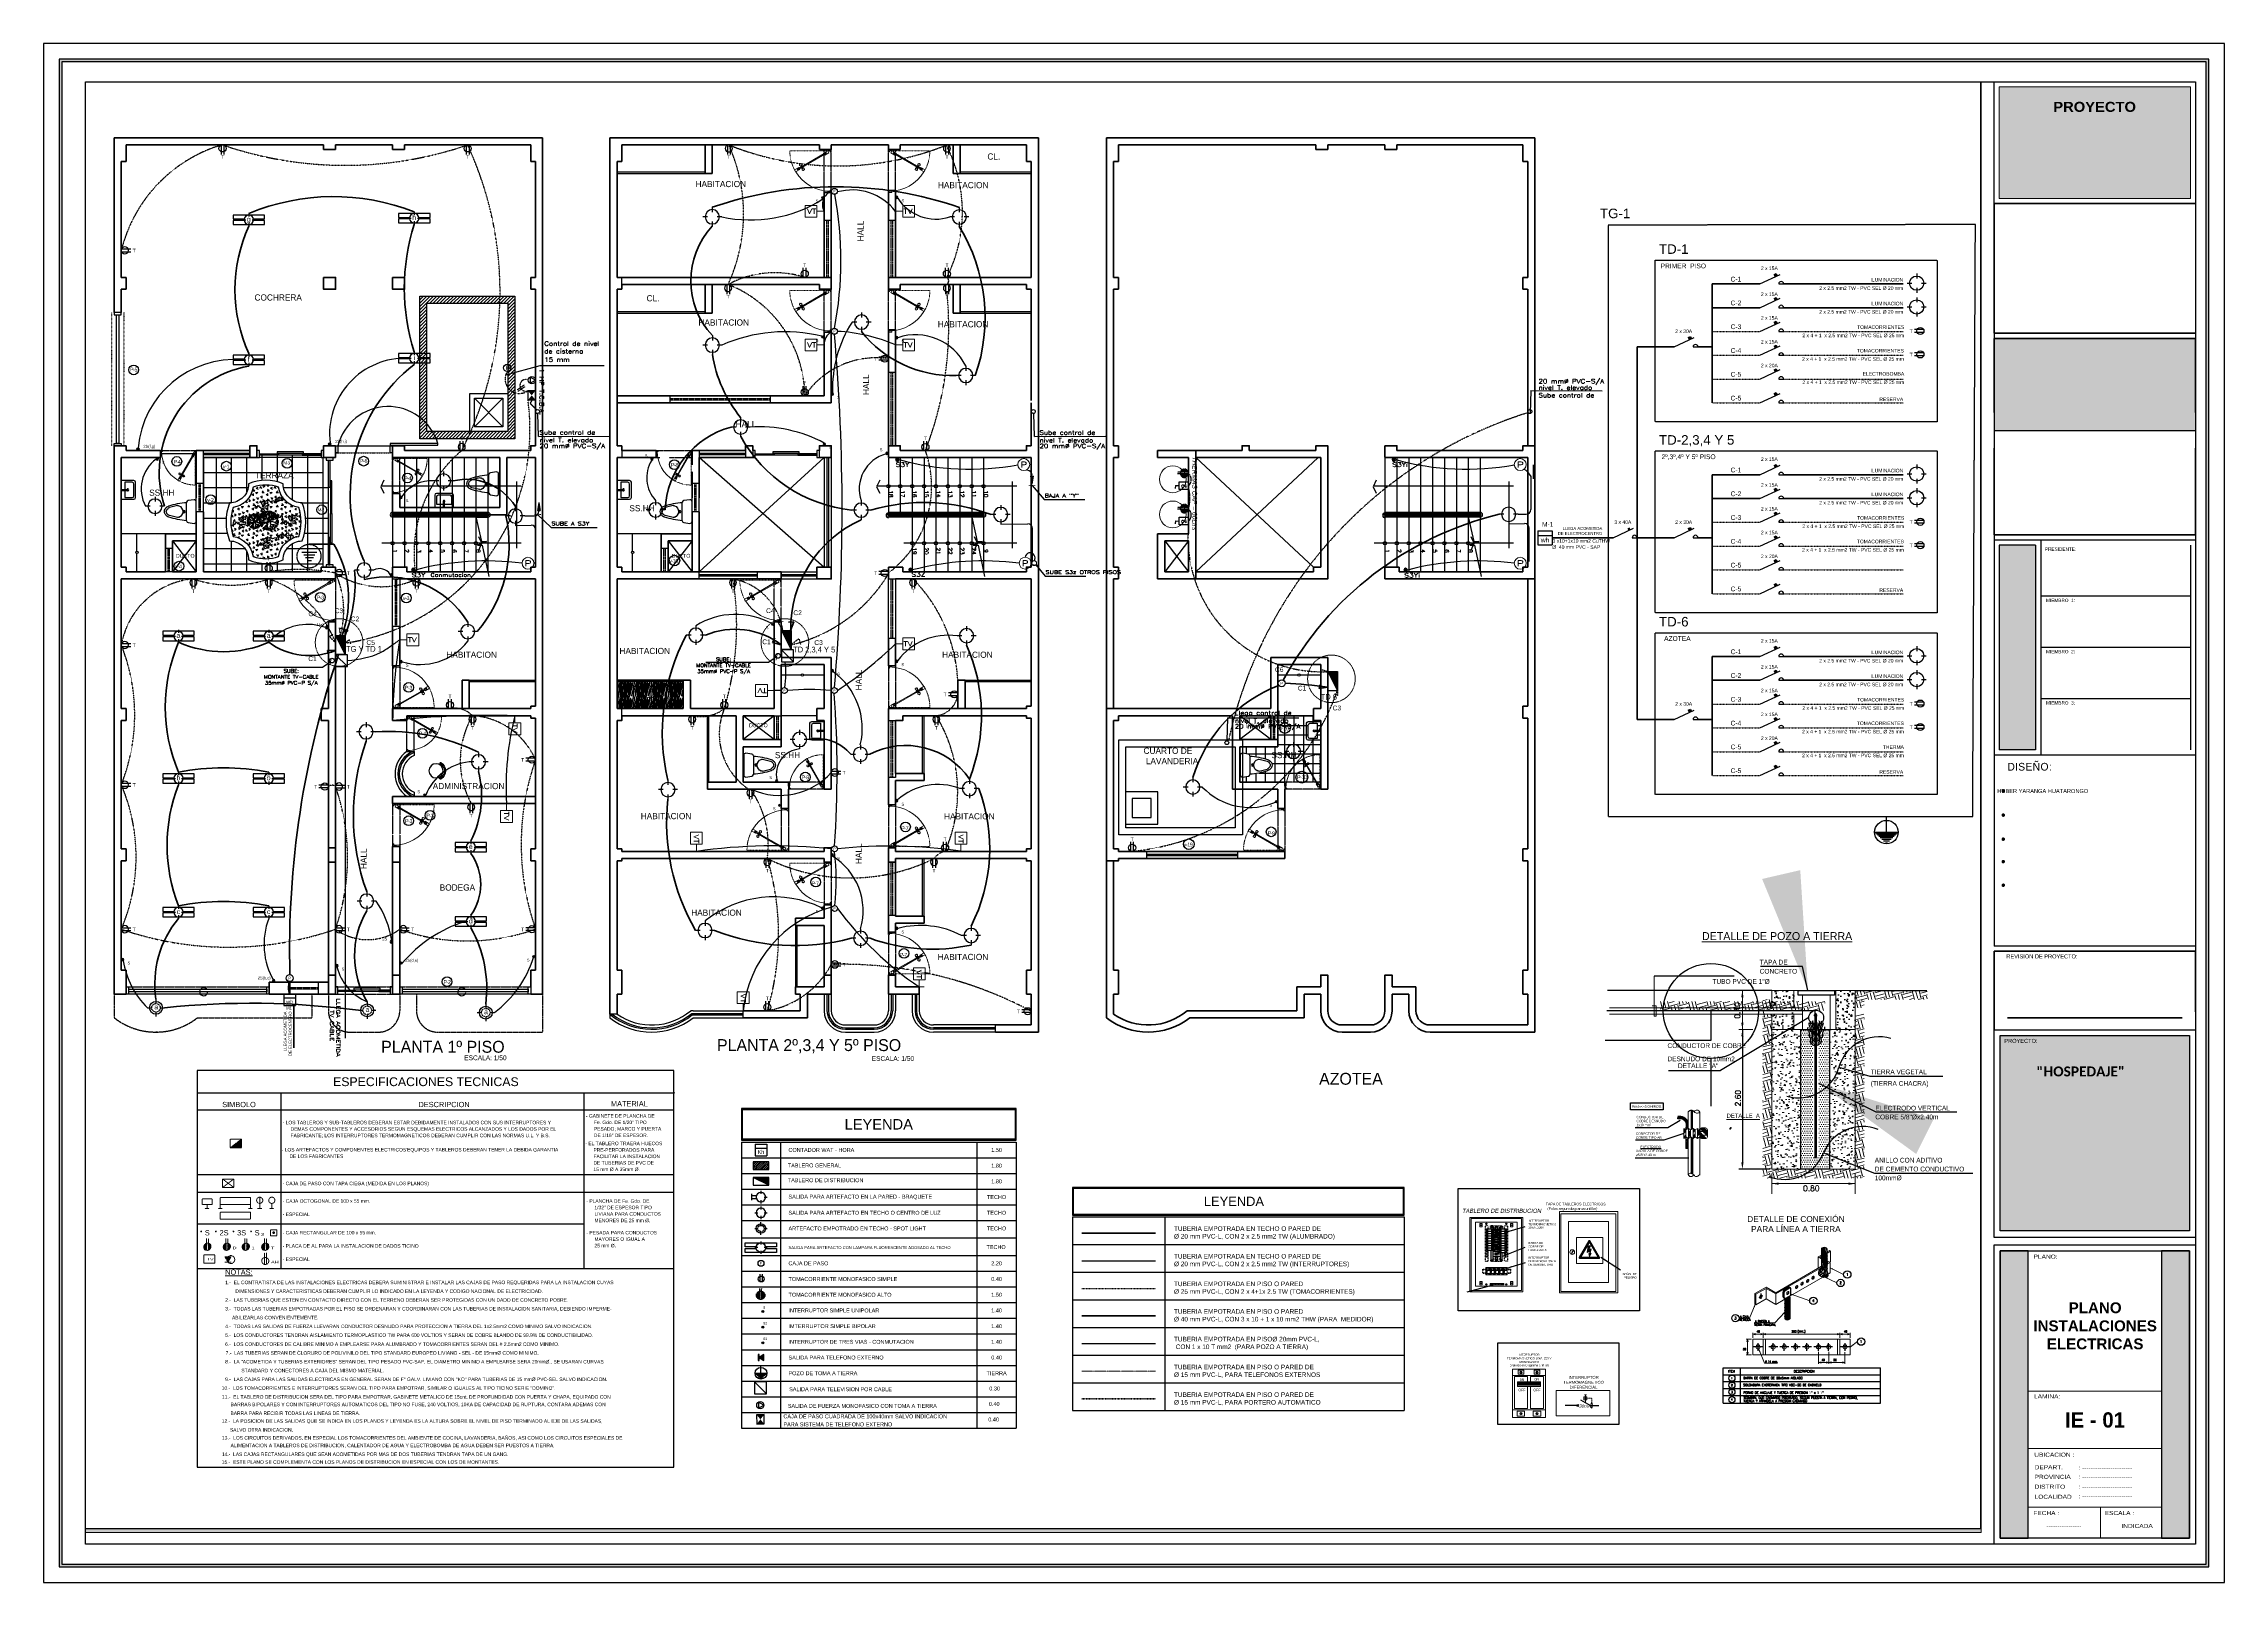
# Paper-space layout 'INS. ELECTRICA' of a CAD drawing. Header units: metres, sheet in millimetres. Extents: x -18 to 822, y -6 to 587.
# The model-space entities are those that its viewports show. They can reach past a viewport. Long polylines and large blocks are cut down to what shows.
import ezdxf
from ezdxf.enums import TextEntityAlignment as Align

# ---------------------------------------------------------------- set-up
doc = ezdxf.new("R2010")
doc.units = ezdxf.units.M
for name, pattern in [('1', [0.16, 0.08, -0.08]), ('ACAD_ISO07W100', [3, 0, -3]), ('DASHED2', [0.375, 0.25, -0.125]), ('HIDDEN', [0.375, 0.25, -0.125]), ('HIDDEN2', [0.1875, 0.125, -0.0625]), ('MORSE_D', [1.25, 0.5, -0.25, 0, -0.25, 0, -0.25]), ('TRAZO_Y_PUNTO2', [0.4, 0.2, -0.1, 0, -0.1]), ('TRAZOS1', [0.15, 0.1, -0.05]), ('TRAZOS2', [0.225, 0.15, -0.075])]:
    doc.linetypes.add(name, pattern=pattern)
for name, color, linetype, lineweight in [('0-Accesorio', 144, 'Continuous', 20), ('ACCESORIO', 151, 'Continuous', 25), ('Accesorios', 31, 'Continuous', 20), ('CABLE-INTERRUPTOR', 2, 'Continuous', 25), ('CABLE-LUZ', 1, 'Continuous', 40), ('CABLE-MEDIDOR', 6, 'Continuous', 60), ('CABLE-TELEFONO', 33, 'TRAZO_Y_PUNTO2', 40), ('CABLE-TOMACORRIENTE', 3, 'TRAZOS1', 30), ('cajas de paso', 132, 'Continuous', 20), ('CUAD', 174, 'Continuous', 30), ('DETA-1', 3, 'Continuous', 25), ('DIMENSIONAMIENTO', 1, 'Continuous', 13), ('E-ELEC', 32, 'Continuous', 13), ('ie-detalles', 3, 'Continuous', 20), ('IE-HACTH', 8, 'Continuous', 5), ('IE-HATCH', 8, 'Continuous', 5), ('IE-TEXTO GENERAL', 3, 'Continuous', 20), ('IE-TEXTO-GENERAL', 5, 'Continuous', 20), ('JP_MUROS_LADRILLO', 156, 'Continuous', 40), ('MEMBR', 143, 'Continuous', 20), ('P-SANIT', 21, 'Continuous', 18), ('proyección', 141, 'HIDDEN2', 20), ('puerta', 34, 'Continuous', 18), ('PUESTA A TIERRA', 5, 'Continuous', 30), ('tableros y cables', 14, 'Continuous', 18), ('tex-1', 160, 'Continuous', 40), ('TEX-CORTE', 31, 'Continuous', 13), ('TIMBRE', 3, 'TRAZO_Y_PUNTO2', 20), ('TUBERIA', 152, 'Continuous', 15), ('ventana alta', 210, 'HIDDEN', 25), ('ventana baja', 3, 'Continuous', 25), ('zzzz', 20, 'Continuous', 53)]:
    doc.layers.add(name, color=color, linetype=linetype, lineweight=lineweight)
for name, color, linetype in [('0.1', 24, 'Continuous'), ('0.2', 2, 'Continuous'), ('0.3', 3, 'Continuous'), ('0.4', 4, 'Continuous'), ('02', 2, 'Continuous'), ('ALUMBRADO', 2, 'Continuous'), ('CIRCUITO TECHO', 7, 'Continuous'), ('CIRCUITO TV', 32, 'TV_LINE'), ('COLUMNAS-02', 8, 'Continuous'), ('DETALLE', 7, 'Continuous'), ('DETALLES', 1, 'Continuous'), ('DIMENSIONES', 1, 'Continuous'), ('E-TEXTO', 8, 'Continuous'), ('ESQUEMA', 7, 'Continuous'), ('FLECHA', 1, 'Continuous'), ('LETRAS', 7, 'Continuous'), ('LEYENDA', 4, 'Continuous'), ('MOVABLE_FURNISHINGS', 130, 'Continuous'), ('MUEBLES', 2, 'Continuous'), ('muro', 5, 'Continuous'), ('MURO A', 6, 'Continuous'), ('MURO-BAJO', 7, 'Continuous'), ('piso', 8, 'Continuous'), ('PROY. DE VIGA', 4, 'ACAD_ISO07W100'), ('PROY. DINTEL', 1, 'HIDDEN'), ('PROYECCION DE VIGA', 4, 'ACAD_ISO07W100'), ('PROYECCIONES 0.1', 1, 'HIDDEN'), ('PROYECCIONES 0.2', 2, 'HIDDEN'), ('puertas', 42, 'Continuous'), ('PUNTO DE LUZ', 4, 'Continuous'), ('SH', 4, 'Continuous'), ('subtitulos-cori', 3, 'Continuous'), ('TEXTO', 92, 'Continuous'), ('TEXTO 0.3', 3, 'Continuous'), ('TEXTO PUNTOS', 3, 'Continuous'), ('TEXTURA', 21, 'Continuous'), ('TOMACORRIENTE', 4, 'HIDDEN'), ('TSXCIRC', 186, 'Continuous'), ('VANOS', 7, 'Continuous'), ('vereda pulldo', 251, 'Continuous'), ('VIVIENDA1', 7, 'Continuous')]:
    doc.layers.add(name, color=color, linetype=linetype)
doc.styles.add('A-0', font='swissel.ttf', dxfattribs={"height": 0.06})
doc.styles.add('A-1', font='swissel.ttf', dxfattribs={"height": 0.1})
doc.styles.add('A-2', font='swissel.ttf', dxfattribs={"height": 0.1})
doc.styles.add('ARIAL', font='arial.ttf')
doc.styles.add('Arial Curr', font='ariali.ttf')
doc.styles.add('BYE', font='ARIALN.TTF', dxfattribs={"oblique": 10, "height": 2})
doc.styles.add('CANGREJO80', font='romans.shx', dxfattribs={"width": 1.08, "height": 0.08})
doc.styles.add('huber', font='comic.ttf', dxfattribs={"height": 0.13})
doc.styles.add('L-140', font='arial.ttf', dxfattribs={"height": 0.17})
doc.styles.add('LUCIDA', font='LCALLIG.TTF')
doc.styles.add('membrete2', font='MISTRAL.TTF', dxfattribs={"width": 1.2})
doc.styles.add('membrete4', font='PAPYRUS.TTF', dxfattribs={"width": 1.2})
doc.styles.add('R175-10', font='romai___.ttf', dxfattribs={"width": 1.3})
doc.styles.add('R80-50', font='ROMANS.shx', dxfattribs={"width": 1.3, "height": 0.075})
doc.styles.add('ROMAN', font='sanss___.ttf', dxfattribs={"height": 0.4})
doc.styles.add('ROMANDS', font='swissel.ttf')
doc.styles.add('ROMANS', font='romans.shx')
doc.styles.add('S-2', font='arial.ttf', dxfattribs={"height": 0.2})
doc.styles.get("Standard").update_dxf_attribs({"font": 'arial.ttf'})
doc.styles.add('TEXXXXXX', font='timesbi.ttf')
doc.styles.add('TITULO', font='swissek.ttf')
doc.linetypes.add('TV_LINE', pattern='A,0.5,-0.2,["TV",Standard,S=0.1,R=0,X=-0.1,Y=-0.05],-0.25', length=0.95)
doc.dimstyles.new('1-50', dxfattribs={"dimtxt": 0.1, "dimasz": 0.1, "dimexe": 0.1, "dimexo": 0.1, "dimgap": 0.1, "dimtad": 2, "dimzin": 1, "dimdsep": 46, "dimtxsty": 'R80-50', "dimblk": 'ARCHTICK', "dimcen": 0.09, "dimdle": 0.1, "dimclrd": 256, "dimclre": 256, "dimclrt": 3, "dimaunit": 1, "dimazin": 0, "dimtfac": 1, "dimtix": 1, "dimtmove": 0, "dimatfit": 3, "dimldrblk": 'ARCHTICK', "dimfxl": 1, "dimtolj": 1, "dimtzin": 0, "dimarcsym": 0})
doc.dimstyles.new('DETEX50', dxfattribs={"dimtxt": 0.065, "dimasz": 0.05, "dimexe": 0.2, "dimexo": 0.2, "dimgap": 0.03, "dimtad": 1, "dimzin": 4, "dimdsep": 46, "dimtxsty": 'ROMAN', "dimblk1": 'DOT', "dimblk2": 'DOT', "dimsah": 1, "dimcen": 0, "dimse1": 1, "dimse2": 1, "dimclrd": 256, "dimclre": 256, "dimclrt": 256, "dimadec": 0, "dimazin": 0, "dimtfac": 1, "dimtmove": 1, "dimatfit": 3, "dimfxl": 1, "dimtvp": 1, "dimtolj": 1, "dimtzin": 0, "dimarcsym": 0})
doc.dimstyles.new('Estándar GMI-PL', dxfattribs={"dimscale": 0, "dimtxt": 2.5, "dimasz": 2.5, "dimexe": 1.5, "dimexo": 1, "dimgap": 1.25, "dimtad": 1, "dimdec": 0, "dimlfac": 1000, "dimzin": 1, "dimdsep": 46, "dimtxsty": 'ROMANS', "dimcen": 0.09, "dimclrd": 256, "dimclre": 256, "dimclrt": 7, "dimaunit": 1, "dimadec": 3, "dimazin": 0, "dimtfac": 1, "dimtdec": 0, "dimtix": 1, "dimtofl": 0, "dimtmove": 2, "dimatfit": 3, "dimfxl": 1, "dimtolj": 1, "dimarcsym": 0})
pattern_1 = [(45, (1941.759013, 1779.98774), (-0.0197944644, 0.0197944644), [])]
pattern_2 = [(50, (2206.00888, 1748.97986), (0.26864204, -0.0235031), [0.0280903, -0.3089938]), (355, (2206.00888, 1748.97986), (-0.0519685, 0.2817246), [0.0224723, -0.2471959]), (100.45144, (2206.03127, 1748.9779), (0.2166735, 0.2582215), [0.0238731, -0.2626046]), (46.1842, (2206.00888, 1749.05476), (0.399722, -0.0619939), [0.0421355, -0.4634908]), (96.63556, (2206.0422, 1749.0496), (0.3500664, 0.3648444), [0.0358097, -0.3939072]), (351.18415, (2206.00888, 1749.05476), (0.3500664, 0.3648444), [0.0337084, -0.3707922]), (21, (2206.04633, 1749.03604), (0.2235644, -0.1507961), [0.0280903, -0.3089938]), (326, (2206.04633, 1749.03604), (0.0911307, 0.271596), [0.0224723, -0.2471951]), (71.45144, (2206.06496, 1749.02347), (0.3146951, 0.1208), [0.0238731, -0.2626041]), (37.5, (2206.00888, 1748.97986), (0.00455433, 0.1246814), [0, -0.24419877, 0, -0.25094045, 0, -0.2481314]), (7.5, (2206.00888, 1748.97986), (0.09852953, 0.14772217), [0, -0.1430735, 0, -0.2385807, 0, -0.09457084]), (327.5, (2205.92536, 1748.97986), (0.19993633, -0.00844737), [0, -0.0936345, 0, -0.29213963, 0, -0.3876468]), (317.5, (2205.8879, 1748.97986), (0.2184252, 0.03749286), [0, -0.12172485, 0, -0.1940107, 0, -0.2752854])]

# ---------------------------------------------------------------- blocks, each defined once
blk = doc.blocks.new('inodoro')
at = {"layer": 'subtitulos-cori'}
for p, q in [((1585.506, 993.252), (1585.506, 993.642)), ((1585.699, 993.572), (1585.868, 993.53)), ((1585.699, 993.324), (1585.868, 993.365))]:
    blk.add_line(p, q, dxfattribs=at)
for points in [[(1585.506, 993.252, -0.375116), (1585.473, 993.214), (1585.349, 993.197, -0.414214), (1585.302, 993.245), (1585.302, 993.649, -0.414214), (1585.349, 993.697), (1585.473, 993.68, -0.374475), (1585.506, 993.642)], [(1585.868, 993.365, 0.063348), (1585.896, 993.381, 0.106053), (1585.924, 993.413, 0.126698), (1585.933, 993.447, 0.126698), (1585.924, 993.482, 0.106053), (1585.896, 993.514, 0.063348), (1585.868, 993.53, 0.032432)], [(1585.876, 993.328, 0.072735), (1585.919, 993.351, 0.106053), (1585.957, 993.395, 0.126698), (1585.97, 993.447, 0.126698), (1585.957, 993.5, 0.106053), (1585.919, 993.543, 0.072735), (1585.876, 993.566, 0.075527)]]:
    blk.add_lwpolyline(points, format="xyb", dxfattribs=at)
for radius in [0.0243, 0.0144]:
    blk.add_circle((1585.563, 993.447), radius, dxfattribs=at)
for centre, radius, start, end in [((1585.364, 991.935), 1.71, 72.5571, 85.242), ((1585.361, 994.971), 1.722, 274.8314, 287.4286), ((1585.72, 993.448), 0.132, 112.0061, 248.1601), ((1585.688, 993.527), 0.0465, 75.9208, 112.0061), ((1585.688, 993.369), 0.0465, 248.1601, 283.4542)]:
    blk.add_arc(centre, radius, start, end, dxfattribs=at)
blk = doc.blocks.new('ARBUSTO')
at = {"layer": '0.2'}
for p, q in [((-0.299, 0.018), (-0.312, 0.016)), ((-0.265, 0.004), (-0.312, -0.01)), ((-0.201, 0.033), (-0.31, 0.04)), ((-0.268, 0.059), (-0.304, 0.071)), ((-0.269, 0.087), (-0.299, 0.092)), ((-0.282, 0.038), (-0.299, 0.018)), ((-0.261, 0.115), (-0.285, 0.127)), ((-0.256, 0.096), (-0.269, 0.087)), ((-0.255, 0.036), (-0.268, 0.059)), ((-0.244, 0.152), (-0.266, 0.165)), ((-0.221, 0.034), (-0.265, 0.004)), ((-0.259, 0.097), (-0.261, 0.115)), ((-0.174, 0.063), (-0.259, 0.097)), ((-0.22, 0.159), (-0.244, 0.152)), ((-0.226, 0.183), (-0.243, 0.196)), ((-0.22, 0.159), (-0.226, 0.183)), ((-0.201, 0.199), (-0.223, 0.219)), ((-0.149, 0.121), (-0.22, 0.159)), ((-0.15, 0.191), (-0.201, 0.199)), ((-0.17, 0.047), (-0.201, 0.033)), ((-0.188, 0.235), (-0.194, 0.245)), ((-0.162, 0.222), (-0.188, 0.235)), ((-0.17, 0.047), (-0.174, 0.063)), ((-0.161, 0.24), (-0.17, 0.262)), ((0, 0), (-0.17, 0.047)), ((-0.163, 0.209), (-0.161, 0.24)), ((-0.098, 0.119), (-0.163, 0.209)), ((-0.097, 0.119), (-0.149, 0.121)), ((-0.129, 0.252), (-0.139, 0.28)), ((-0.108, 0.245), (-0.129, 0.252)), ((-0.104, 0.27), (-0.113, 0.291)), ((-0.109, 0.245), (-0.104, 0.27)), ((-0.087, 0.203), (-0.109, 0.245)), ((0, 0), (-0.1, -0.066)), ((-0.053, 0.108), (-0.098, 0.119)), ((-0.071, 0.256), (-0.091, 0.299)), ((-0.038, 0.181), (-0.087, 0.203)), ((-0.04, 0.244), (-0.071, 0.256)), ((-0.033, 0.254), (-0.065, 0.306)), ((-0.019, 0.274), (-0.006, 0.286)), ((0, 0), (-0.012, -0.184)), ((-0.006, 0.286), (-0.011, 0.312)), ((0, 0), (0.119, 0.217)), ((0, 0), (0.125, -0.025)), ((0, 0), (0.128, -0.161)), ((0.03, 0.284), (0.027, 0.311)), ((0.04, 0.277), (0.03, 0.284)), ((0.04, 0.277), (0.043, 0.309)), ((0.044, 0.204), (0.04, 0.277)), ((0.062, 0.18), (0.044, 0.204)), ((0.045, 0.123), (0.076, 0.228)), ((0.057, 0.103), (0.045, 0.123)), ((0.067, 0.244), (0.075, 0.303)), ((0.076, 0.228), (0.067, 0.244)), ((0.076, 0.228), (0.09, 0.239)), ((0.083, 0.152), (0.105, 0.157)), ((0.09, 0.239), (0.111, 0.292)), ((0.101, 0.06), (0.146, 0.05)), ((0.105, 0.157), (0.169, 0.228)), ((0.116, 0.252), (0.129, 0.285)), ((0.119, 0.217), (0.116, 0.252)), ((0.119, 0.217), (0.137, 0.227)), ((0.125, -0.025), (0.19, 0.004)), ((0.137, 0.227), (0.164, 0.266)), ((0.146, 0.05), (0.26, 0.091)), ((0.166, 0.245), (0.176, 0.258)), ((0.169, 0.228), (0.166, 0.245)), ((0.169, 0.228), (0.184, 0.231)), ((0.184, 0.231), (0.193, 0.246)), ((0.19, 0.004), (0.267, -0.012)), ((0.192, 0.114), (0.214, 0.113)), ((0.193, 0.067), (0.227, 0.047)), ((0.206, 0.141), (0.222, 0.177)), ((0.214, 0.113), (0.25, 0.123)), ((0.222, 0.177), (0.242, 0.198)), ((0.227, 0.047), (0.281, 0.039)), ((0.25, 0.123), (0.255, 0.137)), ((0.25, 0.123), (0.259, 0.115)), ((0.255, 0.137), (0.274, 0.151)), ((0.259, 0.115), (0.287, 0.125)), ((0.26, 0.091), (0.293, 0.108)), ((0.26, 0.091), (0.27, 0.082)), ((0.27, 0.082), (0.301, 0.085)), ((0.28, 0.039), (0.288, 0.024)), ((0.281, 0.039), (0.293, 0.052)), ((0.284, -0.001), (0.312, 0)), ((0.288, 0.024), (0.311, 0.025)), ((0.293, 0.052), (0.308, 0.052)), ((-0.273, -0.061), (-0.305, -0.07)), ((-0.265, -0.092), (-0.295, -0.104)), ((-0.269, -0.12), (-0.287, -0.124)), ((-0.229, -0.122), (-0.278, -0.142)), ((-0.253, -0.073), (-0.273, -0.061)), ((-0.253, -0.132), (-0.269, -0.12)), ((-0.252, -0.072), (-0.265, -0.092)), ((-0.226, -0.155), (-0.265, -0.166)), ((-0.168, -0.049), (-0.252, -0.072)), ((-0.228, -0.172), (-0.25, -0.187)), ((-0.156, -0.154), (-0.23, -0.211)), ((-0.193, -0.128), (-0.229, -0.122)), ((-0.226, -0.152), (-0.228, -0.172)), ((-0.156, -0.101), (-0.226, -0.152)), ((-0.174, -0.203), (-0.213, -0.229)), ((-0.17, -0.22), (-0.197, -0.243)), ((-0.169, -0.246), (-0.176, -0.258)), ((-0.155, -0.198), (-0.174, -0.203)), ((-0.134, -0.172), (-0.171, -0.219)), ((-0.171, -0.219), (-0.169, -0.246)), ((-0.135, -0.062), (-0.168, -0.049)), ((-0.135, -0.062), (-0.156, -0.101)), ((-0.122, -0.136), (-0.156, -0.154)), ((-0.134, -0.172), (-0.155, -0.272)), ((-0.1, -0.066), (-0.135, -0.062)), ((-0.1, -0.066), (-0.134, -0.172)), ((-0.105, -0.252), (-0.127, -0.286)), ((-0.058, -0.158), (-0.105, -0.252)), ((-0.105, -0.252), (-0.1, -0.273)), ((-0.1, -0.273), (-0.105, -0.294)), ((-0.07, -0.247), (-0.08, -0.302)), ((-0.05, -0.233), (-0.07, -0.247)), ((-0.006, -0.1), (-0.058, -0.158)), ((-0.043, -0.254), (-0.053, -0.308)), ((-0.012, -0.184), (-0.05, -0.233)), ((-0.05, -0.233), (-0.043, -0.254)), ((-0.019, -0.25), (-0.023, -0.312)), ((0.007, -0.215), (-0.019, -0.25)), ((-0.012, -0.184), (0.006, -0.211)), ((0.021, -0.269), (0, -0.289)), ((0, -0.289), (0.002, -0.312)), ((0.006, -0.211), (0.021, -0.269)), ((0.014, -0.241), (0.034, -0.263)), ((0.021, -0.269), (0.031, -0.311)), ((0.034, -0.263), (0.055, -0.308)), ((0.092, -0.214), (0.076, -0.265)), ((0.076, -0.265), (0.086, -0.3)), ((0.091, -0.114), (0.091, -0.213)), ((0.091, -0.213), (0.104, -0.237)), ((0.104, -0.237), (0.122, -0.246)), ((0.105, -0.237), (0.114, -0.291)), ((0.122, -0.246), (0.138, -0.281)), ((0.13, -0.161), (0.127, -0.201)), ((0.127, -0.201), (0.168, -0.263)), ((0.128, -0.023), (0.15, -0.06)), ((0.128, -0.161), (0.15, -0.16)), ((0.15, -0.06), (0.228, -0.091)), ((0.15, -0.16), (0.191, -0.196)), ((0.171, -0.179), (0.166, -0.204)), ((0.166, -0.204), (0.194, -0.245)), ((0.169, -0.068), (0.191, -0.118)), ((0.191, -0.118), (0.259, -0.174)), ((0.191, -0.196), (0.209, -0.192)), ((0.192, -0.196), (0.215, -0.227)), ((0.209, -0.192), (0.23, -0.212)), ((0.227, -0.09), (0.236, -0.113)), ((0.228, -0.091), (0.253, -0.079)), ((0.231, -0.005), (0.246, -0.029)), ((0.236, -0.113), (0.282, -0.134)), ((0.246, -0.029), (0.308, -0.052)), ((0.253, -0.079), (0.3, -0.089)), ((0.256, -0.122), (0.259, -0.14)), ((0.259, -0.14), (0.275, -0.149)), ((0.265, -0.012), (0.312, -0.022)), ((0.267, -0.012), (0.284, -0.001)), ((0.272, -0.083), (0.283, -0.071)), ((0.283, -0.071), (0.304, -0.071))]:
    blk.add_line(p, q, dxfattribs=at)
blk.add_lwpolyline([(0.26, 0.173), (0.205, 0.14), (0.194, 0.115), (0, 0), (-0.061, 0.124), (-0.029, 0.205), (-0.04, 0.244), (-0.019, 0.274), (-0.026, 0.311)], dxfattribs=at)
blk = doc.blocks.new('lavatorio')
at = {"layer": 'P-SANIT', "lineweight": 25}
for p, q in [((1585.563, 994.244), (1585.302, 994.244)), ((1585.527, 994.208), (1585.375, 994.208)), ((1585.375, 994.208), (1585.375, 994.058)), ((1585.563, 993.923), (1585.563, 994.171)), ((1585.6, 993.887), (1585.6, 994.208)), ((1585.302, 993.85), (1585.563, 993.85)), ((1585.32, 994.058), (1585.417, 994.058)), ((1585.32, 994.036), (1585.32, 994.058)), ((1585.32, 994.036), (1585.417, 994.036)), ((1585.32, 994.036), (1585.417, 994.036)), ((1585.375, 994.036), (1585.375, 993.887)), ((1585.375, 993.887), (1585.527, 993.887))]:
    blk.add_line(p, q, dxfattribs=at)
for centre, radius, start, end in [((1585.527, 994.171), 0.0364, 0, 90), ((1585.563, 994.208), 0.0364, 0, 90), ((1585.434, 994.048), 0.0198, 215.0613, 148.7211), ((1585.418, 994.047), 0.0111, 260.6904, 99.3096), ((1585.527, 993.923), 0.0364, 270, 0), ((1585.563, 993.887), 0.0364, 270, 0)]:
    blk.add_arc(centre, radius, start, end, dxfattribs=at)
blk = doc.blocks.new('A$C1E0144C6')
for p, q in [((0, 0), (0.005, 0.06)), ((0.005, 0), (0, 0)), ((0.01, 0.06), (0.005, 0)), ((0.005, 0.06), (0.01, 0.06)), ((0.009, 0.014), (0.005, 0)), ((0.009, 0.014), (0.011, 0.046)), ((0.013, 0.017), (0.009, 0.014)), ((0.01, 0.06), (0.011, 0.046)), ((0.011, 0.046), (0.015, 0.042)), ((0.013, 0.017), (0.015, 0.042)), ((0.027, 0.016), (0.013, 0.017)), ((0.015, 0.042), (0.03, 0.041)), ((0.027, 0.041), (0.025, 0.016)), ((0.03, 0.045), (0.027, 0.011)), ((0.064, 0.007), (0.067, 0.042)), ((0.065, 0.019), (0.073, 0.018)), ((0.074, 0.03), (0.066, 0.031)), ((0.073, 0.018), (0.074, 0.03))]:
    blk.add_line(p, q)
for centre, start, end in [((0.047, 0.029), 221.3972, 308.6028), ((0.047, 0.024), 41.3972, 128.6028)]:
    blk.add_arc(centre, 0.0272, start, end)
blk = doc.blocks.new('p-0.9')
at = {"linetype": 'ACAD_ISO07W100', "ltscale": 0.005}
blk.add_line((0.025, 0.075), (0.025, 0.871), dxfattribs=at)
at = {"linetype": 'Continuous'}
for p, q in [((0.063, 0.111), (0.362, 0.628)), ((0.078, 0.102), (0.377, 0.62)), ((0.362, 0.628), (0.372, 0.647)), ((0.372, 0.647), (0.412, 0.716)), ((0.426, 0.77), (0.374, 0.68)), ((0.376, 0.683), (0.389, 0.675)), ((0.377, 0.62), (0.387, 0.638)), ((0.387, 0.638), (0.427, 0.707)), ((0.404, 0.666), (0.417, 0.659)), ((0.412, 0.716), (0.427, 0.707)), ((0.417, 0.659), (0.469, 0.749)), ((0.469, 0.749), (0.428, 0.773)), ((0, 0.075), (0.025, 0.075)), ((0, 0), (0, 0.075)), ((0.05, 0), (0, 0)), ((0.025, 0.075), (0.075, 0.162)), ((0.066, 0.051), (0.025, 0.075)), ((0.025, 0.075), (0.025, 0.025)), ((0.05, 0.025), (0.025, 0.025)), ((0.05, 0.025), (0.05, 0)), ((0.063, 0.111), (0.078, 0.102)), ((0.116, 0.138), (0.066, 0.051)), ((0.075, 0.162), (0.088, 0.154)), ((0.103, 0.145), (0.116, 0.138)), ((0.85, 0.025), (0.875, 0.025)), ((0.85, 0.025), (0.85, 0)), ((0.85, 0), (0.9, 0)), ((0.875, 0.075), (0.875, 0.025)), ((0.9, 0.075), (0.875, 0.075)), ((0.9, 0), (0.9, 0.075))]:
    blk.add_line(p, q, dxfattribs=at)
at = {"linetype": 'ACAD_ISO07W100', "ltscale": 0.005}
blk.add_arc((0.027, 0.025), 0.846, 58.6142, 90.1591, dxfattribs=at)
at = {"linetype": 'Continuous'}
blk.add_arc((0.023, 0.021), 0.852, 0.2727, 58.5148, dxfattribs=at)
at = {"linetype": 'Continuous', "xscale": -1, "rotation": 325.0359534046227}
blk.add_blockref('A$C1E0144C6', (0.342, 0.594), dxfattribs=at)
at = {"linetype": 'Continuous', "extrusion": (0, 0, -1), "xscale": -1, "zscale": -1, "rotation": 25.03595340614481}
blk.add_blockref('A$C1E0144C6', (-0.357, 0.585), dxfattribs=at)
blk = doc.blocks.new('silla')
for p, q in [((-0.111, -0.1), (-0.129, -0.118)), ((-0.097, -0.114), (-0.114, -0.132)), ((0.1, -0.111), (0.118, -0.129)), ((0.114, -0.097), (0.132, -0.114))]:
    blk.add_line(p, q)
blk.add_circle((0, 0), 0.15)
for centre, radius, start, end in [((-0.161, -0.096), 0.0125, 30.8673, 210.8673), ((0, 0), 0.2, 210.8673, 330.8673), ((0, 0), 0.175, 210.8673, 330.8673), ((0.164, -0.091), 0.0125, 330.8673, 150.8673), ((0.164, -0.091), 0.0125, 330.8673, 150.8673)]:
    blk.add_arc(centre, radius, start, end)
blk = doc.blocks.new('1-FLUO')
for p, q in [((-0.1, 0), (-0.2, 0)), ((0, 0.2), (0, 0.1)), ((0.2, 0), (0.1, 0)), ((0, -0.1), (0, -0.2))]:
    blk.add_line(p, q)
for points in [[(-0.148, 0.025), (-0.5, 0.025), (-0.5, 0.15), (0.5, 0.15), (0.5, 0.025), (0.148, 0.025)], [(0.148, -0.025), (0.5, -0.025), (0.5, -0.15), (-0.5, -0.15), (-0.5, -0.025), (-0.148, -0.025)]]:
    blk.add_lwpolyline(points)
blk.add_circle((0, 0), 0.15)
blk = doc.blocks.new('1-SPOT')
for p, q in [((-0.2, 0), (-0.1, 0)), ((0, 0.1), (0, 0.2)), ((0.1, 0), (0.2, 0)), ((0, -0.2), (0, -0.1))]:
    blk.add_line(p, q)
blk.add_circle((0, 0), 0.15)
at = {"linetype": 'TRAZOS1', "ltscale": 0.5}
blk.add_circle((0, 0), 0.1, dxfattribs=at)
at = {"style": 'A-0'}
blk.add_attdef('88', text='', height=0.06, dxfattribs=at).set_placement((0, 0), align=Align.MIDDLE_CENTER)
blk = doc.blocks.new('1-PUNT')
for p, q in [((-0.2, 0), (-0.1, 0)), ((0, 0.1), (0, 0.2)), ((0.1, 0), (0.2, 0)), ((0, -0.2), (0, -0.1))]:
    blk.add_line(p, q)
blk.add_circle((0, 0), 0.15)
at = {"style": 'A-0'}
blk.add_attdef('88', text='', height=0.06, dxfattribs=at).set_placement((0, 0), align=Align.MIDDLE_CENTER)
blk = doc.blocks.new('A-CAJA_PASO')
blk.add_circle((0, -0.075), 0.075)
at = {"style": 'A-0'}
blk.add_text('P', height=0.06, dxfattribs=at).set_placement((0, -0.075), align=Align.MIDDLE_CENTER)
blk = doc.blocks.new('A-TD')
blk.add_hatch(color=256).paths.add_polyline_path([(0.22, 0.2), (0.02, 0.2), (0.02, -0.2)])
blk.add_line((0.22, 0.2), (0.02, -0.2))
blk.add_lwpolyline([(0.02, -0.2), (0.22, -0.2), (0.22, 0.2), (0.02, 0.2)], close=True)
blk = doc.blocks.new('A-INTERRUPTOR2')
blk.add_hatch(color=256).paths.add_polyline_path([(-0.02, 0, 1), (-0.07, 0, 1)])
blk.add_circle((-0.045, 0), 0.025)
at = {"style": 'A-0'}
blk.add_attdef('S(A,B)', text='', height=0.06, dxfattribs=at).set_placement((-0.09, 0.045), align=Align.RIGHT)
blk = doc.blocks.new('2-TM_SI')
for p, q in [((0.006, 0.03), (0.2, 0.03)), ((0.006, -0.03), (0.2, -0.03))]:
    blk.add_line(p, q)
blk.add_circle((0.075, 0), 0.075)
blk = doc.blocks.new('1SAL1')
at = {"color": 4, "linetype": 'Continuous'}
blk.add_lwpolyline([(0, 0), (-0.13, -0.225), (0.13, -0.225)], close=True, dxfattribs=at)
at = {"color": 2, "linetype": 'Continuous'}
blk.add_circle((0, -0.15), 0.15, dxfattribs=at)
blk = doc.blocks.new('FUE')
blk.add_blockref('1SAL1', (7.501, 6.368))
blk = doc.blocks.new('TOM')
at = {"layer": 'TOMACORRIENTE'}
h = blk.add_hatch(color=2, dxfattribs=at)
h.paths.add_polyline_path([(0.181, 0.026, 0.774569), (0.011, 0.026)])
h.paths.add_polyline_path([(0.183, -0.01), (0.01, -0.01, 0.850904)])
at = {"layer": 'TOMACORRIENTE', "color": 4}
for p, q in [((0.011, 0.026), (0.24, 0.026)), ((0.01, -0.01), (0.24, -0.01))]:
    blk.add_line(p, q, dxfattribs=at)
blk.add_circle((0.096, 0.004), 0.0878, dxfattribs=at)
blk = doc.blocks.new('INTERRUPTOR')
at = {"layer": 'PUNTO DE LUZ', "ltscale": 0.5}
blk.add_hatch(color=256, dxfattribs=at).paths.add_polyline_path([(129.586, 13.563, 1), (129.521, 13.563, 1)])
at = {"layer": 'PUNTO DE LUZ'}
blk.add_circle((129.554, 13.563), 0.0324, dxfattribs=at)
blk = doc.blocks.new('_ARCHTICK')
at = {"color": 0, "linetype": 'ByBlock', "ltscale": 0.25, "const_width": 0.15}
blk.add_lwpolyline([(-0.5, -0.5), (0.5, 0.5)], dxfattribs=at)
blk = doc.blocks.new('FLECHA1')
at = {"layer": 'FLECHA'}
blk.add_hatch(color=256, dxfattribs=at).paths.add_polyline_path([(-0.07, 0.214), (-0.139, 0.177), (0, 0)])
for p, q in [((-0.07, 0.214), (-0.139, 0.177)), ((0, 0), (-0.139, 0.177)), ((0, 0), (-0.07, 0.214))]:
    blk.add_line(p, q, dxfattribs=at)
blk = doc.blocks.new('C-PASE')
at = {"layer": 'Accesorios'}
blk.add_circle((0, 0.125), 0.125, dxfattribs=at)
at = {"layer": 'Accesorios', "style": 'R80-50', "width": 1.3}
blk.add_text('P', height=0.12, dxfattribs=at).set_placement((-0.069, 0.062))
blk = doc.blocks.new('TV1')
at = {"layer": 'Accesorios'}
for p, q in [((0, -0.102), (0, 0.102)), ((0.15, 0), (0, 0))]:
    blk.add_line(p, q, dxfattribs=at)
blk.add_lwpolyline([(0.15, -0.125), (0.4, -0.125), (0.4, 0.125), (0.15, 0.125)], close=True, dxfattribs=at)
at = {"layer": 'Accesorios', "style": 'R80-50', "width": 1.3}
blk.add_text('TV', height=0.1, dxfattribs=at).set_placement((0.166, -0.051))
blk = doc.blocks.new('A-POZO')
for p, q in [((-0.15, 0), (0.15, 0)), ((0, 0), (0, 0.2)), ((-0.14, -0.01), (0.14, -0.01)), ((-0.128, -0.022), (0.128, -0.022)), ((-0.114, -0.036), (0.114, -0.036)), ((-0.098, -0.052), (0.098, -0.052)), ((-0.08, -0.07), (0.08, -0.07)), ((-0.06, -0.09), (0.06, -0.09)), ((-0.038, -0.112), (0.038, -0.112)), ((-0.014, -0.136), (0.014, -0.136))]:
    blk.add_line(p, q)
blk.add_circle((0, 0), 0.15)
blk = doc.blocks.new('1-BRAQ')
for p, q in [((0.02, -0.1), (0.02, 0.1)), ((0.02, 0.05), (0.179, 0.05)), ((0.32, 0.1), (0.32, 0.2)), ((0.42, 0), (0.52, 0)), ((0.02, -0.05), (0.179, -0.05)), ((0.32, -0.2), (0.32, -0.1))]:
    blk.add_line(p, q)
blk.add_circle((0.32, 0), 0.15)
blk = doc.blocks.new('A-SALIDATELEFONO')
h = blk.add_hatch(color=256)
h.paths.add_polyline_path([(0.05, 0), (0.05, 0.075), (0.02, 0.075), (0.02, -0.075), (0.05, -0.075)])
h.paths.add_polyline_path([(0.05, 0), (0.17, -0.075), (0.17, 0.075)])
blk.add_line((0.02, 0), (0.17, 0))
for points in [[(0.05, 0), (0.05, 0.075), (0.02, 0.075), (0.02, -0.075), (0.05, -0.075)], [(0.17, 0.075), (0.05, 0), (0.17, -0.075)]]:
    blk.add_lwpolyline(points, close=True)
blk = doc.blocks.new('A-INTERRUPTOR')
blk.add_hatch(color=256).paths.add_polyline_path([(0.07, 0, 1), (0.02, 0, 1)])
blk.add_circle((0.045, 0), 0.025)
at = {"style": 'A-0'}
blk.add_attdef('S(A,B)', (0.09, 0.045), '', height=0.06, dxfattribs=at)
blk = doc.blocks.new('A-MEDIDOR')
for p, q in [((-0.15, -0.02), (0.15, -0.02)), ((-0.15, -0.02), (-0.15, -0.315)), ((-0.15, -0.12), (0.15, -0.12)), ((-0.15, -0.315), (0.15, -0.315)), ((0.15, -0.02), (0.15, -0.315))]:
    blk.add_line(p, q)
at = {"style": 'A-2'}
blk.add_text('Kh', height=0.1, dxfattribs=at).set_placement((0, -0.2175), align=Align.MIDDLE_CENTER)
blk = doc.blocks.new('*X117')
at = {"color": 0}
for p, q in [((236.45, -19.94), (236.57, -19.82)), ((236.45, -19.94), (236.57, -19.82)), ((236.45, -19.94), (236.57, -19.82)), ((236.45, -19.94), (236.57, -19.82)), ((236.45, -19.94), (236.57, -19.82)), ((236.45, -19.94), (236.57, -19.82)), ((236.45, -19.94), (236.57, -19.82)), ((236.45, -19.94), (236.56, -19.82)), ((236.45, -19.94), (236.56, -19.82)), ((236.45, -19.93), (236.56, -19.82)), ((236.45, -19.93), (236.56, -19.82)), ((236.45, -19.93), (236.56, -19.82)), ((236.45, -19.93), (236.56, -19.82)), ((236.45, -19.93), (236.56, -19.82)), ((236.45, -19.93), (236.56, -19.82)), ((236.45, -19.93), (236.55, -19.82)), ((236.45, -19.93), (236.55, -19.82)), ((236.45, -19.92), (236.55, -19.82)), ((236.45, -19.92), (236.55, -19.82)), ((236.45, -19.92), (236.55, -19.82)), ((236.45, -19.92), (236.55, -19.82)), ((236.45, -19.92), (236.55, -19.82)), ((236.45, -19.92), (236.55, -19.82)), ((236.45, -19.92), (236.54, -19.83)), ((236.45, -19.91), (236.54, -19.83)), ((236.45, -19.91), (236.54, -19.83)), ((236.45, -20.04), (236.47, -20.03)), ((236.45, -20.04), (236.47, -20.03)), ((236.45, -20.04), (236.47, -20.03)), ((236.45, -20.04), (236.47, -20.03)), ((236.45, -20.04), (236.46, -20.03)), ((236.45, -20.04), (236.46, -20.03)), ((236.45, -20.04), (236.46, -20.03)), ((236.45, -20.04), (236.46, -20.03)), ((236.45, -20.04), (236.46, -20.03)), ((236.45, -20.03), (236.46, -20.03)), ((236.45, -20.03), (236.46, -20.03)), ((236.45, -20.03), (236.46, -20.03)), ((236.45, -20.03), (236.46, -20.03)), ((236.45, -20.03), (236.46, -20.03)), ((236.45, -20.03), (236.46, -20.03)), ((236.45, -20.03), (236.46, -20.03)), ((236.45, -20.03), (236.45, -20.03)), ((236.45, -20.03), (236.45, -20.03)), ((236.45, -20.03), (236.45, -20.03)), ((236.45, -20.03), (236.45, -20.03)), ((236.45, -20.03), (236.45, -20.03)), ((236.45, -20.03), (236.45, -20.03)), ((236.46, -19.94), (236.58, -19.82)), ((236.46, -19.94), (236.58, -19.82)), ((236.46, -19.94), (236.58, -19.82)), ((236.46, -19.94), (236.58, -19.82)), ((236.46, -19.94), (236.58, -19.82)), ((236.46, -19.94), (236.58, -19.82)), ((236.46, -19.94), (236.58, -19.82)), ((236.46, -19.94), (236.58, -19.82)), ((236.46, -19.94), (236.58, -19.82)), ((236.46, -19.94), (236.58, -19.82)), ((236.46, -19.94), (236.57, -19.82)), ((236.46, -19.91), (236.54, -19.83)), ((236.46, -19.91), (236.54, -19.83)), ((236.46, -19.91), (236.54, -19.83)), ((236.46, -19.91), (236.53, -19.83)), ((236.46, -19.91), (236.53, -19.83)), ((236.46, -19.9), (236.53, -19.83)), ((236.46, -19.9), (236.53, -19.83)), ((236.46, -19.9), (236.53, -19.83)), ((236.46, -19.9), (236.53, -19.83)), ((236.46, -19.9), (236.52, -19.84)), ((236.46, -19.89), (236.52, -19.84)), ((236.46, -20.06), (236.5, -20.03)), ((236.46, -20.06), (236.5, -20.03)), ((236.46, -20.06), (236.5, -20.03)), ((236.46, -20.06), (236.5, -20.03)), ((236.46, -20.06), (236.49, -20.03)), ((236.46, -20.06), (236.49, -20.03)), ((236.46, -20.06), (236.49, -20.03)), ((236.46, -20.06), (236.49, -20.03)), ((236.46, -20.06), (236.49, -20.03)), ((236.46, -20.06), (236.49, -20.03)), ((236.46, -20.05), (236.49, -20.03)), ((236.46, -20.05), (236.49, -20.03)), ((236.46, -20.05), (236.49, -20.03)), ((236.46, -20.05), (236.49, -20.03)), ((236.46, -20.05), (236.49, -20.03)), ((236.46, -20.05), (236.49, -20.03)), ((236.46, -20.05), (236.48, -20.03)), ((236.46, -20.05), (236.48, -20.03)), ((236.46, -20.05), (236.48, -20.03)), ((236.46, -20.05), (236.48, -20.03)), ((236.46, -20.05), (236.48, -20.03)), ((236.46, -20.05), (236.48, -20.03)), ((236.46, -20.05), (236.48, -20.03)), ((236.46, -20.05), (236.48, -20.03)), ((236.46, -20.05), (236.48, -20.03)), ((236.46, -20.05), (236.48, -20.03)), ((236.46, -20.05), (236.48, -20.03)), ((236.46, -20.04), (236.47, -20.03)), ((236.46, -20.04), (236.47, -20.03)), ((236.46, -20.04), (236.47, -20.03)), ((236.46, -20.04), (236.47, -20.03)), ((236.46, -20.04), (236.47, -20.03)), ((236.46, -20.04), (236.47, -20.03)), ((236.46, -20.04), (236.47, -20.03)), ((236.47, -19.94), (236.6, -19.81)), ((236.47, -19.94), (236.59, -19.81)), ((236.47, -19.94), (236.59, -19.81)), ((236.47, -19.94), (236.59, -19.81)), ((236.47, -19.94), (236.59, -19.81)), ((236.47, -19.94), (236.59, -19.81)), ((236.47, -19.94), (236.59, -19.81)), ((236.47, -19.94), (236.59, -19.82)), ((236.47, -19.94), (236.59, -19.82)), ((236.47, -19.94), (236.59, -19.82)), ((236.47, -19.94), (236.59, -19.82)), ((236.47, -19.94), (236.59, -19.82)), ((236.47, -19.89), (236.52, -19.84)), ((236.47, -19.89), (236.52, -19.84)), ((236.47, -19.89), (236.51, -19.84)), ((236.47, -19.88), (236.51, -19.84)), ((236.47, -19.88), (236.51, -19.85)), ((236.47, -20.07), (236.52, -20.03)), ((236.47, -20.07), (236.52, -20.03)), ((236.47, -20.07), (236.52, -20.03)), ((236.47, -20.07), (236.52, -20.03)), ((236.47, -20.07), (236.52, -20.03)), ((236.47, -20.07), (236.52, -20.03)), ((236.47, -20.07), (236.52, -20.03)), ((236.47, -20.07), (236.52, -20.03)), ((236.47, -20.07), (236.52, -20.03)), ((236.47, -20.07), (236.52, -20.03)), ((236.47, -20.07), (236.51, -20.03)), ((236.47, -20.07), (236.51, -20.03)), ((236.47, -20.07), (236.51, -20.03)), ((236.47, -20.07), (236.51, -20.03)), ((236.47, -20.07), (236.51, -20.03)), ((236.47, -20.07), (236.51, -20.03)), ((236.47, -20.07), (236.51, -20.03)), ((236.47, -20.07), (236.51, -20.03)), ((236.47, -20.07), (236.51, -20.03)), ((236.47, -20.07), (236.51, -20.03)), ((236.47, -20.06), (236.51, -20.03)), ((236.47, -20.06), (236.5, -20.03)), ((236.47, -20.06), (236.5, -20.03)), ((236.47, -20.06), (236.5, -20.03)), ((236.47, -20.06), (236.5, -20.03)), ((236.47, -20.06), (236.5, -20.03)), ((236.47, -20.06), (236.5, -20.03)), ((236.47, -20.06), (236.5, -20.03)), ((236.48, -19.94), (236.61, -19.81)), ((236.48, -19.94), (236.61, -19.81)), ((236.48, -19.94), (236.6, -19.81)), ((236.48, -19.94), (236.6, -19.81)), ((236.48, -19.94), (236.6, -19.81)), ((236.48, -19.94), (236.6, -19.81)), ((236.48, -19.94), (236.6, -19.81)), ((236.48, -19.94), (236.6, -19.81)), ((236.48, -19.94), (236.6, -19.81)), ((236.48, -19.94), (236.6, -19.81)), ((236.48, -19.94), (236.6, -19.81)), ((236.48, -19.88), (236.5, -19.85)), ((236.48, -19.87), (236.5, -19.85)), ((236.48, -20.09), (236.54, -20.03)), ((236.48, -20.09), (236.54, -20.03)), ((236.48, -20.09), (236.54, -20.03)), ((236.48, -20.09), (236.54, -20.03)), ((236.48, -20.08), (236.54, -20.03)), ((236.48, -20.08), (236.54, -20.03)), ((236.48, -20.08), (236.54, -20.03)), ((236.48, -20.08), (236.54, -20.03)), ((236.48, -20.08), (236.54, -20.03)), ((236.48, -20.08), (236.54, -20.03)), ((236.48, -20.08), (236.54, -20.03)), ((236.48, -20.08), (236.53, -20.03)), ((236.48, -20.08), (236.53, -20.03)), ((236.48, -20.08), (236.53, -20.03)), ((236.48, -20.08), (236.53, -20.03)), ((236.48, -20.08), (236.53, -20.03)), ((236.48, -20.08), (236.53, -20.03)), ((236.48, -20.08), (236.53, -20.03)), ((236.48, -20.08), (236.53, -20.03)), ((236.48, -20.08), (236.53, -20.03)), ((236.48, -20.08), (236.53, -20.03)), ((236.48, -20.08), (236.53, -20.03)), ((236.48, -20.08), (236.52, -20.03)), ((236.48, -20.08), (236.52, -20.03)), ((236.49, -19.94), (236.62, -19.81)), ((236.49, -19.94), (236.61, -19.81)), ((236.49, -19.94), (236.61, -19.81)), ((236.49, -19.94), (236.61, -19.81)), ((236.49, -19.94), (236.61, -19.81)), ((236.49, -19.94), (236.61, -19.81)), ((236.49, -19.94), (236.61, -19.81)), ((236.49, -19.94), (236.61, -19.81)), ((236.49, -19.94), (236.61, -19.81)), ((236.49, -19.94), (236.61, -19.81)), ((236.49, -19.94), (236.61, -19.81)), ((236.49, -19.87), (236.49, -19.86)), ((236.49, -20.09), (236.56, -20.03)), ((236.49, -20.09), (236.56, -20.03)), ((236.49, -20.09), (236.56, -20.03)), ((236.49, -20.09), (236.55, -20.03)), ((236.49, -20.09), (236.55, -20.03)), ((236.49, -20.09), (236.55, -20.03)), ((236.49, -20.09), (236.55, -20.03)), ((236.49, -20.09), (236.55, -20.03)), ((236.49, -20.09), (236.55, -20.03)), ((236.49, -20.09), (236.55, -20.03)), ((236.49, -20.09), (236.55, -20.03)), ((236.49, -20.09), (236.55, -20.03)), ((236.49, -20.09), (236.55, -20.03)), ((236.49, -20.09), (236.55, -20.03)), ((236.49, -20.09), (236.55, -20.03)), ((236.49, -20.09), (236.56, -20.03)), ((236.49, -20.09), (236.56, -20.03)), ((236.49, -20.09), (236.56, -20.03)), ((236.49, -20.09), (236.56, -20.03)), ((236.49, -20.1), (236.56, -20.03)), ((236.49, -20.1), (236.56, -20.03)), ((236.49, -20.1), (236.56, -20.03)), ((236.49, -20.1), (236.56, -20.03)), ((236.5, -19.94), (236.62, -19.82)), ((236.5, -19.94), (236.62, -19.82)), ((236.5, -19.94), (236.62, -19.82)), ((236.5, -19.94), (236.62, -19.82)), ((236.5, -19.94), (236.62, -19.82)), ((236.5, -19.94), (236.62, -19.81)), ((236.5, -19.94), (236.62, -19.81)), ((236.5, -19.94), (236.62, -19.81)), ((236.5, -19.94), (236.62, -19.82)), ((236.5, -19.94), (236.62, -19.82)), ((236.5, -19.94), (236.62, -19.82)), ((236.5, -19.94), (236.62, -19.82)), ((236.5, -20.1), (236.57, -20.03)), ((236.5, -20.1), (236.57, -20.03)), ((236.5, -20.1), (236.57, -20.03)), ((236.5, -20.1), (236.57, -20.03)), ((236.5, -20.1), (236.57, -20.03)), ((236.5, -20.1), (236.57, -20.03)), ((236.5, -20.1), (236.57, -20.03)), ((236.5, -20.1), (236.57, -20.03)), ((236.5, -20.1), (236.57, -20.03)), ((236.5, -20.1), (236.57, -20.03)), ((236.5, -20.1), (236.57, -20.03)), ((236.5, -20.1), (236.58, -20.03)), ((236.5, -20.1), (236.58, -20.03)), ((236.5, -20.1), (236.58, -20.03)), ((236.5, -20.1), (236.58, -20.03)), ((236.5, -20.1), (236.58, -20.03)), ((236.5, -20.1), (236.58, -20.03)), ((236.5, -20.1), (236.58, -20.03)), ((236.5, -20.1), (236.58, -20.03)), ((236.5, -20.1), (236.58, -20.03)), ((236.5, -20.11), (236.58, -20.03)), ((236.51, -19.94), (236.63, -19.82)), ((236.51, -19.94), (236.63, -19.82)), ((236.51, -19.94), (236.63, -19.82)), ((236.51, -19.94), (236.63, -19.82)), ((236.51, -19.94), (236.63, -19.82)), ((236.51, -19.94), (236.63, -19.82)), ((236.51, -19.94), (236.63, -19.82)), ((236.51, -19.94), (236.63, -19.82)), ((236.51, -19.94), (236.63, -19.82)), ((236.51, -19.94), (236.63, -19.82)), ((236.51, -19.94), (236.63, -19.82)), ((236.51, -20.11), (236.58, -20.03)), ((236.51, -20.11), (236.59, -20.03)), ((236.51, -20.11), (236.59, -20.03)), ((236.51, -20.11), (236.59, -20.03)), ((236.51, -20.11), (236.59, -20.03)), ((236.51, -20.11), (236.59, -20.03)), ((236.51, -20.11), (236.59, -20.03)), ((236.51, -20.11), (236.59, -20.03)), ((236.51, -20.11), (236.59, -20.03)), ((236.51, -20.11), (236.59, -20.03)), ((236.51, -20.11), (236.59, -20.03)), ((236.51, -20.11), (236.59, -20.03)), ((236.51, -20.11), (236.59, -20.03)), ((236.51, -20.11), (236.6, -20.03)), ((236.51, -20.11), (236.6, -20.03)), ((236.51, -20.11), (236.6, -20.03)), ((236.51, -20.11), (236.6, -20.03)), ((236.51, -20.11), (236.6, -20.03)), ((236.51, -20.11), (236.6, -20.03)), ((236.52, -19.94), (236.64, -19.82)), ((236.52, -19.94), (236.64, -19.82)), ((236.52, -19.94), (236.64, -19.82)), ((236.52, -19.94), (236.64, -19.82)), ((236.52, -19.94), (236.64, -19.82)), ((236.52, -19.94), (236.64, -19.82)), ((236.52, -19.94), (236.64, -19.82)), ((236.52, -19.94), (236.64, -19.82)), ((236.52, -19.94), (236.64, -19.82)), ((236.52, -19.94), (236.63, -19.82)), ((236.52, -19.94), (236.63, -19.82)), ((236.52, -20.11), (236.6, -20.03)), ((236.52, -20.11), (236.6, -20.03)), ((236.52, -20.11), (236.6, -20.03)), ((236.52, -20.11), (236.6, -20.03)), ((236.52, -20.11), (236.6, -20.03)), ((236.52, -20.11), (236.61, -20.03)), ((236.52, -20.11), (236.61, -20.03)), ((236.52, -20.11), (236.61, -20.03)), ((236.52, -20.12), (236.61, -20.03)), ((236.52, -20.12), (236.61, -20.03)), ((236.52, -20.12), (236.61, -20.03)), ((236.52, -20.12), (236.61, -20.03)), ((236.52, -20.12), (236.61, -20.03)), ((236.52, -20.12), (236.61, -20.03)), ((236.52, -20.12), (236.61, -20.03)), ((236.52, -20.12), (236.61, -20.03)), ((236.52, -20.12), (236.62, -20.03)), ((236.52, -20.12), (236.62, -20.03)), ((236.53, -19.94), (236.65, -19.82)), ((236.53, -19.94), (236.65, -19.82)), ((236.53, -19.94), (236.65, -19.82)), ((236.53, -19.94), (236.65, -19.82)), ((236.53, -19.94), (236.65, -19.82)), ((236.53, -19.94), (236.65, -19.82)), ((236.53, -19.94), (236.65, -19.82)), ((236.53, -19.94), (236.64, -19.82)), ((236.53, -19.94), (236.64, -19.82)), ((236.53, -19.94), (236.64, -19.82)), ((236.53, -19.94), (236.64, -19.82)), ((236.53, -19.94), (236.64, -19.82)), ((236.53, -20.12), (236.62, -20.03)), ((236.53, -20.12), (236.62, -20.03)), ((236.53, -20.12), (236.62, -20.03)), ((236.53, -20.12), (236.62, -20.03)), ((236.53, -20.12), (236.62, -20.03)), ((236.53, -20.12), (236.62, -20.03)), ((236.53, -20.12), (236.62, -20.03)), ((236.53, -20.12), (236.62, -20.03)), ((236.53, -20.12), (236.62, -20.03)), ((236.53, -20.12), (236.62, -20.03)), ((236.53, -20.12), (236.63, -20.03)), ((236.53, -20.12), (236.63, -20.03)), ((236.53, -20.12), (236.63, -20.03)), ((236.53, -20.12), (236.63, -20.03)), ((236.53, -20.12), (236.63, -20.03)), ((236.53, -20.12), (236.63, -20.03)), ((236.53, -20.12), (236.63, -20.03)), ((236.54, -19.94), (236.66, -19.82)), ((236.54, -19.94), (236.66, -19.82)), ((236.54, -19.94), (236.66, -19.82)), ((236.54, -19.94), (236.66, -19.82)), ((236.54, -19.94), (236.65, -19.82)), ((236.54, -19.94), (236.65, -19.82)), ((236.54, -19.94), (236.65, -19.82)), ((236.54, -19.94), (236.65, -19.82)), ((236.54, -19.94), (236.65, -19.82)), ((236.54, -19.94), (236.65, -19.82)), ((236.54, -19.94), (236.65, -19.82)), ((236.53, -20.12), (236.63, -20.03)), ((236.54, -20.12), (236.63, -20.03)), ((236.54, -20.12), (236.63, -20.03)), ((236.54, -20.12), (236.63, -20.03)), ((236.54, -20.12), (236.64, -20.03)), ((236.54, -20.12), (236.64, -20.03)), ((236.54, -20.13), (236.64, -20.03)), ((236.54, -20.13), (236.64, -20.03)), ((236.54, -20.13), (236.64, -20.03)), ((236.54, -20.13), (236.64, -20.03)), ((236.54, -20.13), (236.64, -20.03)), ((236.54, -20.13), (236.64, -20.03)), ((236.54, -20.13), (236.64, -20.03)), ((236.54, -20.13), (236.64, -20.03)), ((236.54, -20.13), (236.64, -20.03)), ((236.54, -20.13), (236.65, -20.03)), ((236.54, -20.13), (236.65, -20.03)), ((236.55, -19.94), (236.66, -19.82)), ((236.55, -19.94), (236.66, -19.82)), ((236.55, -19.94), (236.66, -19.82)), ((236.55, -19.94), (236.66, -19.82)), ((236.55, -19.94), (236.66, -19.82)), ((236.55, -19.94), (236.66, -19.82)), ((236.55, -19.94), (236.66, -19.82)), ((236.55, -19.94), (236.66, -19.82)), ((236.55, -19.94), (236.66, -19.82)), ((236.55, -19.94), (236.66, -19.83)), ((236.55, -19.94), (236.66, -19.83)), ((236.55, -20.13), (236.65, -20.03)), ((236.55, -20.13), (236.65, -20.03)), ((236.55, -20.13), (236.65, -20.03)), ((236.55, -20.13), (236.65, -20.03)), ((236.55, -20.13), (236.65, -20.03)), ((236.55, -20.13), (236.65, -20.03)), ((236.55, -20.13), (236.65, -20.03)), ((236.55, -20.13), (236.65, -20.03)), ((236.55, -20.13), (236.65, -20.03)), ((236.55, -20.13), (236.65, -20.03)), ((236.55, -20.13), (236.66, -20.03)), ((236.55, -20.13), (236.66, -20.03)), ((236.55, -20.13), (236.66, -20.03)), ((236.55, -20.13), (236.66, -20.03)), ((236.55, -20.13), (236.66, -20.03)), ((236.56, -19.94), (236.67, -19.83)), ((236.56, -19.94), (236.67, -19.83)), ((236.56, -19.94), (236.67, -19.83)), ((236.56, -19.94), (236.67, -19.83)), ((236.56, -19.94), (236.67, -19.83)), ((236.56, -19.94), (236.67, -19.83)), ((236.56, -19.94), (236.67, -19.83)), ((236.56, -19.94), (236.67, -19.83)), ((236.56, -19.94), (236.67, -19.83)), ((236.56, -19.94), (236.67, -19.83)), ((236.56, -19.94), (236.66, -19.83)), ((236.56, -20.13), (236.66, -20.03)), ((236.56, -20.13), (236.66, -20.03)), ((236.56, -20.13), (236.66, -20.03)), ((236.56, -20.13), (236.66, -20.03)), ((236.56, -20.13), (236.66, -20.03)), ((236.56, -20.13), (236.66, -20.03)), ((236.56, -20.13), (236.67, -20.03)), ((236.56, -20.13), (236.67, -20.03)), ((236.56, -20.13), (236.67, -20.03)), ((236.56, -20.13), (236.67, -20.03)), ((236.56, -20.13), (236.67, -20.03)), ((236.56, -20.13), (236.67, -20.03)), ((236.56, -20.13), (236.67, -20.03)), ((236.56, -20.13), (236.67, -20.03)), ((236.57, -19.94), (236.68, -19.83)), ((236.57, -19.94), (236.68, -19.83)), ((236.57, -19.94), (236.68, -19.83)), ((236.57, -19.94), (236.68, -19.83)), ((236.57, -19.94), (236.68, -19.83)), ((236.57, -19.94), (236.68, -19.83)), ((236.57, -19.94), (236.67, -19.83)), ((236.57, -19.94), (236.67, -19.83)), ((236.57, -19.94), (236.67, -19.83)), ((236.57, -19.94), (236.67, -19.83)), ((236.57, -19.94), (236.67, -19.83)), ((236.57, -19.94), (236.67, -19.83)), ((236.57, -20.13), (236.67, -20.03)), ((236.57, -20.13), (236.67, -20.03)), ((236.57, -20.13), (236.67, -20.03)), ((236.57, -20.13), (236.68, -20.03)), ((236.57, -20.13), (236.68, -20.03)), ((236.57, -20.14), (236.68, -20.03)), ((236.57, -20.14), (236.68, -20.03)), ((236.57, -20.14), (236.68, -20.03)), ((236.57, -20.14), (236.68, -20.03)), ((236.57, -20.14), (236.68, -20.03)), ((236.57, -20.14), (236.68, -20.03)), ((236.57, -20.14), (236.68, -20.03)), ((236.57, -20.14), (236.68, -20.03)), ((236.57, -20.14), (236.68, -20.03)), ((236.58, -19.94), (236.68, -19.83)), ((236.58, -19.94), (236.68, -19.83)), ((236.58, -19.94), (236.68, -19.83)), ((236.58, -19.94), (236.68, -19.83)), ((236.58, -19.94), (236.68, -19.83)), ((236.58, -19.94), (236.68, -19.83)), ((236.58, -19.94), (236.68, -19.83)), ((236.58, -19.94), (236.68, -19.83)), ((236.58, -19.94), (236.68, -19.83)), ((236.58, -19.94), (236.68, -19.83)), ((236.58, -19.94), (236.68, -19.84)), ((236.58, -20.14), (236.68, -20.03)), ((236.58, -20.14), (236.69, -20.03)), ((236.58, -20.14), (236.69, -20.03)), ((236.58, -20.14), (236.69, -20.03)), ((236.58, -20.14), (236.69, -20.03)), ((236.58, -20.14), (236.69, -20.03)), ((236.58, -20.14), (236.69, -20.03)), ((236.58, -20.14), (236.69, -20.03)), ((236.58, -20.14), (236.69, -20.03)), ((236.58, -20.14), (236.69, -20.03)), ((236.58, -20.14), (236.69, -20.03)), ((236.58, -20.14), (236.69, -20.03)), ((236.58, -20.14), (236.7, -20.03)), ((236.59, -19.94), (236.69, -19.84)), ((236.59, -19.94), (236.69, -19.84)), ((236.59, -19.94), (236.69, -19.84)), ((236.59, -19.94), (236.69, -19.84)), ((236.59, -19.94), (236.69, -19.84)), ((236.59, -19.94), (236.69, -19.84)), ((236.59, -19.94), (236.69, -19.84)), ((236.59, -19.94), (236.69, -19.84)), ((236.59, -19.94), (236.69, -19.84)), ((236.59, -19.94), (236.69, -19.84)), ((236.59, -19.94), (236.69, -19.84)), ((236.59, -20.14), (236.7, -20.03)), ((236.59, -20.14), (236.7, -20.03)), ((236.59, -20.14), (236.7, -20.03)), ((236.59, -20.14), (236.7, -20.03)), ((236.59, -20.14), (236.7, -20.03)), ((236.59, -20.14), (236.7, -20.03)), ((236.59, -20.14), (236.7, -20.03)), ((236.59, -20.14), (236.7, -20.03)), ((236.59, -20.14), (236.7, -20.03)), ((236.59, -20.14), (236.7, -20.03)), ((236.59, -20.14), (236.71, -20.03)), ((236.59, -20.14), (236.71, -20.03)), ((236.59, -20.14), (236.71, -20.03)), ((236.6, -19.94), (236.7, -19.84)), ((236.6, -19.94), (236.7, -19.84)), ((236.6, -19.94), (236.7, -19.84)), ((236.6, -19.94), (236.7, -19.84)), ((236.6, -19.94), (236.69, -19.84)), ((236.6, -19.94), (236.69, -19.84)), ((236.6, -19.94), (236.69, -19.84)), ((236.6, -19.94), (236.69, -19.84)), ((236.6, -19.94), (236.69, -19.84)), ((236.6, -19.94), (236.69, -19.84)), ((236.6, -19.94), (236.69, -19.84)), ((236.59, -19.94), (236.69, -19.84)), ((236.6, -20.14), (236.71, -20.03)), ((236.6, -20.14), (236.71, -20.03)), ((236.6, -20.14), (236.71, -20.03)), ((236.6, -20.14), (236.71, -20.03)), ((236.6, -20.14), (236.71, -20.03)), ((236.6, -20.14), (236.71, -20.03)), ((236.6, -20.14), (236.71, -20.03)), ((236.6, -20.14), (236.71, -20.03)), ((236.6, -20.14), (236.71, -20.03)), ((236.6, -20.14), (236.72, -20.03)), ((236.6, -20.14), (236.72, -20.03)), ((236.61, -19.94), (236.7, -19.84)), ((236.61, -19.94), (236.7, -19.84)), ((236.61, -19.94), (236.7, -19.84)), ((236.61, -19.94), (236.7, -19.84)), ((236.61, -19.94), (236.7, -19.84)), ((236.61, -19.94), (236.7, -19.85)), ((236.61, -19.94), (236.7, -19.85)), ((236.61, -19.94), (236.7, -19.85)), ((236.61, -19.94), (236.7, -19.85)), ((236.61, -19.94), (236.7, -19.85)), ((236.61, -19.94), (236.7, -19.85)), ((236.61, -20.14), (236.72, -20.03)), ((236.61, -20.14), (236.72, -20.03)), ((236.61, -20.14), (236.72, -20.03)), ((236.61, -20.14), (236.72, -20.03)), ((236.61, -20.14), (236.72, -20.03)), ((236.61, -20.14), (236.72, -20.03)), ((236.61, -20.14), (236.72, -20.03)), ((236.61, -20.14), (236.72, -20.03)), ((236.61, -20.14), (236.72, -20.03)), ((236.61, -20.14), (236.73, -20.03)), ((236.61, -20.14), (236.73, -20.03)), ((236.62, -19.94), (236.71, -19.85)), ((236.62, -19.94), (236.71, -19.85)), ((236.62, -19.94), (236.71, -19.85)), ((236.62, -19.94), (236.71, -19.85)), ((236.62, -19.94), (236.71, -19.85)), ((236.62, -19.94), (236.71, -19.85)), ((236.62, -19.94), (236.71, -19.85)), ((236.62, -19.94), (236.7, -19.85)), ((236.62, -19.94), (236.7, -19.85)), ((236.62, -19.94), (236.7, -19.85)), ((236.62, -19.94), (236.7, -19.85)), ((236.62, -20.14), (236.73, -20.03)), ((236.62, -20.14), (236.73, -20.03)), ((236.62, -20.14), (236.73, -20.03)), ((236.62, -20.14), (236.73, -20.03)), ((236.62, -20.14), (236.73, -20.03)), ((236.62, -20.14), (236.73, -20.03)), ((236.62, -20.14), (236.73, -20.03)), ((236.62, -20.14), (236.73, -20.03)), ((236.62, -20.14), (236.73, -20.03)), ((236.62, -20.14), (236.74, -20.03)), ((236.63, -19.94), (236.71, -19.85)), ((236.63, -19.94), (236.71, -19.85)), ((236.63, -19.94), (236.71, -19.85)), ((236.63, -19.94), (236.71, -19.85)), ((236.63, -19.94), (236.71, -19.85)), ((236.63, -19.94), (236.71, -19.85)), ((236.63, -19.94), (236.71, -19.85)), ((236.63, -19.94), (236.71, -19.85)), ((236.63, -19.94), (236.71, -19.86)), ((236.63, -19.94), (236.71, -19.86)), ((236.63, -19.94), (236.71, -19.86)), ((236.63, -19.94), (236.71, -19.86)), ((236.63, -20.14), (236.74, -20.03)), ((236.63, -20.14), (236.74, -20.03)), ((236.63, -20.14), (236.74, -20.03)), ((236.63, -20.14), (236.74, -20.03)), ((236.63, -20.14), (236.74, -20.03)), ((236.63, -20.14), (236.74, -20.03)), ((236.63, -20.14), (236.74, -20.03)), ((236.63, -20.14), (236.74, -20.03)), ((236.63, -20.14), (236.74, -20.03)), ((236.63, -20.14), (236.74, -20.03)), ((236.64, -19.94), (236.72, -19.86)), ((236.64, -19.94), (236.72, -19.86)), ((236.64, -19.94), (236.72, -19.86)), ((236.64, -19.94), (236.72, -19.86)), ((236.64, -19.94), (236.72, -19.86)), ((236.64, -19.94), (236.72, -19.86)), ((236.64, -19.94), (236.72, -19.86)), ((236.64, -19.94), (236.72, -19.86)), ((236.64, -19.94), (236.72, -19.86)), ((236.64, -19.94), (236.71, -19.86)), ((236.64, -19.94), (236.71, -19.86)), ((236.64, -20.14), (236.75, -20.03)), ((236.64, -20.14), (236.75, -20.03)), ((236.64, -20.14), (236.75, -20.03)), ((236.64, -20.14), (236.75, -20.03)), ((236.64, -20.13), (236.75, -20.03)), ((236.64, -20.13), (236.75, -20.03)), ((236.64, -20.13), (236.75, -20.03)), ((236.64, -20.13), (236.75, -20.03)), ((236.65, -19.94), (236.72, -19.86)), ((236.65, -19.94), (236.72, -19.86)), ((236.65, -19.94), (236.72, -19.86)), ((236.65, -19.94), (236.72, -19.86)), ((236.65, -19.94), (236.72, -19.86)), ((236.65, -19.94), (236.72, -19.86)), ((236.65, -19.94), (236.72, -19.86)), ((236.65, -19.94), (236.72, -19.86)), ((236.65, -19.94), (236.72, -19.87)), ((236.65, -19.94), (236.72, -19.87)), ((236.65, -19.94), (236.72, -19.87)), ((236.64, -20.13), (236.75, -20.03)), ((236.65, -20.13), (236.75, -20.03)), ((236.65, -20.13), (236.75, -20.03)), ((236.65, -20.13), (236.75, -20.03)), ((236.65, -20.13), (236.76, -20.03)), ((236.65, -20.13), (236.76, -20.03)), ((236.65, -20.13), (236.76, -20.03)), ((236.65, -20.13), (236.76, -20.03)), ((236.66, -19.94), (236.72, -19.87)), ((236.66, -19.94), (236.72, -19.87)), ((236.66, -19.94), (236.72, -19.87)), ((236.66, -19.94), (236.73, -19.87)), ((236.66, -19.94), (236.73, -19.87)), ((236.66, -19.94), (236.73, -19.87)), ((236.66, -19.94), (236.73, -19.87)), ((236.66, -19.94), (236.73, -19.87)), ((236.66, -19.94), (236.73, -19.87)), ((236.66, -19.94), (236.73, -19.87)), ((236.66, -19.94), (236.73, -19.87)), ((236.66, -19.94), (236.73, -19.87)), ((236.66, -20.13), (236.76, -20.03)), ((236.66, -20.13), (236.76, -20.03)), ((236.66, -20.13), (236.76, -20.03)), ((236.66, -20.13), (236.76, -20.03)), ((236.66, -20.13), (236.76, -20.03)), ((236.66, -20.13), (236.76, -20.03)), ((236.66, -20.13), (236.76, -20.04)), ((236.66, -20.13), (236.75, -20.04)), ((236.67, -19.94), (236.73, -19.87)), ((236.67, -19.94), (236.73, -19.87)), ((236.67, -19.94), (236.73, -19.87)), ((236.67, -19.94), (236.73, -19.87)), ((236.67, -19.94), (236.73, -19.87)), ((236.67, -19.94), (236.73, -19.87)), ((236.67, -19.94), (236.73, -19.88)), ((236.67, -19.94), (236.73, -19.88)), ((236.67, -19.94), (236.73, -19.88)), ((236.67, -19.94), (236.73, -19.88)), ((236.67, -19.94), (236.73, -19.88)), ((236.67, -20.13), (236.75, -20.04)), ((236.67, -20.13), (236.75, -20.04)), ((236.67, -20.13), (236.75, -20.04)), ((236.67, -20.12), (236.75, -20.04)), ((236.67, -20.12), (236.75, -20.04)), ((236.67, -20.12), (236.75, -20.05)), ((236.68, -19.94), (236.73, -19.88)), ((236.68, -19.94), (236.73, -19.88)), ((236.68, -19.94), (236.73, -19.88)), ((236.68, -19.94), (236.73, -19.88)), ((236.68, -19.94), (236.73, -19.88)), ((236.68, -19.94), (236.74, -19.88)), ((236.68, -19.94), (236.74, -19.88)), ((236.68, -19.94), (236.74, -19.88)), ((236.68, -19.94), (236.74, -19.88)), ((236.68, -19.94), (236.74, -19.88)), ((236.68, -19.94), (236.74, -19.88)), ((236.68, -20.12), (236.75, -20.05)), ((236.68, -20.12), (236.75, -20.05)), ((236.68, -20.12), (236.75, -20.05)), ((236.68, -20.12), (236.75, -20.05)), ((236.68, -20.12), (236.75, -20.06)), ((236.69, -19.94), (236.74, -19.88)), ((236.69, -19.94), (236.74, -19.88)), ((236.69, -19.94), (236.74, -19.88)), ((236.69, -19.94), (236.74, -19.88)), ((236.69, -19.94), (236.74, -19.89)), ((236.69, -19.94), (236.74, -19.89)), ((236.69, -19.94), (236.74, -19.89)), ((236.69, -19.94), (236.74, -19.89)), ((236.69, -19.94), (236.74, -19.89)), ((236.69, -19.94), (236.74, -19.89)), ((236.69, -19.94), (236.74, -19.89)), ((236.69, -19.94), (236.74, -19.89)), ((236.69, -20.12), (236.74, -20.06)), ((236.69, -20.12), (236.74, -20.06)), ((236.69, -20.11), (236.74, -20.06)), ((236.69, -20.11), (236.74, -20.06)), ((236.69, -20.11), (236.74, -20.07)), ((236.7, -19.94), (236.74, -19.89)), ((236.7, -19.94), (236.74, -19.89)), ((236.7, -19.94), (236.74, -19.89)), ((236.7, -19.94), (236.74, -19.89)), ((236.7, -19.94), (236.74, -19.89)), ((236.7, -19.94), (236.74, -19.89)), ((236.7, -19.94), (236.74, -19.89)), ((236.7, -19.94), (236.74, -19.89)), ((236.7, -19.94), (236.74, -19.89)), ((236.7, -19.94), (236.74, -19.89)), ((236.7, -19.94), (236.74, -19.9)), ((236.7, -20.11), (236.74, -20.07)), ((236.7, -20.11), (236.73, -20.07)), ((236.7, -20.1), (236.73, -20.08)), ((236.71, -19.94), (236.75, -19.9)), ((236.71, -19.94), (236.75, -19.9)), ((236.71, -19.94), (236.75, -19.9)), ((236.71, -19.94), (236.75, -19.9)), ((236.71, -19.94), (236.75, -19.9)), ((236.71, -19.94), (236.75, -19.9)), ((236.71, -19.94), (236.75, -19.9)), ((236.71, -19.94), (236.75, -19.9)), ((236.71, -19.94), (236.75, -19.9)), ((236.71, -19.94), (236.75, -19.9)), ((236.71, -19.94), (236.75, -19.9)), ((236.71, -20.1), (236.73, -20.08)), ((236.72, -19.94), (236.75, -19.9)), ((236.72, -19.94), (236.75, -19.9)), ((236.72, -19.94), (236.75, -19.9)), ((236.72, -19.94), (236.75, -19.9)), ((236.72, -19.94), (236.75, -19.9)), ((236.72, -19.94), (236.75, -19.9)), ((236.72, -19.94), (236.75, -19.91)), ((236.72, -19.94), (236.75, -19.91)), ((236.72, -19.94), (236.75, -19.91)), ((236.72, -19.94), (236.75, -19.91)), ((236.72, -19.94), (236.75, -19.91)), ((236.73, -19.94), (236.75, -19.91)), ((236.73, -19.94), (236.75, -19.91)), ((236.73, -19.94), (236.75, -19.91)), ((236.73, -19.94), (236.75, -19.91)), ((236.73, -19.94), (236.75, -19.91)), ((236.73, -19.94), (236.75, -19.91)), ((236.73, -19.94), (236.75, -19.91)), ((236.73, -19.94), (236.75, -19.91)), ((236.73, -19.94), (236.75, -19.91)), ((236.73, -19.94), (236.75, -19.91)), ((236.73, -19.94), (236.75, -19.91)), ((236.73, -19.94), (236.75, -19.92)), ((236.74, -19.94), (236.75, -19.92)), ((236.74, -19.94), (236.76, -19.92)), ((236.74, -19.94), (236.76, -19.92)), ((236.74, -19.94), (236.76, -19.92)), ((236.74, -19.94), (236.76, -19.92)), ((236.74, -19.94), (236.76, -19.92)), ((236.74, -19.94), (236.76, -19.92)), ((236.74, -19.94), (236.76, -19.92)), ((236.74, -19.94), (236.76, -19.92)), ((236.74, -19.94), (236.76, -19.92)), ((236.74, -19.94), (236.76, -19.92)), ((236.75, -19.94), (236.76, -19.92)), ((236.75, -19.94), (236.76, -19.92)), ((236.75, -19.94), (236.76, -19.92)), ((236.75, -19.94), (236.76, -19.92)), ((236.75, -19.94), (236.76, -19.93)), ((236.75, -19.94), (236.76, -19.93)), ((236.75, -19.94), (236.76, -19.93)), ((236.75, -19.94), (236.76, -19.93)), ((236.75, -19.94), (236.76, -19.93)), ((236.75, -19.94), (236.76, -19.93)), ((236.75, -19.94), (236.76, -19.93)), ((236.75, -19.94), (236.76, -19.93)), ((236.76, -19.94), (236.76, -19.93)), ((236.76, -19.94), (236.76, -19.93)), ((236.76, -19.94), (236.76, -19.93)), ((236.76, -19.94), (236.76, -19.93)), ((236.76, -19.94), (236.76, -19.93)), ((236.76, -19.94), (236.76, -19.93)), ((236.76, -19.94), (236.76, -19.94))]:
    blk.add_line(p, q, dxfattribs=at)
blk = doc.blocks.new('BL-6')
at = {"layer": 'E-TEXTO'}
blk.add_circle((3.5, 0), 3.5, dxfattribs=at)
at = {"layer": 'E-TEXTO', "style": 'ROMANS'}
blk.add_attdef('X', text='', height=2.5, dxfattribs=at).set_placement((3.5, -1.2), align=Align.CENTER)
blk = doc.blocks.new('_Dot')
at = {"layer": '02', "color": 0, "lineweight": -2}
blk.add_line((-0.5, 0), (-1, 0), dxfattribs=at)
at = {"layer": '02', "color": 0, "const_width": 0.5}
blk.add_lwpolyline([(-0.25, 0, 1), (0.25, 0, 1)], format="xyb", close=True, dxfattribs=at)

msp = doc.modelspace()

# ---------------------------------------------------------------- hatches: boundary and pattern name
h = msp.add_hatch(color=6)
h.dxf.hatch_style = 1
h.set_gradient(color1=(255, 0, 255), color2=(255, 51, 255), one_color=1, tint=0.6, name='CYLINDER')
h.paths.add_polyline_path([(2268.549, 1775.019), (2268.549, 1805.639), (2228.483, 1805.639), (2228.483, 1775.019)])
h.paths.add_polyline_path([(2268.444, 1775.128), (2268.444, 1805.534), (2228.587, 1805.534), (2228.587, 1775.128)], flags=16)
h = msp.add_hatch()
h.set_pattern_fill('HLNIST', color=8, scale=0.08, pattern_type=2)
h.set_pattern_definition([(0, (244.81572, -52.59), (0, 0.32), []), (90, (244.81572, -52.59), (-0.32, 2e-17), [])])
h.paths.add_polyline_path([(2233.628, 1795.789), (2233.678, 1795.789), (2233.678, 1795.839), (2233.73, 1795.839), (2233.73, 1796.264), (2233.73, 1797.139), (2233.678, 1797.139), (2233.678, 1797.189), (2233.628, 1797.189), (2233.628, 1797.639), (2233.628, 1797.639), (2233.578, 1797.639), (2233.578, 1797.692), (2232.278, 1797.691), (2232.278, 1797.639), (2232.228, 1797.639), (2232.078, 1797.639), (2231.103, 1797.639), (2231.103, 1796.797), (2231.103, 1796.497), (2231.103, 1795.239), (2233.578, 1795.239), (2233.578, 1795.339), (2233.628, 1795.339)])
h.paths.add_polyline_path([(2231.653, 1795.889, -0.187792), (2231.653, 1796.689, 0.414214), (2232.053, 1797.089, -0.205459), (2232.778, 1797.089, 0.414214), (2233.178, 1796.689, -0.187792), (2233.178, 1795.889, 0.414214), (2232.778, 1795.489, -0.205459), (2232.053, 1795.489, 0.414214)], flags=16)
h.paths.add_polyline_path([(2231.725, 1795.984, -0.155954), (2231.725, 1796.594, 0.332503), (2232.148, 1797.019, -0.167813), (2232.683, 1797.019, 0.111598), (2232.761, 1796.813), (2232.762, 1796.814), (2232.763, 1796.81, 0.211504), (2233.106, 1796.594, -0.155954), (2233.106, 1795.984, 0.332503), (2232.683, 1795.56, -0.167813), (2232.148, 1795.56, 0.332503)], flags=0)
h.paths.add_polyline_path([(2232.095, 1796.395), (2232.095, 1796.396), (2232.093, 1796.395)], flags=0)
h.paths.add_polyline_path([(2232.035, 1796.279), (2232.035, 1796.28), (2232.035, 1796.279)], flags=0)
h.paths.add_polyline_path([(2232.062, 1796.344), (2232.062, 1796.344), (2232.061, 1796.344)], flags=0)
h.paths.add_polyline_path([(2232.354, 1796.239), (2232.353, 1796.239), (2232.352, 1796.239)], flags=0)
h.paths.add_polyline_path([(2232.079, 1796.242), (2232.079, 1796.242), (2232.078, 1796.241)], flags=0)
h.paths.add_polyline_path([(2232.174, 1796.299), (2232.112, 1796.311), (2232.111, 1796.31), (2232.11, 1796.311), (2232.174, 1796.299), (2232.111, 1796.379), (2232.1, 1796.378), (2232.08, 1796.396), (2232.079, 1796.396), (2232.078, 1796.398), (2232.1, 1796.378), (2232.11, 1796.379), (2232.11, 1796.38), (2232.129, 1796.355), (2232.129, 1796.405), (2232.123, 1796.416), (2232.123, 1796.417), (2232.122, 1796.418), (2232.129, 1796.405), (2232.129, 1796.406), (2232.129, 1796.355), (2232.174, 1796.299), (2232.18, 1796.39), (2232.17, 1796.405), (2232.171, 1796.405), (2232.171, 1796.404), (2232.18, 1796.39), (2232.2, 1796.415), (2232.199, 1796.414), (2232.2, 1796.414), (2232.18, 1796.39), (2232.174, 1796.299), (2232.224, 1796.332), (2232.241, 1796.384), (2232.259, 1796.407), (2232.259, 1796.408), (2232.261, 1796.409), (2232.241, 1796.384), (2232.235, 1796.366), (2232.252, 1796.375), (2232.291, 1796.405), (2232.324, 1796.39), (2232.33, 1796.375), (2232.382, 1796.355), (2232.395, 1796.332), (2232.481, 1796.315), (2232.396, 1796.422), (2232.382, 1796.421), (2232.354, 1796.445), (2232.354, 1796.445), (2232.352, 1796.447), (2232.382, 1796.421), (2232.394, 1796.422), (2232.394, 1796.423), (2232.421, 1796.39), (2232.42, 1796.456), (2232.412, 1796.472), (2232.411, 1796.472), (2232.411, 1796.474), (2232.42, 1796.457), (2232.42, 1796.458), (2232.421, 1796.39), (2232.481, 1796.315), (2232.489, 1796.437), (2232.475, 1796.457), (2232.476, 1796.457), (2232.476, 1796.455), (2232.489, 1796.437), (2232.514, 1796.469), (2232.514, 1796.469), (2232.514, 1796.469), (2232.489, 1796.437), (2232.481, 1796.315), (2232.547, 1796.359), (2232.57, 1796.429), (2232.594, 1796.46), (2232.594, 1796.461), (2232.596, 1796.462), (2232.57, 1796.429), (2232.547, 1796.359), (2232.57, 1796.356), (2232.584, 1796.382), (2232.63, 1796.415), (2232.631, 1796.418), (2232.635, 1796.419), (2232.584, 1796.382), (2232.57, 1796.356), (2232.592, 1796.347), (2232.648, 1796.362), (2232.649, 1796.363), (2232.649, 1796.363), (2232.592, 1796.347), (2232.57, 1796.356), (2232.547, 1796.359), (2232.481, 1796.315), (2232.593, 1796.284), (2232.596, 1796.273), (2232.65, 1796.252), (2232.653, 1796.253), (2232.653, 1796.251), (2232.596, 1796.273), (2232.593, 1796.284), (2232.481, 1796.315), (2232.398, 1796.331), (2232.355, 1796.312), (2232.305, 1796.323), (2232.278, 1796.328), (2232.258, 1796.323), (2232.242, 1796.33), (2232.224, 1796.332), (2232.174, 1796.299), (2232.259, 1796.275), (2232.275, 1796.282), (2232.285, 1796.282), (2232.292, 1796.287), (2232.295, 1796.29), (2232.295, 1796.289), (2232.33, 1796.284), (2232.353, 1796.27), (2232.309, 1796.254), (2232.303, 1796.252), (2232.304, 1796.241), (2232.318, 1796.234), (2232.315, 1796.234), (2232.309, 1796.239), (2232.305, 1796.237), (2232.303, 1796.25), (2232.261, 1796.267), (2232.259, 1796.275)], flags=0)
h.paths.add_polyline_path([(2232.229, 1796.177), (2232.228, 1796.177), (2232.229, 1796.177)], flags=0)
h.paths.add_polyline_path([(2232.307, 1796.256), (2232.308, 1796.255), (2232.308, 1796.255)], flags=0)
h.paths.add_polyline_path([(2232.285, 1796.373), (2232.287, 1796.373), (2232.287, 1796.374)], flags=0)
h.paths.add_polyline_path([(2232.323, 1796.332), (2232.31, 1796.329), (2232.3, 1796.335), (2232.303, 1796.34)], flags=0)
h.paths.add_polyline_path([(2232.292, 1796.361), (2232.297, 1796.366), (2232.3, 1796.364)], flags=0)
h.paths.add_polyline_path([(2232.552, 1796.153), (2232.553, 1796.153), (2232.553, 1796.152)], flags=0)
h.paths.add_polyline_path([(2232.545, 1796.236), (2232.546, 1796.236), (2232.546, 1796.236)], flags=0)
h = msp.add_hatch()
h.set_pattern_fill('GEOL6', color=92, scale=0.3, pattern_type=2)
h.set_pattern_definition([(0, (236.13364, -52.59), (0.3, 0.3), [0.045, -0.12, 0.045, -0.09]), (0, (236.23864, -52.56), (0.3, 0.3), [0.045, -0.255]), (90, (236.25364, -52.47), (-0.3, 0.3), [0.045, -0.06, 0.045, -0.15]), (90, (236.13364, -52.41), (-0.3, 0.3), [0.045, -0.255]), (45, (236.25364, -52.47), (3e-17, 0.3), [0.045, -0.209558441, 0.045, -0.124705627]), (135, (236.28364, -52.56), (-0.3, 3e-17), [0.045, -0.167132034, 0.045, -0.167132034]), (225, (236.25364, -52.32), (-7e-17, -0.3), [0.045, -0.37926407]), (225, (236.34364, -52.59), (-7e-17, -0.3), [0.045, -0.37926407]), (26.565051, (236.31364, -52.5), (0.3, 1e-10), [0.045, -0.625820393]), (63.434949, (236.34364, -52.44), (1e-10, 0.3), [0.045, -0.625820393]), (116.565051, (236.34364, -52.44), (-1e-10, 0.3), [0.045, -0.625820393]), (153.434949, (236.19364, -52.47), (-0.3, 1e-10), [0.045, -0.625820393]), (206.565051, (236.19364, -52.47), (-0.3, -1e-10), [0.045, -0.625820393]), (243.434949, (236.10364, -52.47), (-1e-10, -0.3), [0.045, -0.625820393]), (296.565051, (236.10364, -52.47), (1e-10, -0.3), [0.045, -0.625820393]), (333.434949, (236.31364, -52.5), (0.3, -1e-10), [0.045, -0.625820393])])
h.paths.add_polyline_path([(2231.725, 1796.594, 0.155954), (2231.725, 1795.984, -0.332503), (2232.148, 1795.56, 0.167813), (2232.683, 1795.56, -0.332503), (2233.106, 1795.984, 0.155954), (2233.106, 1796.594, -0.332503), (2232.683, 1797.019, 0.167813), (2232.148, 1797.019, -0.332503)])
h = msp.add_hatch()
h.set_pattern_fill('PANEL', color=30, scale=0.35, angle=90, pattern_type=2)
h.set_pattern_definition([(90, (244.7859, -52.59), (-0.35, 2e-17), [0.07, -0.105, 0.035, -0.14]), (90, (244.77716, -52.345), (-0.35, 2e-17), [0.07, -0.28]), (90, (244.75966, -52.38), (-0.35, 2e-17), [0.035, -0.315]), (90, (244.7509, -52.5725), (-0.35, 2e-17), [0.0175, -0.245, 0.0175, -0.07]), (90, (244.7334, -52.45), (-0.35, 2e-17), [0.07, -0.105, 0.0175, -0.1575]), (90, (244.72466, -52.5375), (-0.35, 2e-17), [0.0525, -0.2975]), (90, (244.7159, -52.45), (-0.35, 2e-17), [0.105, -0.245]), (90, (244.70716, -52.555), (-0.35, 2e-17), [0.07, -0.28]), (90, (244.6984, -52.415), (-0.35, 2e-17), [0.175, -0.175]), (90, (244.6809, -52.52), (-0.35, 2e-17), [0.035, -0.105, 0.07, -0.14]), (90, (244.67216, -52.275), (-0.35, 2e-17), [0.07, -0.28]), (90, (244.6634, -52.345), (-0.35, 2e-17), [0.035, -0.315]), (90, (244.65466, -52.415), (-0.35, 2e-17), [0.035, -0.315]), (90, (244.6459, -52.59), (-0.35, 2e-17), [0.07, -0.28]), (90, (244.63716, -52.415), (-0.35, 2e-17), [0.07, -0.28]), (90, (244.61966, -52.415), (-0.35, 2e-17), [0.07, -0.07, 0.07, -0.14]), (90, (244.60216, -52.485), (-0.35, 2e-17), [0.035, -0.175, 0.07, -0.07]), (90, (244.5934, -52.415), (-0.35, 2e-17), [0.105, -0.245]), (90, (244.5759, -52.415), (-0.35, 2e-17), [0.07, -0.28]), (90, (244.56716, -52.555), (-0.35, 2e-17), [0.105, -0.14, 0.035, -0.07]), (90, (244.54966, -52.555), (-0.35, 2e-17), [0.175, -0.175]), (90, (244.5409, -52.345), (-0.35, 2e-17), [0.035, -0.315]), (90, (244.53216, -52.45), (-0.35, 2e-17), [0.07, -0.28]), (90, (244.5234, -52.52), (-0.35, 2e-17), [0.035, -0.14, 0.035, -0.14]), (90, (244.51466, -52.555), (-0.35, 2e-17), [0.035, -0.105, 0.07, -0.14]), (90, (244.5059, -52.485), (-0.35, 2e-17), [0.035, -0.175, 0.035, -0.105]), (90, (244.49716, -52.415), (-0.35, 2e-17), [0.105, -0.245]), (90, (244.47966, -52.555), (-0.35, 2e-17), [0.07, -0.28]), (90, (244.4709, -52.38), (-0.35, 2e-17), [0.035, -0.315]), (90, (244.46216, -52.31), (-0.35, 2e-17), [0.035, -0.315]), (104.0362435, (244.75966, -52.345), (1e-11, 0.35), [0.03605, -1.407036934]), (104.0362435, (244.68091, -52.31), (1e-11, 0.35), [0.03605, -1.407036934]), (104.0362435, (244.47091, -52.345), (1e-11, 0.35), [0.03605, -1.407036934]), (104.0362435, (244.60216, -52.45), (1e-11, 0.35), [0.03605, -1.407036934]), (104.0362435, (244.54966, -52.38), (1e-11, 0.35), [0.03605, -1.407036934]), (104.0362435, (244.57591, -52.345), (1e-11, 0.35), [0.03605, -1.407036934]), (104.0362435, (244.51466, -52.52), (1e-11, 0.35), [0.03605, -1.407036934]), (104.0362435, (244.53216, -52.38), (1e-11, 0.35), [0.03605, -1.407036934]), (104.0362435, (244.66341, -52.31), (1e-11, 0.35), [0.0721, -1.370986934]), (104.0362435, (244.63716, -52.345), (1e-11, 0.35), [0.0721, -1.370986934]), (104.0362435, (244.61966, -52.345), (1e-11, 0.35), [0.0721, -1.370986934]), (255.9637565, (244.73341, -52.45), (1e-11, -0.35), [0.03605, -0.0721, 0.03605, -1.298886934]), (255.9637565, (244.68091, -52.52), (1e-11, -0.35), [0.03605, -1.407036934]), (255.9637565, (244.52341, -52.52), (1e-11, -0.35), [0.0721, -1.370986934]), (284.0362435, (244.77716, -52.345), (-1e-11, -0.35), [0.03605, -1.407036934]), (75.9637565, (244.77716, -52.275), (-1e-11, 0.35), [0.03605, -1.407036934]), (75.9637565, (244.65466, -52.38), (-1e-11, 0.35), [0.03605, -1.407036934]), (75.9637565, (244.59341, -52.31), (-1e-11, 0.35), [0.03605, -1.407036934]), (75.9637565, (244.56716, -52.45), (-1e-11, 0.35), [0.03605, -1.407036934]), (75.9637565, (244.52341, -52.485), (-1e-11, 0.35), [0.03605, -1.407036934]), (75.9637565, (244.50591, -52.45), (-1e-11, 0.35), [0.03605, -1.407036934]), (75.9637565, (244.56716, -52.45), (-1e-11, 0.35), [0.03605, -1.407036934]), (75.9637565, (244.51466, -52.345), (-1e-11, 0.35), [0.1442, -1.298886934]), (75.9637565, (244.75091, -52.555), (-1e-11, 0.35), [0.1442, -1.298886934]), (75.9637565, (244.72466, -52.52), (-1e-11, 0.35), [0.1442, -1.298886934]), (75.9637565, (244.70716, -52.485), (-1e-11, 0.35), [0.03605, -0.0721, 0.0721, -1.262836934]), (75.9637565, (244.68091, -52.485), (-1e-11, 0.35), [0.0721, -0.0721, 0.0721, -1.226786934]), (75.9637565, (244.64591, -52.52), (-1e-11, 0.35), [0.1442, -1.298886934]), (75.9637565, (244.61966, -52.555), (-1e-11, 0.35), [0.1442, -1.298886934]), (75.9637565, (244.60216, -52.555), (-1e-11, 0.35), [0.1442, -1.298886934]), (75.9637565, (244.49716, -52.31), (-1e-11, 0.35), [0.03605, -1.407036934]), (75.9637675, (244.46216, -52.275), (-6.72e-08, 0.35), [0.0721, -1.370986934]), (75.9637675, (244.47966, -52.485), (-6.72e-08, 0.35), [0.0721, -1.370986934]), (75.9637575, (244.78591, -52.52), (-6e-09, 0.35), [0.1442, -1.298886934]), (75.9637575, (244.54091, -52.31), (-6e-09, 0.35), [0.10815, -1.334936934]), (75.9637575, (244.56716, -52.275), (-6e-09, 0.35), [0.2163, -1.226786934])])
h.paths.add_polyline_path([(2241.183, 1792.934), (2239.792, 1792.934), (2239.792, 1792.364), (2241.183, 1792.364)])
h = msp.add_hatch()
h.set_pattern_fill('HLNIST', color=4, scale=0.05, pattern_type=2)
h.set_pattern_definition([(0, (255.21686, -52.59), (0, 0.2), []), (90, (255.21686, -52.59), (-0.2, 1e-17), [])])
h.paths.add_polyline_path([(2253.551, 1791.175, -0.126698), (2253.537, 1791.123, -0.106053), (2253.499, 1791.079, -0.072735), (2253.457, 1791.056, -0.055405), (2253.086, 1790.983), (2253.086, 1790.98, -0.374475), (2253.053, 1790.942), (2252.93, 1790.925, -0.414214), (2252.882, 1790.973), (2252.882, 1791.378, -0.414214), (2252.93, 1791.425), (2253.053, 1791.409, -0.375116), (2253.086, 1791.371), (2253.086, 1791.367, -0.055021), (2253.457, 1791.294, -0.072735), (2253.499, 1791.271, -0.106053), (2253.537, 1791.228, -0.126698)], flags=16)
h.paths.add_polyline_path([(2253.514, 1791.175, -0.126698), (2253.505, 1791.141, -0.106053), (2253.477, 1791.109, -0.063348), (2253.449, 1791.093), (2253.28, 1791.05, -0.158766), (2253.251, 1791.052, -0.308798), (2253.168, 1791.175, -0.996723), (2253.119, 1791.175, -0.98148), (2253.169, 1791.175, -0.3047), (2253.251, 1791.296, -0.155228), (2253.279, 1791.298), (2253.449, 1791.258, -0.063348), (2253.477, 1791.242, -0.106053), (2253.505, 1791.21, -0.126698)], flags=0)
h.paths.add_polyline_path([(2254.312, 1791.771), (2254.312, 1792.019, -0.414214), (2254.348, 1792.056), (2254.501, 1792.056), (2254.501, 1791.906), (2254.555, 1791.906), (2254.555, 1791.884), (2254.501, 1791.884), (2254.501, 1791.735), (2254.348, 1791.735, -0.414214)], flags=16)
h.paths.add_polyline_path([(2254.458, 1791.906, 1.078088), (2254.457, 1791.884, -3.288445)], flags=0)
h.paths.add_polyline_path([(2253.129, 1791.175, -1), (2253.158, 1791.175, -1)], flags=0)
h.paths.add_polyline_path([(2254.573, 1792.114), (2254.423, 1792.114), (2254.423, 1792.214), (2253.673, 1792.214), (2253.673, 1791.564), (2252.873, 1791.564), (2252.873, 1790.82), (2254.573, 1790.82)])
at = {"lineweight": 20, "ltscale": 0.02}
h = msp.add_hatch(dxfattribs=at)
h.set_pattern_fill('ANSI34', color=43, scale=0.000710725, style=0)
h.set_pattern_definition([(45, (1403.087653, 912.92568), (-0.00957373417, 0.00957373417), []), (45, (1403.090845, 912.92568), (-0.00957373417, 0.00957373417), []), (45, (1403.094036, 912.92568), (-0.00957373417, 0.00957373417), []), (45, (1403.097227, 912.92568), (-0.00957373417, 0.00957373417), [])])
h.paths.add_polyline_path([(2264.98, 1785.924), (2264.975, 1785.926), (2264.975, 1785.903), (2264.98, 1785.907), (2264.98, 1785.914, -0.114806), (2264.98, 1785.916)])
h.paths.add_polyline_path([(2264.97, 1785.924), (2264.965, 1785.926), (2264.965, 1785.903), (2264.97, 1785.907)])
h.paths.add_polyline_path([(2264.959, 1785.924), (2264.954, 1785.926), (2264.954, 1785.903), (2264.959, 1785.907)])
h.paths.add_polyline_path([(2264.948, 1785.924), (2264.943, 1785.926), (2264.943, 1785.903), (2264.948, 1785.907)])
h = msp.add_hatch(dxfattribs=at)
h.set_pattern_fill('ANSI34', color=43, scale=0.000710725, angle=90, style=0)
h.set_pattern_definition([(135, (1403.087653, 912.92568), (-0.00957373417, -0.00957373417), []), (135, (1403.087653, 912.928871), (-0.00957373417, -0.00957373417), []), (135, (1403.087653, 912.932063), (-0.00957373417, -0.00957373417), []), (135, (1403.087653, 912.935254), (-0.00957373417, -0.00957373417), [])])
h.paths.add_polyline_path([(2264.994, 1785.919, 1), (2264.994, 1785.928), (2264.984, 1785.928, 1), (2264.984, 1785.919)])
h.paths.add_polyline_path([(2264.994, 1785.911, 0.348734), (2264.998, 1785.914), (2264.998, 1785.916, 0.348734), (2264.994, 1785.919), (2264.984, 1785.919, 0.348734), (2264.98, 1785.916), (2264.98, 1785.914, 0.348734), (2264.984, 1785.911)])
h.paths.add_polyline_path([(2264.994, 1785.903, 1), (2264.994, 1785.911), (2264.984, 1785.911, 1), (2264.984, 1785.903)])
h = msp.add_hatch(dxfattribs=at)
h.set_pattern_fill('ANSI34', color=43, scale=0.006397, style=0)
h.set_pattern_definition([(45, (-5494.49803, -6073.46799), (-0.0861636076, 0.0861636076), []), (45, (-5494.46931, -6073.46799), (-0.0861636076, 0.0861636076), []), (45, (-5494.44059, -6073.46799), (-0.0861636076, 0.0861636076), []), (45, (-5494.41187, -6073.46799), (-0.0861636076, 0.0861636076), [])])
h.paths.add_polyline_path([(2262.536, 1783.513), (2262.491, 1783.539), (2262.491, 1783.331), (2262.536, 1783.362), (2262.536, 1783.429, -0.114806), (2262.536, 1783.446)])
h.paths.add_polyline_path([(2262.44, 1783.513), (2262.395, 1783.539), (2262.395, 1783.331), (2262.44, 1783.362)])
h.paths.add_polyline_path([(2262.343, 1783.513), (2262.298, 1783.539), (2262.298, 1783.331), (2262.343, 1783.362)])
h.paths.add_polyline_path([(2262.247, 1783.513), (2262.202, 1783.539), (2262.202, 1783.331), (2262.247, 1783.362)])
h = msp.add_hatch(dxfattribs=at)
h.set_pattern_fill('ANSI34', color=43, scale=0.006397, angle=90, style=0)
h.set_pattern_definition([(135, (-5494.49803, -6073.46799), (-0.0861636076, -0.0861636076), []), (135, (-5494.49803, -6073.43927), (-0.0861636076, -0.0861636076), []), (135, (-5494.49803, -6073.41055), (-0.0861636076, -0.0861636076), []), (135, (-5494.49803, -6073.38183), (-0.0861636076, -0.0861636076), [])])
h.paths.add_polyline_path([(2262.659, 1783.476, 1.000688), (2262.659, 1783.551, -0.000344), (2262.659, 1783.551), (2262.573, 1783.551, 1), (2262.573, 1783.476)])
h.paths.add_polyline_path([(2262.659, 1783.399, 0.348734), (2262.696, 1783.429), (2262.696, 1783.446, 0.348734), (2262.659, 1783.476), (2262.573, 1783.476, 0.348734), (2262.536, 1783.446), (2262.536, 1783.429, 0.348734), (2262.573, 1783.399)])
h.paths.add_polyline_path([(2262.659, 1783.325, 1), (2262.659, 1783.399), (2262.573, 1783.399, 1), (2262.573, 1783.325)])
at = {"layer": '0-Accesorio'}
h = msp.add_hatch(color=256, dxfattribs=at)
edge = h.paths.add_edge_path()
edge.add_spline(control_points=[(2259.88, 1780.985), (2259.879, 1780.985), (2259.875, 1780.985), (2259.878, 1780.977), (2259.874, 1780.97), (2259.867, 1780.962), (2259.859, 1780.952), (2259.86, 1780.937), (2259.849, 1780.928), (2259.848, 1780.916), (2259.846, 1780.907), (2259.835, 1780.896), (2259.845, 1780.894), (2259.846, 1780.903), (2259.849, 1780.91), (2259.854, 1780.917), (2259.856, 1780.925), (2259.859, 1780.934), (2259.864, 1780.942), (2259.868, 1780.952), (2259.878, 1780.96), (2259.881, 1780.968), (2259.881, 1780.973)], knot_values=[0.028068, 0.028068, 0.028068, 0.028068, 0.038503, 0.066857, 0.104902, 0.150644, 0.199612, 0.265747, 0.335915, 0.364269, 0.42906, 0.473903, 0.490458, 0.531754, 0.566019, 0.598358, 0.641552, 0.675817, 0.72066, 0.761956, 0.818977, 0.878596, 0.878596, 0.878596, 0.878596], degree=3, periodic=0)
edge.add_spline(control_points=[(2259.881, 1780.973), (2259.881, 1780.975), (2259.881, 1780.978), (2259.882, 1780.984), (2259.88, 1780.985)], knot_values=[0.881469, 0.881469, 0.881469, 0.881469, 0.909537, 0.932665, 0.932665, 0.932665, 0.932665], degree=3, periodic=0)
edge.add_arc((2259.857, 1780.94), 0.0498, 62.6385, 63.3391)
at = {"layer": '0-Accesorio', "linetype": 'Continuous'}
for points in [[(2260.195, 1781.075), (2260.239, 1781.075), (2260.2, 1780.972), (2260.254, 1781.008), (2260.228, 1780.885), (2260.252, 1780.908), (2260.221, 1780.85), (2260.207, 1780.91), (2260.222, 1780.886), (2260.224, 1780.968), (2260.172, 1780.935)], [(2258.708, 1778.146), (2259.19, 1778.146), (2259.19, 1778.212), (2258.708, 1778.212)]]:
    msp.add_hatch(color=256, dxfattribs=at).paths.add_polyline_path(points)
at = {"layer": '0.1', "ltscale": 0.6}
h = msp.add_hatch(dxfattribs=at)
h.set_pattern_fill('_USER', color=60, scale=0.05, angle=45, style=0, pattern_type=0)
h.set_pattern_definition([(45, (241.566616, -3.545817), (-0.0353553391, 0.0353553391), [])])
h.paths.add_polyline_path([(2235.646, 1798.037), (2237.646, 1798.037), (2237.646, 1801.037), (2235.646, 1801.037)])
h.paths.add_polyline_path([(2235.796, 1800.887), (2237.496, 1800.887), (2237.496, 1798.187), (2235.796, 1798.187)], flags=16)
at = {"layer": 'ACCESORIO', "linetype": 'Continuous'}
for points in [[(2264.142, 1801.507), (2264.096, 1801.486), (2264.118, 1801.44), (2264.163, 1801.462)], [(2264.142, 1801.007), (2264.096, 1800.986), (2264.118, 1800.94), (2264.163, 1800.962)], [(2264.142, 1800.507), (2264.096, 1800.486), (2264.118, 1800.44), (2264.163, 1800.462)], [(2262.342, 1800.183), (2262.296, 1800.162), (2262.318, 1800.117), (2262.363, 1800.138)], [(2264.142, 1800.007), (2264.096, 1799.986), (2264.118, 1799.94), (2264.163, 1799.962)], [(2264.142, 1799.507), (2264.096, 1799.486), (2264.118, 1799.44), (2264.163, 1799.462)], [(2264.142, 1799.007), (2264.096, 1798.986), (2264.118, 1798.94), (2264.163, 1798.962)], [(2264.142, 1797.496), (2264.096, 1797.475), (2264.118, 1797.43), (2264.163, 1797.451)], [(2264.142, 1796.996), (2264.096, 1796.975), (2264.118, 1796.93), (2264.163, 1796.951)], [(2264.142, 1796.496), (2264.096, 1796.475), (2264.118, 1796.43), (2264.163, 1796.451)], [(2261.063, 1796.173), (2261.017, 1796.151), (2261.039, 1796.106), (2261.084, 1796.127)], [(2262.342, 1796.173), (2262.296, 1796.151), (2262.318, 1796.106), (2262.363, 1796.127)], [(2264.142, 1795.996), (2264.096, 1795.975), (2264.118, 1795.93), (2264.163, 1795.951)], [(2264.142, 1795.496), (2264.096, 1795.475), (2264.118, 1795.43), (2264.163, 1795.451)], [(2264.142, 1794.996), (2264.096, 1794.975), (2264.118, 1794.93), (2264.163, 1794.951)], [(2264.142, 1793.675), (2264.096, 1793.654), (2264.118, 1793.609), (2264.163, 1793.63)], [(2264.142, 1793.175), (2264.096, 1793.154), (2264.118, 1793.109), (2264.163, 1793.13)], [(2264.142, 1792.675), (2264.096, 1792.654), (2264.118, 1792.609), (2264.163, 1792.63)], [(2262.342, 1792.352), (2262.296, 1792.33), (2262.318, 1792.285), (2262.363, 1792.306)], [(2264.142, 1792.175), (2264.096, 1792.154), (2264.118, 1792.109), (2264.163, 1792.13)], [(2264.142, 1791.675), (2264.096, 1791.654), (2264.118, 1791.609), (2264.163, 1791.63)], [(2264.142, 1791.175), (2264.096, 1791.154), (2264.118, 1791.109), (2264.163, 1791.13)]]:
    msp.add_hatch(color=256, dxfattribs=at).paths.add_polyline_path(points)
at = {"layer": 'ACCESORIO'}
h = msp.add_hatch(dxfattribs=at)
h.set_pattern_fill('ANSI31', color=256, scale=0.223949, style=0)
h.set_pattern_definition(pattern_1)
h.paths.add_polyline_path([(2242.98, 1782.675), (2242.98, 1782.84), (2242.65, 1782.84)])
h = msp.add_hatch(dxfattribs=at)
h.set_pattern_fill('ANSI31', color=256, scale=0.223949, style=0)
h.set_pattern_definition(pattern_1)
h.paths.add_polyline_path([(2242.65, 1782.84), (2242.65, 1782.675), (2242.98, 1782.675)])
h = msp.add_hatch(color=256, dxfattribs=at)
h.paths.add_polyline_path([(2242.884, 1777.328), (2242.726, 1777.326), (2242.804, 1777.425)])
h.paths.add_polyline_path([(2242.882, 1777.523), (2242.804, 1777.425), (2242.724, 1777.521)])
at = {"layer": 'COLUMNAS-02'}
h = msp.add_hatch(dxfattribs=at)
h.set_pattern_fill('AR-CONC', color=256, scale=0.001475)
h.set_pattern_definition(pattern_2)
h.paths.add_polyline_path([(2264.05, 1786.073), (2264.514, 1786.073), (2264.514, 1786.44), (2264.05, 1786.44)])
h.paths.add_polyline_path([(2264.514, 1785.986), (2264.05, 1785.986), (2264.05, 1785.619), (2264.514, 1785.619)])
h = msp.add_hatch(dxfattribs=at)
h.set_pattern_fill('AR-CONC', color=256, scale=0.001475)
h.set_pattern_definition(pattern_2)
h.paths.add_polyline_path([(2265.393, 1785.619), (2265.802, 1785.619), (2265.802, 1786.44), (2265.393, 1786.44)])
at = {"layer": 'IE-HACTH', "ltscale": 0.5}
h = msp.add_hatch(dxfattribs=at)
h.set_pattern_fill('EARTH', color=256, scale=0.029491, angle=15)
h.set_pattern_definition([(15, (2214.98148, 1737.67093), (0.1324192, 0.22935674), [0.187269, -0.187269]), (15, (2214.9633, 1737.73876), (0.1324192, 0.22935674), [0.187269, -0.187269]), (15, (2214.94513, 1737.8066), (0.1324192, 0.22935674), [0.187269, -0.187269]), (105, (2214.96168, 1737.83526), (-0.22935674, 0.1324192), [0.187269, -0.187269]), (105, (2215.02951, 1737.85344), (-0.22935674, 0.1324192), [0.187269, -0.187269]), (105, (2215.09735, 1737.87161), (-0.22935674, 0.1324192), [0.187269, -0.187269])])
h.paths.add_polyline_path([(2265.164, 1786.208), (2264.547, 1786.208), (2264.547, 1786.016), (2265.164, 1786.016)])
h.paths.add_polyline_path([(2264.547, 1786.208), (2263.013, 1786.208), (2263.013, 1786.016), (2264.547, 1786.016)])
h.paths.add_polyline_path([(2263.013, 1786.208), (2261.712, 1786.208), (2261.712, 1786.016), (2263.013, 1786.016)])
h = msp.add_hatch(dxfattribs=at)
h.set_pattern_fill('EARTH', color=256, scale=0.029491, angle=15)
h.set_pattern_definition([(15, (2206.3522, 1737.9035), (0.13241918, 0.22935674), [0.187269, -0.187269]), (15, (2206.33403, 1737.97133), (0.13241918, 0.22935674), [0.187269, -0.187269]), (15, (2206.31585, 1738.03916), (0.13241918, 0.22935674), [0.187269, -0.187269]), (105, (2206.3324, 1738.06783), (-0.22935674, 0.13241918), [0.187269, -0.187269]), (105, (2206.40024, 1738.086), (-0.22935674, 0.13241918), [0.187269, -0.187269]), (105, (2206.46807, 1738.10418), (-0.22935674, 0.13241918), [0.187269, -0.187269])])
h.paths.add_polyline_path([(2265.802, 1786.073), (2265.993, 1786.073), (2265.993, 1786.248), (2265.802, 1786.248)])
h.paths.add_polyline_path([(2265.993, 1785.943), (2265.802, 1785.943), (2265.802, 1782.683), (2264.05, 1782.683), (2264.05, 1785.943), (2263.894, 1785.943), (2263.894, 1786.073), (2264.05, 1786.073), (2264.05, 1786.248), (2263.858, 1786.248), (2263.858, 1782.491), (2265.993, 1782.491)])
h = msp.add_hatch(dxfattribs=at)
h.set_pattern_fill('EARTH', color=256, scale=0.029491, angle=15)
h.set_pattern_definition([(15, (2213.8667, 1737.9035), (0.13241918, 0.22935674), [0.187269, -0.187269]), (15, (2213.84852, 1737.97133), (0.13241918, 0.22935674), [0.187269, -0.187269]), (15, (2213.83034, 1738.03916), (0.13241918, 0.22935674), [0.187269, -0.187269]), (105, (2213.8469, 1738.06783), (-0.22935674, 0.13241918), [0.187269, -0.187269]), (105, (2213.91473, 1738.086), (-0.22935674, 0.13241918), [0.187269, -0.187269]), (105, (2213.98256, 1738.10418), (-0.22935674, 0.13241918), [0.187269, -0.187269])])
h.paths.add_polyline_path([(2267.311, 1786.44), (2265.802, 1786.44), (2265.802, 1786.248), (2267.311, 1786.248)])
at = {"layer": 'IE-HATCH'}
h = msp.add_hatch(dxfattribs=at)
h.set_pattern_fill('AR-CONC', color=256, scale=0.001475)
h.set_pattern_definition(pattern_2)
h.paths.add_polyline_path([(2265.802, 1785.619), (2265.263, 1785.619), (2265.263, 1782.683), (2265.802, 1782.683)])
h.paths.add_polyline_path([(2264.05, 1782.683), (2264.661, 1782.683), (2264.661, 1785.619), (2264.05, 1785.619)])
h = msp.add_hatch(dxfattribs=at)
h.set_pattern_fill('DOTS', color=256, scale=0.029491)
h.set_pattern_definition([(0, (2206.00888, 1748.979856), (0.023408624, 0.046817248), [0, -0.046817248])])
h.paths.add_polyline_path([(2265.263, 1785.619), (2265.032, 1785.619), (2265.032, 1782.952), (2264.973, 1782.854), (2264.911, 1782.952), (2264.911, 1785.619), (2264.661, 1785.619), (2264.661, 1782.683), (2265.263, 1782.683)])
at = {"layer": 'TOMACORRIENTE', "linetype": 'Continuous'}
h = msp.add_hatch(color=256, dxfattribs=at)
h.paths.add_polyline_path([(2238.079, 1798.852), (2237.921, 1798.85), (2237.999, 1798.949)])
h.paths.add_polyline_path([(2238.077, 1799.047), (2237.999, 1798.949), (2237.919, 1799.045)])
at = {"layer": 'TOMACORRIENTE'}
h = msp.add_hatch(color=4, dxfattribs=at)
h.paths.add_polyline_path([(2242.83, 1780.117, -0.774569), (2242.829, 1779.947)])
h.paths.add_polyline_path([(2242.794, 1780.119), (2242.793, 1779.946, -0.850904)])

# ---------------------------------------------------------------- linework, layer by layer
for p, q in [((2245.492, 1803.264), (2245.642, 1803.264)), ((2239.892, 1801.279), (2239.892, 1801.429)), ((2239.892, 1797.789), (2239.892, 1797.639)), ((2238.089, 1795.424), (2238.046, 1795.419)), ((2239.892, 1792.214), (2239.892, 1792.364)), ((2252.602, 1791.687), (2252.619, 1791.71)), ((2252.622, 1791.715), (2252.603, 1791.716)), ((2252.619, 1791.71), (2252.622, 1791.715)), ((2235.378, 1790.519), (2235.378, 1790.519)), ((2264.05, 1786.44), (2260.597, 1786.44)), ((2265.802, 1786.44), (2267.307, 1786.44)), ((2239.792, 1785.94), (2239.792, 1785.94)), ((2264.826, 1785.868), (2262.971, 1784.754)), ((2261.879, 1784.754), (2262.971, 1784.754)), ((2261.181, 1783.561), (2261.863, 1783.561)), ((2261.789, 1783.3), (2262.212, 1783.441)), ((2261.863, 1783.561), (2262.123, 1783.716)), ((2261.189, 1783.3), (2261.789, 1783.3)), ((2261.181, 1782.922), (2262.308, 1782.922))]:
    msp.add_line(p, q)
at = {"color": 4}
for p, q in [((2230.203, 1797.727), (2230.953, 1797.727)), ((2251.52, 1797.052), (2251.519, 1796.988)), ((2251.52, 1797.052), (2251.603, 1797.051)), ((2251.52, 1796.308), (2251.519, 1796.245)), ((2251.52, 1796.308), (2251.603, 1796.307))]:
    msp.add_line(p, q, dxfattribs=at)
at = {"color": 234}
for p, q in [((2232.078, 1797.729), (2231.108, 1797.729)), ((2232.078, 1797.699), (2231.108, 1797.699)), ((2242.492, 1797.729), (2241.522, 1797.729)), ((2242.492, 1797.699), (2241.522, 1797.699)), ((2244.202, 1797.639), (2244.202, 1795.339)), ((2244.232, 1797.639), (2244.232, 1795.339)), ((2242.737, 1795.179), (2241.517, 1795.179)), ((2242.737, 1795.149), (2241.517, 1795.149)), ((2243.992, 1795.179), (2243.242, 1795.179)), ((2243.992, 1795.149), (2243.242, 1795.149)), ((2250.923, 1789.304), (2252.823, 1789.304)), ((2250.923, 1789.274), (2252.823, 1789.274)), ((2244.202, 1786.364), (2244.202, 1786.014)), ((2244.232, 1786.364), (2244.232, 1786.014)), ((2245.552, 1786.364), (2245.552, 1786.014)), ((2245.582, 1786.364), (2245.582, 1786.014)), ((2246.052, 1786.364), (2246.052, 1786.014)), ((2246.082, 1786.364), (2246.082, 1786.014)), ((2241.36, 1785.954), (2242.442, 1785.954)), ((2241.371, 1785.924), (2242.442, 1785.924)), ((2244.592, 1785.654), (2245.192, 1785.654)), ((2244.592, 1785.624), (2245.192, 1785.624)), ((2247.742, 1785.654), (2246.442, 1785.654)), ((2247.742, 1785.624), (2246.442, 1785.624))]:
    msp.add_line(p, q, dxfattribs=at)
at = {"color": 2}
for p, q in [((2236.026, 1797.939), (2235.028, 1797.939)), ((2235.028, 1797.939), (2235.028, 1797.899)), ((2235.028, 1797.899), (2236.026, 1797.899)), ((2235.028, 1797.899), (2235.028, 1797.889)), ((2235.028, 1797.889), (2235.078, 1797.889)), ((2235.028, 1797.739), (2235.028, 1797.889)), ((2235.078, 1797.739), (2235.028, 1797.739)), ((2235.078, 1797.889), (2235.078, 1797.739)), ((2236.026, 1797.899), (2236.026, 1797.939))]:
    msp.add_line(p, q, dxfattribs=at)
at = {"linetype": 'TRAZOS2'}
msp.add_line((2260.613, 1790.098), (2268.27, 1790.098), dxfattribs=at)
at = {"color": 0}
msp.add_line((2263.256, 1786.739), (2261.582, 1786.739), dxfattribs=at)
at = {"lineweight": 60}
for p, q in [((2264.98, 1785.951), (2264.963, 1785.951)), ((2264.963, 1785.951), (2264.963, 1782.932)), ((2264.967, 1785.952), (2264.967, 1785.923)), ((2264.967, 1785.911), (2264.967, 1782.933)), ((2264.98, 1782.933), (2264.98, 1785.951)), ((2264.963, 1782.933), (2264.971, 1782.914)), ((2264.963, 1782.933), (2264.98, 1782.933)), ((2264.971, 1782.914), (2264.98, 1782.933))]:
    msp.add_line(p, q, dxfattribs=at)
at = {"color": 43, "lineweight": 20, "ltscale": 0.02}
for p, q in [((2264.98, 1785.907), (2264.98, 1785.924)), ((2264.998, 1785.907), (2264.998, 1785.924)), ((2262.248, 1783.56), (2262.275, 1783.527)), ((2262.259, 1783.558), (2262.279, 1783.55)), ((2262.536, 1783.362), (2262.536, 1783.513)), ((2262.696, 1783.362), (2262.696, 1783.513)), ((2262.272, 1783.323), (2262.254, 1783.297)), ((2262.254, 1783.297), (2262.255, 1783.279)), ((2262.266, 1783.286), (2262.27, 1783.302))]:
    msp.add_line(p, q, dxfattribs=at)
at = {"color": 1}
for p, q in [((2263.432, 1785.619), (2263.432, 1782.827)), ((2264.014, 1782.683), (2263.36, 1782.683))]:
    msp.add_line(p, q, dxfattribs=at)
at = {"lineweight": 20}
for p, q in [((2262.293, 1783.885), (2262.357, 1783.927)), ((2262.357, 1783.509), (2262.357, 1783.934)), ((2262.357, 1783.927), (2262.357, 1783.885)), ((2262.367, 1783.926), (2262.367, 1783.527)), ((2262.377, 1783.923), (2262.377, 1783.535)), ((2262.383, 1783.919), (2262.383, 1783.537)), ((2262.25, 1783.631), (2262.247, 1783.515)), ((2262.291, 1783.885), (2262.291, 1783.535)), ((2262.292, 1783.886), (2262.292, 1783.886)), ((2262.293, 1783.885), (2262.294, 1783.887)), ((2262.535, 1783.513), (2262.535, 1783.888)), ((2263.097, 1783.728), (2263.801, 1783.728)), ((2262.246, 1783.361), (2262.246, 1783.115)), ((2262.246, 1783.115), (2262.295, 1783.115)), ((2262.293, 1783.334), (2262.293, 1782.564)), ((2262.357, 1783.354), (2262.357, 1782.588)), ((2262.368, 1783.347), (2262.368, 1782.59)), ((2262.377, 1783.342), (2262.377, 1782.58)), ((2262.388, 1783.335), (2262.388, 1782.584)), ((2262.535, 1782.56), (2262.535, 1783.362))]:
    msp.add_line(p, q, dxfattribs=at)
at = {"linetype": 'TRAZOS2', "lineweight": 20}
for p, q in [((2231.901, 1783.312), (2231.665, 1783.134)), ((2231.74, 1782.476), (2231.504, 1782.299)), ((2231.504, 1782.476), (2231.74, 1782.299)), ((2232.285, 1782.094), (2232.285, 1781.914)), ((2231.226, 1781.858), (2231.131, 1781.858)), ((2231.18, 1781.941), (2231.18, 1781.858)), ((2231.494, 1781.858), (2231.411, 1781.858)), ((2231.453, 1781.941), (2231.453, 1781.858)), ((2232.051, 1781.858), (2232.134, 1781.858)), ((2232.092, 1781.941), (2232.092, 1781.858)), ((2232.331, 1781.858), (2232.236, 1781.858)), ((2232.285, 1781.964), (2232.285, 1781.858)), ((2232.585, 1781.858), (2232.491, 1781.858)), ((2232.54, 1781.964), (2232.54, 1781.858)), ((2231.618, 1780.728), (2231.55, 1780.728)), ((2231.619, 1780.728), (2231.686, 1780.728))]:
    msp.add_line(p, q, dxfattribs=at)
at = {"color": 7}
for p, q in [((2259.973, 1777.717), (2259.708, 1777.717)), ((2260.232, 1777.717), (2260.037, 1777.83)), ((2260.232, 1777.717), (2260.418, 1777.717))]:
    msp.add_line(p, q, dxfattribs=at)
at = {"linetype": 'TRAZOS2'}
msp.add_lwpolyline([(2268.27, 1790.098), (2268.327, 1802.539), (2260.613, 1802.526), (2260.613, 1790.098)], dxfattribs=at)
for points in [[(2267.527, 1798.389), (2261.597, 1798.389), (2261.597, 1801.791), (2267.527, 1801.791)], [(2267.527, 1794.378), (2261.597, 1794.378), (2261.597, 1797.78), (2267.527, 1797.78)], [(2267.527, 1790.557), (2261.597, 1790.557), (2261.597, 1793.959), (2267.527, 1793.959)]]:
    msp.add_lwpolyline(points, close=True, dxfattribs=at)
at = {"color": 2}
msp.add_lwpolyline([(2233.928, 1797.889), (2233.928, 1797.739), (2233.878, 1797.739), (2233.878, 1797.889)], close=True, dxfattribs=at)
at = {"color": 4}
for points in [[(2251.798, 1796.973), (2251.603, 1796.972), (2251.603, 1797.13), (2251.798, 1797.131)], [(2251.798, 1796.229), (2251.603, 1796.228), (2251.603, 1796.386), (2251.798, 1796.387)]]:
    msp.add_lwpolyline(points, close=True, dxfattribs=at)
at = {"color": 1}
for points in [[(2250.33, 1791.71), (2252.93, 1791.71), (2252.93, 1789.71), (2250.33, 1789.71)], [(2250.48, 1791.56), (2252.78, 1791.56), (2252.78, 1789.86), (2250.48, 1789.86)]]:
    msp.add_lwpolyline(points, close=True, dxfattribs=at)
for points in [[(2265.365, 1786.341), (2264.604, 1786.341), (2264.604, 1786.44), (2265.365, 1786.44)], [(2261.08, 1784.081), (2261.77, 1784.081), (2261.77, 1783.933), (2261.08, 1783.933)]]:
    msp.add_lwpolyline(points, close=True)
at = {"color": 43, "lineweight": 20, "ltscale": 0.02}
for points in [[(2264.948, 1785.924), (2264.943, 1785.926), (2264.943, 1785.903), (2264.948, 1785.907)], [(2264.954, 1785.926), (2264.948, 1785.924), (2264.948, 1785.907), (2264.954, 1785.903)], [(2264.959, 1785.924), (2264.954, 1785.926), (2264.954, 1785.903), (2264.959, 1785.907)], [(2264.965, 1785.926), (2264.959, 1785.924), (2264.959, 1785.907), (2264.965, 1785.903)], [(2264.97, 1785.924), (2264.965, 1785.926), (2264.965, 1785.903), (2264.97, 1785.907)], [(2264.975, 1785.926), (2264.97, 1785.924), (2264.97, 1785.907), (2264.975, 1785.903)], [(2264.98, 1785.924), (2264.975, 1785.926), (2264.975, 1785.903), (2264.98, 1785.907)], [(2262.247, 1783.513), (2262.202, 1783.539), (2262.202, 1783.331), (2262.247, 1783.362)], [(2262.298, 1783.539), (2262.247, 1783.513), (2262.247, 1783.362), (2262.298, 1783.331)], [(2262.343, 1783.513), (2262.298, 1783.539), (2262.298, 1783.331), (2262.343, 1783.362)], [(2262.395, 1783.539), (2262.343, 1783.513), (2262.343, 1783.362), (2262.395, 1783.331)], [(2262.44, 1783.513), (2262.395, 1783.539), (2262.395, 1783.331), (2262.44, 1783.362)], [(2262.491, 1783.539), (2262.44, 1783.513), (2262.44, 1783.362), (2262.491, 1783.331)], [(2262.536, 1783.513), (2262.491, 1783.539), (2262.491, 1783.331), (2262.536, 1783.362)]]:
    msp.add_lwpolyline(points, close=True, dxfattribs=at)
for points in [[(2264.984, 1785.928), (2264.994, 1785.928)], [(2264.994, 1785.919), (2264.984, 1785.919)], [(2264.984, 1785.919), (2264.994, 1785.919)], [(2264.994, 1785.911), (2264.984, 1785.911)], [(2264.984, 1785.911), (2264.994, 1785.911)], [(2264.984, 1785.903), (2264.994, 1785.903)], [(2264.994, 1785.903), (2264.984, 1785.903)], [(2262.573, 1783.551), (2262.659, 1783.551)], [(2262.573, 1783.476), (2262.659, 1783.476)], [(2262.659, 1783.476), (2262.573, 1783.476)], [(2262.573, 1783.399), (2262.659, 1783.399)], [(2262.659, 1783.399), (2262.573, 1783.399)], [(2262.659, 1783.325), (2262.573, 1783.325)], [(2262.573, 1783.325), (2262.659, 1783.325)]]:
    msp.add_lwpolyline(points, dxfattribs=at)
msp.add_lwpolyline([(2265.032, 1785.619), (2265.263, 1785.619), (2265.263, 1782.683), (2264.661, 1782.683), (2264.661, 1785.619), (2264.911, 1785.619)])
at = {"linetype": 'TRAZOS2', "lineweight": 20}
for points in [[(2231.901, 1783.134), (2231.901, 1783.312), (2231.665, 1783.312), (2231.665, 1783.134)], [(2231.075, 1781.941), (2231.075, 1782.059), (2231.285, 1782.059), (2231.285, 1781.941)], [(2231.453, 1781.941), (2231.453, 1782.089), (2232.092, 1782.089), (2232.092, 1781.941)], [(2231.504, 1782.299), (2231.504, 1782.476), (2231.74, 1782.476), (2231.74, 1782.299)], [(2231.453, 1781.632), (2231.453, 1781.78), (2232.092, 1781.78), (2232.092, 1781.632)], [(2232.515, 1781.283), (2232.515, 1781.411), (2232.642, 1781.411), (2232.642, 1781.283)], [(2231.11, 1780.708), (2231.11, 1780.885), (2231.346, 1780.885), (2231.346, 1780.708)], [(2231.619, 1780.728), (2231.685, 1780.842), (2231.553, 1780.842)]]:
    msp.add_lwpolyline(points, close=True, dxfattribs=at)
for points, const_width in [([(2231.048, 1781.375, 1), (2231.066, 1781.375, 1)], 0.0181), ([(2231.356, 1781.375, 1), (2231.374, 1781.375, 1)], 0.0181), ([(2231.725, 1781.375, 1), (2231.743, 1781.375, 1)], 0.0181), ([(2232.095, 1781.375, 1), (2232.113, 1781.375, 1)], 0.0181), ([(2232.564, 1781.349, 1), (2232.593, 1781.349, 1)], 0.0296)]:
    msp.add_lwpolyline(points, format="xyb", close=True, dxfattribs=dict(at, const_width=const_width))
for points in [[(2231.169, 1780.98), (2231.169, 1781.225)], [(2231.21, 1780.981), (2231.21, 1781.225)], [(2231.575, 1780.98), (2231.575, 1781.225)], [(2231.617, 1780.981), (2231.617, 1781.225)], [(2231.974, 1780.98), (2231.974, 1781.225)], [(2232.016, 1780.981), (2232.016, 1781.225)], [(2232.383, 1780.98), (2232.383, 1781.225)], [(2232.425, 1780.981), (2232.425, 1781.225)], [(2232.383, 1780.682), (2232.383, 1780.927)], [(2232.425, 1780.683), (2232.425, 1780.927)]]:
    msp.add_lwpolyline(points, dxfattribs=at)
msp.add_lwpolyline([(2231.618, 1780.728, 0.599613), (2231.755, 1780.755, 0.812474), (2231.619, 1780.842, 9.225307)], format="xyb", dxfattribs=at)
at = {"color": 4, "linetype": 'Continuous'}
msp.add_lwpolyline([(2242.875, 1777.723), (2242.762, 1777.788), (2242.762, 1777.658)], close=True, dxfattribs=at)
at = {"color": 2, "linetype": 'Continuous'}
msp.add_circle((2237.484, 1799.526), 0.075, dxfattribs=at)
msp.add_circle((2264.982, 1785.868), 0.156)
at = {"lineweight": 20}
for centre in [(2262.077, 1783.753), (2262.084, 1783.771), (2262.094, 1783.787), (2262.094, 1783.754), (2262.105, 1783.77), (2263.177, 1783.535), (2263.188, 1783.553)]:
    msp.add_circle(centre, 0.00919, dxfattribs=at)
at = {"linetype": 'TRAZOS2', "lineweight": 20}
for centre, radius in [((2232.285, 1782.029), 0.0649), ((2232.54, 1782.029), 0.0649), ((2231.187, 1781.051), 0.0741), ((2231.594, 1781.051), 0.0741), ((2231.993, 1781.051), 0.0741), ((2232.402, 1781.051), 0.0741), ((2232.402, 1780.754), 0.0741)]:
    msp.add_circle(centre, radius, dxfattribs=at)
at = {"color": 4, "linetype": 'Continuous'}
msp.add_circle((2242.8, 1777.723), 0.075, dxfattribs=at)
for centre, radius, start, end in [((2246.666, 1801.354), 0.0933, 306.511, 53.489), ((2241.119, 1797.217), 0.703, 148.5458, 222.6017), ((2243.213, 1791.989), 1.45, 246.0821, 318.1021)]:
    msp.add_arc(centre, radius, start, end)
at = {"color": 4}
msp.add_arc((2234.984, 1797.624), 1.089, 16.8338, 165.8965, dxfattribs=at)
at = {"color": 234}
for centre, radius, start, end in [((2235.699, 1790.992), 0.511, 112.5192, 247.4808), ((2235.699, 1790.992), 0.481, 110.8646, 249.1354), ((2240.517, 1786.989), 1.365, 230.2254, 308.7159), ((2240.517, 1786.989), 1.335, 231.7981, 309.166), ((2244.592, 1786.014), 0.39, 180, 270), ((2244.592, 1786.014), 0.36, 180, 270), ((2245.192, 1786.014), 0.39, 270, 0), ((2245.192, 1786.014), 0.36, 270, 0), ((2246.442, 1786.014), 0.39, 180, 270), ((2246.442, 1786.014), 0.36, 180, 270)]:
    msp.add_arc(centre, radius, start, end, dxfattribs=at)
at = {"color": 43, "lineweight": 20, "ltscale": 0.02}
for centre, radius, start, end in [((2264.984, 1785.924), 0.00415, 90, 270), ((2264.984, 1785.915), 0.00426, 90, 270), ((2264.984, 1785.907), 0.00415, 90, 270), ((2264.994, 1785.924), 0.00415, 270, 90), ((2264.994, 1785.915), 0.00426, 270, 90), ((2264.994, 1785.907), 0.00415, 270, 90), ((2262.573, 1783.438), 0.0383, 90, 270), ((2262.573, 1783.513), 0.0373, 90, 270), ((2262.659, 1783.513), 0.0373, 270, 90), ((2262.659, 1783.438), 0.0383, 270, 90), ((2262.573, 1783.362), 0.0373, 90, 270), ((2262.659, 1783.362), 0.0373, 270, 90)]:
    msp.add_arc(centre, radius, start, end, dxfattribs=at)
at = {"lineweight": 20}
for centre, radius, start, end in [((2262.106, 1783.591), 0.207, 25.7418, 99.2833), ((2262.161, 1783.59), 0.167, 48.2174, 111.6749), ((2262.133, 1783.591), 0.191, 53.7757, 98.767), ((2262.12, 1783.604), 0.14, 33.0443, 79.0487), ((2262.184, 1783.625), 0.108, 2.0873, 93.8405), ((2262.197, 1783.626), 0.0924, 312.5249, 86.7811), ((2262.206, 1783.628), 0.072, 335.1749, 76.1242), ((2262.139, 1783.631), 0.11, 359.7517, 26.0938), ((2262.208, 1783.614), 0.062, 349.6592, 53.9923), ((2262.204, 1783.598), 0.0585, 317.2074, 36.5121), ((2263.183, 1783.542), 0.0185, 250.5834, 273.1761), ((2262.245, 1783.124), 0.0514, 19.8311, 90.0113), ((2262.178, 1783.323), 0.11, 308.1175, 7.6798), ((2262.188, 1783.317), 0.108, 302.9859, 346.2512), ((2262.304, 1783.239), 0.0575, 183.5632, 258.6463), ((2262.18, 1783.072), 0.146, 39.5502, 62.9703), ((2262.239, 1783.135), 0.0544, 9.9398, 82.0404), ((2262.25, 1783.12), 0.0421, 2.5719, 95.5262), ((2262.258, 1783.122), 0.0308, 346.2274, 113.8296), ((2262.257, 1783.119), 0.0243, 348.8975, 116.6377), ((2262.257, 1783.12), 0.0162, 339.0677, 130.5636), ((2262.251, 1783.113), 0.0079, 9.7668, 123.0261), ((2262.254, 1783.117), 0.00984, 356.8534, 127.9127), ((2262.302, 1783.242), 0.0479, 183.6407, 257.9563), ((2262.324, 1783.257), 0.0627, 192.5465, 238.7999), ((2262.312, 1783.248), 0.0383, 174.0404, 237.219), ((2262.329, 1783.253), 0.0448, 155.8405, 212.3407)]:
    msp.add_arc(centre, radius, start, end, dxfattribs=at)
for points in [[(2264.828, 1785.76), (2264.828, 1785.741), (2264.835, 1785.681), (2264.871, 1785.654), (2264.825, 1785.596), (2264.913, 1785.562), (2264.879, 1785.484), (2264.902, 1785.424), (2264.898, 1785.376), (2264.908, 1785.328), (2264.928, 1785.324)], [(2265.126, 1785.756), (2265.125, 1785.737), (2265.117, 1785.678), (2265.08, 1785.651), (2265.124, 1785.592), (2265.035, 1785.56), (2265.067, 1785.481), (2265.043, 1785.422), (2265.046, 1785.374), (2265.034, 1785.327), (2265.015, 1785.323)]]:
    msp.add_open_spline(points, degree=3, knots=[0.0458998, 0.0458998, 0.0458998, 0.0458998, 0.0751844, 0.1243874, 0.1566268, 0.2034524, 0.2787434, 0.3152148, 0.3528071, 0.400798, 0.400798, 0.400798, 0.400798])
for points, start_tangent, end_tangent in [([(2264.865, 1785.792), (2264.86, 1785.729), (2264.881, 1785.689), (2264.887, 1785.621), (2264.887, 1785.608), (2264.908, 1785.55), (2264.91, 1785.469), (2264.919, 1785.391), (2264.95, 1785.366), (2264.943, 1785.299)], (-0.020264, 0.999795), (-0.743704, -0.668509)), ([(2264.914, 1785.796), (2264.903, 1785.727), (2264.923, 1785.655), (2264.923, 1785.574), (2264.95, 1785.442), (2264.941, 1785.415), (2264.948, 1785.407)], (-0.221881, 0.975074), (0.844628, -0.535354)), ([(2264.941, 1785.76), (2264.932, 1785.709), (2264.946, 1785.684), (2264.948, 1785.633), (2264.948, 1785.597)], (0.108403, 0.994107), (-0.941625, -0.336665)), ([(2265.04, 1785.795), (2265.05, 1785.725), (2265.028, 1785.654), (2265.025, 1785.573), (2264.995, 1785.442), (2265.003, 1785.415), (2264.996, 1785.406)], (0.246836, 0.969057), (-0.858091, -0.513497)), ([(2265.089, 1785.789), (2265.092, 1785.726), (2265.071, 1785.686), (2265.063, 1785.619), (2265.062, 1785.606), (2265.04, 1785.548), (2265.036, 1785.468), (2265.025, 1785.389), (2264.993, 1785.366), (2264.998, 1785.298)], (0.04592, 0.998945), (0.726299, -0.687379)), ([(2265.012, 1785.759), (2265.02, 1785.708), (2265.006, 1785.683), (2265.002, 1785.632), (2265.001, 1785.596)], (-0.082849, 0.996562), (0.932673, -0.360724))]:
    msp.add_spline(points, degree=3, dxfattribs=dict(start_tangent=start_tangent, end_tangent=end_tangent))
for points in [[(2264.807, 1785.669), (2264.798, 1785.613), (2264.836, 1785.552), (2264.829, 1785.494), (2264.863, 1785.429), (2264.856, 1785.364), (2264.908, 1785.299), (2264.943, 1785.282)], [(2265.156, 1785.673), (2265.152, 1785.608), (2265.112, 1785.549), (2265.118, 1785.49), (2265.082, 1785.426), (2265.087, 1785.361), (2265.034, 1785.297), (2264.998, 1785.282)]]:
    msp.add_spline(points, degree=3)
for points in [[(2262.291, 1783.885), (2262.363, 1783.927), (2262.418, 1783.891), (2262.491, 1783.857), (2262.535, 1783.884), (2262.478, 1783.925), (2262.418, 1783.895)], [(2262.53, 1782.563), (2262.464, 1782.526), (2262.409, 1782.563), (2262.336, 1782.597), (2262.293, 1782.569), (2262.35, 1782.528), (2262.409, 1782.563)]]:
    msp.add_spline(points, degree=3, dxfattribs=at)
for points, start_tangent, end_tangent in [([(2262.082, 1783.744), (2262.118, 1783.742), (2262.164, 1783.745), (2262.257, 1783.719), (2262.289, 1783.674), (2262.293, 1783.668)], (-0.95549, 0.295024), (0.976894, -0.213723)), ([(2262.11, 1783.757), (2262.159, 1783.765), (2262.237, 1783.74), (2262.267, 1783.722)], (-0.970495, 0.24112), (0.964846, -0.262816))]:
    msp.add_spline(points, degree=3, dxfattribs=dict(at, start_tangent=start_tangent, end_tangent=end_tangent))
at = {"color": 1}
for points in [[(2263.408, 1786.296), (2263.456, 1786.296), (2263.432, 1786.44)], [(2263.408, 1785.762), (2263.456, 1785.762), (2263.432, 1785.619)], [(2263.408, 1785.475), (2263.456, 1785.475), (2263.432, 1785.619)], [(2263.408, 1782.827), (2263.456, 1782.827), (2263.432, 1782.683)], [(2264.193, 1782.403), (2264.193, 1782.355), (2264.05, 1782.379)], [(2265.66, 1782.403), (2265.66, 1782.355), (2265.804, 1782.379)]]:
    msp.add_solid(points, dxfattribs=at)
at = {"linetype": 'TRAZOS2', "lineweight": 20}
for points in [[(2231.822, 1783.193), (2231.901, 1783.312), (2231.665, 1783.134)], [(2231.822, 1783.193), (2231.665, 1783.134), (2231.901, 1783.134)], [(2231.822, 1783.193), (2231.901, 1783.134), (2231.901, 1783.312)], [(2231.619, 1780.728), (2231.553, 1780.842), (2231.685, 1780.842)]]:
    msp.add_solid(points, dxfattribs=at)
at = {"layer": '0-Accesorio', "linetype": 'Continuous'}
for p, q in [((2258.054, 1781.277), (2258.054, 1781.428)), ((2258.054, 1781.428), (2258.232, 1781.428)), ((2258.054, 1781.277), (2258.232, 1781.277)), ((2258.054, 1781.277), (2258.232, 1781.277)), ((2258.054, 1781.177), (2258.232, 1781.177)), ((2258.054, 1781.177), (2258.232, 1781.177)), ((2258.054, 1781.177), (2258.232, 1781.177)), ((2258.065, 1781.407), (2258.069, 1781.398)), ((2258.065, 1781.356), (2258.069, 1781.347)), ((2258.065, 1781.306), (2258.069, 1781.297)), ((2258.065, 1781.256), (2258.069, 1781.247)), ((2258.065, 1781.206), (2258.069, 1781.197)), ((2258.065, 1781.155), (2258.069, 1781.146)), ((2258.066, 1781.407), (2258.07, 1781.398)), ((2258.066, 1781.357), (2258.07, 1781.348)), ((2258.066, 1781.307), (2258.07, 1781.298)), ((2258.066, 1781.256), (2258.07, 1781.247)), ((2258.066, 1781.206), (2258.07, 1781.197)), ((2258.066, 1781.156), (2258.07, 1781.147)), ((2258.08, 1781.428), (2258.08, 1781.277)), ((2258.08, 1781.277), (2258.08, 1781.177)), ((2258.08, 1781.177), (2258.08, 1781.076)), ((2258.163, 1781.388), (2258.163, 1781.416)), ((2258.163, 1781.416), (2258.184, 1781.416)), ((2258.163, 1781.289), (2258.163, 1781.388)), ((2258.163, 1781.289), (2258.184, 1781.289)), ((2258.166, 1781.416), (2258.166, 1781.388)), ((2258.166, 1781.388), (2258.166, 1781.289)), ((2258.166, 1781.265), (2258.166, 1781.188)), ((2258.166, 1781.164), (2258.166, 1781.088)), ((2258.175, 1781.416), (2258.175, 1781.388)), ((2258.175, 1781.388), (2258.175, 1781.289)), ((2258.175, 1781.265), (2258.175, 1781.188)), ((2258.175, 1781.164), (2258.175, 1781.088)), ((2258.184, 1781.416), (2258.184, 1781.388)), ((2258.184, 1781.388), (2258.184, 1781.289)), ((2258.206, 1781.428), (2258.206, 1781.277)), ((2258.206, 1781.277), (2258.206, 1781.177)), ((2258.206, 1781.177), (2258.206, 1781.076)), ((2258.216, 1781.407), (2258.22, 1781.398)), ((2258.216, 1781.357), (2258.22, 1781.348)), ((2258.216, 1781.307), (2258.22, 1781.298)), ((2258.216, 1781.256), (2258.22, 1781.247)), ((2258.216, 1781.206), (2258.22, 1781.197)), ((2258.216, 1781.155), (2258.22, 1781.146)), ((2258.217, 1781.407), (2258.222, 1781.398)), ((2258.217, 1781.357), (2258.222, 1781.348)), ((2258.217, 1781.307), (2258.222, 1781.298)), ((2258.217, 1781.256), (2258.222, 1781.247)), ((2258.217, 1781.206), (2258.222, 1781.197)), ((2258.217, 1781.156), (2258.222, 1781.147)), ((2258.232, 1781.428), (2258.232, 1781.409)), ((2258.232, 1781.397), (2258.232, 1781.359)), ((2258.232, 1781.346), (2258.232, 1781.308)), ((2258.232, 1781.296), (2258.232, 1781.277)), ((2258.267, 1781.408), (2258.262, 1781.398)), ((2258.267, 1781.358), (2258.262, 1781.347)), ((2258.267, 1781.308), (2258.262, 1781.297)), ((2258.267, 1781.257), (2258.262, 1781.247)), ((2258.267, 1781.207), (2258.262, 1781.197)), ((2258.267, 1781.157), (2258.262, 1781.146)), ((2258.268, 1781.408), (2258.263, 1781.397)), ((2258.268, 1781.307), (2258.263, 1781.297)), ((2258.268, 1781.257), (2258.263, 1781.246)), ((2258.268, 1781.207), (2258.263, 1781.196)), ((2258.268, 1781.156), (2258.263, 1781.146)), ((2258.268, 1781.357), (2258.264, 1781.347)), ((2258.476, 1781.428), (2258.298, 1781.428)), ((2258.476, 1781.428), (2258.298, 1781.428)), ((2258.476, 1781.327), (2258.298, 1781.327)), ((2258.476, 1781.327), (2258.298, 1781.327)), ((2258.476, 1781.327), (2258.298, 1781.327)), ((2258.476, 1781.227), (2258.298, 1781.227)), ((2258.476, 1781.227), (2258.298, 1781.227)), ((2258.476, 1781.227), (2258.298, 1781.227)), ((2258.309, 1781.407), (2258.313, 1781.398)), ((2258.309, 1781.356), (2258.313, 1781.347)), ((2258.309, 1781.306), (2258.313, 1781.297)), ((2258.309, 1781.256), (2258.313, 1781.247)), ((2258.309, 1781.206), (2258.313, 1781.197)), ((2258.309, 1781.155), (2258.313, 1781.146)), ((2258.31, 1781.407), (2258.314, 1781.398)), ((2258.31, 1781.357), (2258.314, 1781.348)), ((2258.31, 1781.307), (2258.314, 1781.298)), ((2258.31, 1781.256), (2258.314, 1781.247)), ((2258.31, 1781.206), (2258.314, 1781.197)), ((2258.31, 1781.156), (2258.314, 1781.147)), ((2258.324, 1781.428), (2258.324, 1781.327)), ((2258.324, 1781.327), (2258.324, 1781.227)), ((2258.324, 1781.227), (2258.324, 1781.126)), ((2258.356, 1781.416), (2258.356, 1781.339)), ((2258.356, 1781.315), (2258.356, 1781.238)), ((2258.356, 1781.215), (2258.356, 1781.138)), ((2258.364, 1781.416), (2258.364, 1781.339)), ((2258.364, 1781.315), (2258.364, 1781.238)), ((2258.364, 1781.215), (2258.364, 1781.138)), ((2258.45, 1781.428), (2258.45, 1781.327)), ((2258.45, 1781.327), (2258.45, 1781.227)), ((2258.45, 1781.227), (2258.45, 1781.126)), ((2258.461, 1781.407), (2258.465, 1781.398)), ((2258.461, 1781.356), (2258.465, 1781.347)), ((2258.461, 1781.306), (2258.465, 1781.297)), ((2258.461, 1781.256), (2258.465, 1781.247)), ((2258.461, 1781.206), (2258.465, 1781.197)), ((2258.461, 1781.155), (2258.465, 1781.146)), ((2258.462, 1781.407), (2258.466, 1781.398)), ((2258.462, 1781.357), (2258.466, 1781.348)), ((2258.462, 1781.307), (2258.466, 1781.298)), ((2258.462, 1781.256), (2258.466, 1781.247)), ((2258.462, 1781.206), (2258.466, 1781.197)), ((2258.462, 1781.156), (2258.466, 1781.147)), ((2260.144, 1781.069), (2260.238, 1781.162)), ((2260.148, 1781.075), (2260.237, 1781.164)), ((2260.152, 1781.082), (2260.236, 1781.166)), ((2260.155, 1781.088), (2260.235, 1781.168)), ((2260.159, 1781.095), (2260.234, 1781.169)), ((2260.163, 1781.101), (2260.233, 1781.171)), ((2260.167, 1781.108), (2260.232, 1781.173)), ((2260.17, 1781.114), (2260.231, 1781.175)), ((2260.174, 1781.121), (2260.23, 1781.176)), ((2260.178, 1781.127), (2260.229, 1781.178)), ((2260.182, 1781.133), (2260.228, 1781.179)), ((2260.186, 1781.139), (2260.227, 1781.18)), ((2260.189, 1781.146), (2260.225, 1781.182)), ((2260.193, 1781.152), (2260.223, 1781.183)), ((2260.197, 1781.159), (2260.221, 1781.184)), ((2260.201, 1781.166), (2260.219, 1781.184)), ((2260.204, 1781.172), (2260.216, 1781.184)), ((2260.208, 1781.179), (2260.212, 1781.182)), ((2260.217, 1781.138), (2260.239, 1781.16)), ((2260.22, 1781.138), (2260.24, 1781.158)), ((2260.222, 1781.137), (2260.241, 1781.156)), ((2260.223, 1781.136), (2260.242, 1781.154)), ((2260.225, 1781.134), (2260.243, 1781.153)), ((2260.226, 1781.133), (2260.244, 1781.151)), ((2260.227, 1781.132), (2260.245, 1781.15)), ((2260.228, 1781.13), (2260.246, 1781.148)), ((2260.229, 1781.128), (2260.247, 1781.147)), ((2260.23, 1781.127), (2260.248, 1781.145)), ((2260.231, 1781.125), (2260.249, 1781.143)), ((2260.232, 1781.123), (2260.25, 1781.141)), ((2258.054, 1781.076), (2258.232, 1781.076)), ((2258.054, 1781.076), (2258.232, 1781.076)), ((2258.054, 1781.076), (2258.232, 1781.076)), ((2258.054, 1780.976), (2258.232, 1780.976)), ((2258.065, 1781.105), (2258.069, 1781.096)), ((2258.065, 1781.055), (2258.069, 1781.046)), ((2258.065, 1781.005), (2258.069, 1780.996)), ((2258.066, 1781.106), (2258.07, 1781.097)), ((2258.066, 1781.055), (2258.07, 1781.046)), ((2258.066, 1781.005), (2258.07, 1780.996)), ((2258.08, 1781.076), (2258.08, 1780.976)), ((2258.166, 1781.064), (2258.166, 1780.987)), ((2258.175, 1781.064), (2258.175, 1780.987)), ((2258.206, 1781.076), (2258.206, 1780.976)), ((2258.216, 1781.105), (2258.22, 1781.096)), ((2258.216, 1781.055), (2258.22, 1781.046)), ((2258.216, 1781.005), (2258.22, 1780.996)), ((2258.217, 1781.106), (2258.222, 1781.097)), ((2258.217, 1781.055), (2258.222, 1781.046)), ((2258.217, 1781.005), (2258.222, 1780.996)), ((2258.267, 1781.107), (2258.262, 1781.096)), ((2258.267, 1781.056), (2258.262, 1781.046)), ((2258.267, 1781.006), (2258.262, 1780.996)), ((2258.267, 1780.956), (2258.262, 1780.946)), ((2258.267, 1780.906), (2258.262, 1780.895)), ((2258.267, 1780.855), (2258.262, 1780.845)), ((2258.268, 1781.106), (2258.263, 1781.096)), ((2258.268, 1781.056), (2258.263, 1781.045)), ((2258.268, 1781.006), (2258.263, 1780.995)), ((2258.268, 1780.955), (2258.263, 1780.945)), ((2258.268, 1780.905), (2258.263, 1780.895)), ((2258.268, 1780.855), (2258.263, 1780.844)), ((2258.476, 1781.126), (2258.298, 1781.126)), ((2258.476, 1781.126), (2258.298, 1781.126)), ((2258.476, 1781.126), (2258.298, 1781.126)), ((2258.476, 1781.126), (2258.298, 1781.126)), ((2258.476, 1781.026), (2258.298, 1781.026)), ((2258.476, 1781.026), (2258.298, 1781.026)), ((2258.476, 1781.026), (2258.298, 1781.026)), ((2258.476, 1781.026), (2258.298, 1781.026)), ((2258.476, 1780.925), (2258.298, 1780.925)), ((2258.309, 1781.105), (2258.313, 1781.096)), ((2258.309, 1781.055), (2258.313, 1781.046)), ((2258.309, 1781.005), (2258.313, 1780.996)), ((2258.309, 1780.954), (2258.313, 1780.945)), ((2258.31, 1781.106), (2258.314, 1781.097)), ((2258.31, 1781.055), (2258.314, 1781.046)), ((2258.31, 1781.005), (2258.314, 1780.996)), ((2258.31, 1780.955), (2258.314, 1780.946)), ((2258.324, 1781.126), (2258.324, 1781.026)), ((2258.324, 1781.026), (2258.324, 1780.925)), ((2258.356, 1781.114), (2258.356, 1781.037)), ((2258.356, 1781.014), (2258.356, 1780.937)), ((2258.364, 1781.114), (2258.364, 1781.037)), ((2258.364, 1781.014), (2258.364, 1780.937)), ((2258.45, 1781.126), (2258.45, 1781.026)), ((2258.45, 1781.026), (2258.45, 1780.925)), ((2258.461, 1781.105), (2258.465, 1781.096)), ((2258.461, 1781.055), (2258.465, 1781.046)), ((2258.461, 1781.005), (2258.465, 1780.996)), ((2258.461, 1780.954), (2258.465, 1780.945)), ((2258.462, 1781.106), (2258.466, 1781.097)), ((2258.462, 1781.055), (2258.466, 1781.046)), ((2258.462, 1781.005), (2258.466, 1780.996)), ((2258.462, 1780.955), (2258.466, 1780.946)), ((2260.003, 1780.823), (2260.069, 1780.889)), ((2260.003, 1780.82), (2260.065, 1780.882)), ((2260.004, 1780.827), (2260.073, 1780.895)), ((2260.004, 1780.818), (2260.061, 1780.875)), ((2260.004, 1780.816), (2260.058, 1780.869)), ((2260.005, 1780.814), (2260.054, 1780.862)), ((2260.007, 1780.813), (2260.05, 1780.856)), ((2260.008, 1780.833), (2260.076, 1780.902)), ((2260.008, 1780.811), (2260.046, 1780.849)), ((2260.01, 1780.81), (2260.044, 1780.844)), ((2260.012, 1780.84), (2260.08, 1780.908)), ((2260.012, 1780.81), (2260.044, 1780.841)), ((2260.015, 1780.809), (2260.044, 1780.839)), ((2260.016, 1780.846), (2260.084, 1780.915)), ((2260.018, 1780.809), (2260.045, 1780.837)), ((2260.02, 1780.853), (2260.088, 1780.921)), ((2260.02, 1780.809), (2260.047, 1780.836)), ((2260.023, 1780.859), (2260.092, 1780.928)), ((2260.023, 1780.809), (2260.049, 1780.835)), ((2260.026, 1780.809), (2260.051, 1780.834)), ((2260.027, 1780.866), (2260.095, 1780.934)), ((2260.029, 1780.809), (2260.054, 1780.834)), ((2260.031, 1780.873), (2260.099, 1780.941)), ((2260.031, 1780.809), (2260.056, 1780.834)), ((2260.034, 1780.809), (2260.059, 1780.834)), ((2260.035, 1780.879), (2260.103, 1780.947)), ((2260.037, 1780.809), (2260.062, 1780.834)), ((2260.038, 1780.886), (2260.107, 1780.954)), ((2260.04, 1780.809), (2260.065, 1780.834)), ((2260.042, 1780.892), (2260.11, 1780.96)), ((2260.042, 1780.809), (2260.067, 1780.834)), ((2260.045, 1780.809), (2260.07, 1780.834)), ((2260.046, 1780.899), (2260.114, 1780.967)), ((2260.048, 1780.809), (2260.073, 1780.834)), ((2260.05, 1780.905), (2260.118, 1780.973)), ((2260.051, 1780.809), (2260.076, 1780.834)), ((2260.053, 1780.912), (2260.122, 1780.98)), ((2260.053, 1780.809), (2260.078, 1780.834)), ((2260.056, 1780.809), (2260.081, 1780.834)), ((2260.057, 1780.918), (2260.126, 1780.987)), ((2260.059, 1780.809), (2260.084, 1780.834)), ((2260.061, 1780.925), (2260.129, 1780.993)), ((2260.062, 1780.809), (2260.087, 1780.834)), ((2260.064, 1780.809), (2260.089, 1780.834)), ((2260.065, 1780.931), (2260.133, 1781)), ((2260.067, 1780.809), (2260.092, 1780.834)), ((2260.069, 1780.938), (2260.137, 1781.006)), ((2260.07, 1780.809), (2260.095, 1780.834)), ((2260.072, 1780.944), (2260.141, 1781.013)), ((2260.073, 1780.809), (2260.098, 1780.834)), ((2260.075, 1780.809), (2260.1, 1780.834)), ((2260.076, 1780.951), (2260.144, 1781.019)), ((2260.078, 1780.809), (2260.103, 1780.834)), ((2260.08, 1780.957), (2260.148, 1781.026)), ((2260.081, 1780.809), (2260.106, 1780.834)), ((2260.084, 1780.964), (2260.152, 1781.032)), ((2260.084, 1780.809), (2260.109, 1780.834)), ((2260.087, 1780.971), (2260.156, 1781.039)), ((2260.087, 1780.809), (2260.112, 1780.834)), ((2260.089, 1780.809), (2260.114, 1780.834)), ((2260.091, 1780.977), (2260.159, 1781.045)), ((2260.092, 1780.809), (2260.117, 1780.834)), ((2260.095, 1780.984), (2260.163, 1781.052)), ((2260.095, 1780.809), (2260.12, 1780.834)), ((2260.098, 1780.809), (2260.123, 1780.834)), ((2260.099, 1780.99), (2260.167, 1781.058)), ((2260.1, 1780.809), (2260.125, 1780.834)), ((2260.103, 1780.997), (2260.171, 1781.065)), ((2260.103, 1780.809), (2260.128, 1780.834)), ((2260.106, 1781.003), (2260.175, 1781.071)), ((2260.106, 1780.809), (2260.131, 1780.834)), ((2260.109, 1780.809), (2260.134, 1780.834)), ((2260.11, 1781.01), (2260.178, 1781.078)), ((2260.111, 1780.809), (2260.136, 1780.834)), ((2260.114, 1781.016), (2260.182, 1781.085)), ((2260.114, 1780.809), (2260.139, 1780.834)), ((2260.117, 1780.809), (2260.142, 1780.834)), ((2260.118, 1781.023), (2260.186, 1781.091)), ((2260.12, 1780.809), (2260.145, 1780.834)), ((2260.121, 1781.029), (2260.19, 1781.098)), ((2260.122, 1780.809), (2260.147, 1780.834)), ((2260.125, 1781.036), (2260.193, 1781.104)), ((2260.125, 1780.809), (2260.15, 1780.834)), ((2260.128, 1780.809), (2260.153, 1780.834)), ((2260.129, 1781.042), (2260.197, 1781.111)), ((2260.131, 1780.809), (2260.156, 1780.834)), ((2260.133, 1781.049), (2260.201, 1781.117)), ((2260.133, 1780.809), (2260.158, 1780.834)), ((2260.136, 1781.055), (2260.205, 1781.124)), ((2260.136, 1780.809), (2260.161, 1780.834)), ((2260.139, 1780.809), (2260.164, 1780.834)), ((2260.14, 1781.062), (2260.208, 1781.13)), ((2260.142, 1780.809), (2260.167, 1780.834)), ((2260.145, 1780.809), (2260.17, 1780.834)), ((2260.147, 1780.809), (2260.172, 1780.834)), ((2260.15, 1780.809), (2260.175, 1780.834)), ((2260.153, 1780.809), (2260.178, 1780.834)), ((2260.156, 1780.809), (2260.181, 1780.834)), ((2260.158, 1780.809), (2260.183, 1780.834)), ((2260.161, 1780.809), (2260.186, 1780.834)), ((2260.164, 1780.809), (2260.189, 1780.834)), ((2260.167, 1780.809), (2260.192, 1780.834)), ((2260.169, 1780.809), (2260.194, 1780.834)), ((2260.172, 1780.809), (2260.197, 1780.834)), ((2260.175, 1780.809), (2260.2, 1780.834)), ((2260.178, 1780.809), (2260.203, 1780.834)), ((2260.18, 1780.809), (2260.205, 1780.834)), ((2260.183, 1780.809), (2260.208, 1780.834)), ((2260.186, 1780.809), (2260.211, 1780.834)), ((2260.189, 1780.809), (2260.214, 1780.834)), ((2260.191, 1780.809), (2260.216, 1780.834)), ((2260.194, 1780.809), (2260.219, 1780.834)), ((2260.197, 1780.809), (2260.222, 1780.834)), ((2260.2, 1780.809), (2260.225, 1780.834)), ((2260.203, 1780.809), (2260.227, 1780.834)), ((2260.205, 1780.809), (2260.23, 1780.834)), ((2260.208, 1780.809), (2260.233, 1780.834)), ((2260.211, 1780.809), (2260.236, 1780.834)), ((2260.214, 1780.809), (2260.239, 1780.834)), ((2260.216, 1780.809), (2260.241, 1780.834)), ((2260.219, 1780.809), (2260.244, 1780.834)), ((2260.222, 1780.809), (2260.247, 1780.834)), ((2260.225, 1780.809), (2260.25, 1780.834)), ((2260.227, 1780.809), (2260.252, 1780.834)), ((2260.23, 1780.809), (2260.255, 1780.834)), ((2260.233, 1781.121), (2260.251, 1781.14)), ((2260.233, 1780.809), (2260.258, 1780.834)), ((2260.234, 1781.12), (2260.252, 1781.138)), ((2260.235, 1781.118), (2260.253, 1781.136)), ((2260.236, 1781.116), (2260.254, 1781.134)), ((2260.236, 1780.809), (2260.261, 1780.834)), ((2260.237, 1781.114), (2260.255, 1781.133)), ((2260.238, 1781.113), (2260.256, 1781.131)), ((2260.238, 1780.809), (2260.263, 1780.834)), ((2260.239, 1781.111), (2260.257, 1781.129)), ((2260.24, 1781.109), (2260.258, 1781.127)), ((2260.241, 1781.107), (2260.259, 1781.126)), ((2260.241, 1780.809), (2260.266, 1780.834)), ((2260.242, 1781.106), (2260.26, 1781.124)), ((2260.243, 1781.104), (2260.261, 1781.122)), ((2260.244, 1781.102), (2260.262, 1781.12)), ((2260.244, 1780.809), (2260.269, 1780.834)), ((2260.245, 1781.1), (2260.263, 1781.119)), ((2260.246, 1781.099), (2260.264, 1781.117)), ((2260.247, 1781.097), (2260.265, 1781.115)), ((2260.247, 1780.809), (2260.272, 1780.834)), ((2260.248, 1781.095), (2260.266, 1781.113)), ((2260.249, 1781.093), (2260.267, 1781.112)), ((2260.249, 1780.809), (2260.274, 1780.834)), ((2260.25, 1781.092), (2260.268, 1781.11)), ((2260.251, 1781.09), (2260.269, 1781.108)), ((2260.252, 1781.088), (2260.27, 1781.106)), ((2260.252, 1780.809), (2260.277, 1780.834)), ((2260.253, 1781.086), (2260.271, 1781.105)), ((2260.254, 1781.085), (2260.272, 1781.103)), ((2260.255, 1781.083), (2260.273, 1781.101)), ((2260.255, 1780.809), (2260.28, 1780.834)), ((2260.256, 1781.081), (2260.274, 1781.099)), ((2260.257, 1781.079), (2260.275, 1781.098)), ((2260.258, 1781.078), (2260.276, 1781.096)), ((2260.258, 1780.809), (2260.283, 1780.834)), ((2260.259, 1781.076), (2260.277, 1781.094)), ((2260.26, 1781.074), (2260.278, 1781.092)), ((2260.26, 1780.809), (2260.285, 1780.834)), ((2260.261, 1781.072), (2260.279, 1781.091)), ((2260.262, 1781.071), (2260.28, 1781.089)), ((2260.263, 1781.069), (2260.281, 1781.087)), ((2260.263, 1780.809), (2260.288, 1780.834)), ((2260.264, 1781.067), (2260.282, 1781.085)), ((2260.265, 1781.065), (2260.283, 1781.084)), ((2260.266, 1781.064), (2260.284, 1781.082)), ((2260.266, 1780.809), (2260.291, 1780.834)), ((2260.267, 1781.062), (2260.285, 1781.08)), ((2260.268, 1781.06), (2260.286, 1781.078)), ((2260.269, 1781.058), (2260.287, 1781.077)), ((2260.269, 1780.809), (2260.294, 1780.834)), ((2260.27, 1781.057), (2260.288, 1781.075)), ((2260.271, 1781.055), (2260.289, 1781.073)), ((2260.272, 1781.053), (2260.29, 1781.071)), ((2260.272, 1780.809), (2260.297, 1780.834)), ((2260.273, 1781.051), (2260.291, 1781.07)), ((2260.274, 1781.05), (2260.292, 1781.068)), ((2260.274, 1780.809), (2260.299, 1780.834)), ((2260.275, 1781.048), (2260.293, 1781.066)), ((2260.276, 1781.046), (2260.294, 1781.064)), ((2260.277, 1781.044), (2260.295, 1781.063)), ((2260.277, 1780.809), (2260.302, 1780.834)), ((2260.278, 1781.043), (2260.296, 1781.061)), ((2260.279, 1781.041), (2260.297, 1781.059)), ((2260.28, 1781.039), (2260.298, 1781.057)), ((2260.28, 1780.809), (2260.305, 1780.834)), ((2260.281, 1781.037), (2260.299, 1781.056)), ((2260.282, 1781.036), (2260.3, 1781.054)), ((2260.283, 1781.034), (2260.302, 1781.052)), ((2260.283, 1780.809), (2260.308, 1780.834)), ((2260.284, 1781.032), (2260.303, 1781.05)), ((2260.285, 1781.03), (2260.304, 1781.049)), ((2260.285, 1780.809), (2260.31, 1780.834)), ((2260.286, 1781.029), (2260.305, 1781.047)), ((2260.287, 1781.027), (2260.306, 1781.045)), ((2260.288, 1781.025), (2260.307, 1781.043)), ((2260.288, 1780.809), (2260.313, 1780.834)), ((2260.289, 1781.023), (2260.308, 1781.042)), ((2260.29, 1781.022), (2260.309, 1781.04)), ((2260.291, 1781.02), (2260.31, 1781.038)), ((2260.291, 1780.809), (2260.316, 1780.834)), ((2260.292, 1781.018), (2260.311, 1781.036)), ((2260.293, 1781.016), (2260.312, 1781.035)), ((2260.294, 1781.015), (2260.313, 1781.033)), ((2260.294, 1780.809), (2260.319, 1780.834)), ((2260.295, 1781.013), (2260.314, 1781.031)), ((2260.296, 1781.011), (2260.315, 1781.029)), ((2260.296, 1780.809), (2260.321, 1780.834)), ((2260.297, 1781.009), (2260.316, 1781.028)), ((2260.298, 1781.008), (2260.317, 1781.026)), ((2260.299, 1781.006), (2260.318, 1781.024)), ((2260.299, 1780.809), (2260.324, 1780.834)), ((2260.3, 1781.004), (2260.319, 1781.022)), ((2260.301, 1781.002), (2260.32, 1781.021)), ((2260.302, 1781.001), (2260.321, 1781.019)), ((2260.302, 1780.809), (2260.327, 1780.834)), ((2260.303, 1780.999), (2260.322, 1781.017)), ((2260.304, 1780.997), (2260.323, 1781.015)), ((2260.305, 1780.995), (2260.324, 1781.014)), ((2260.305, 1780.809), (2260.33, 1780.834)), ((2260.306, 1780.994), (2260.325, 1781.012)), ((2260.307, 1780.992), (2260.326, 1781.01)), ((2260.307, 1780.809), (2260.332, 1780.834)), ((2260.308, 1780.99), (2260.327, 1781.008)), ((2260.309, 1780.988), (2260.328, 1781.007)), ((2260.31, 1780.809), (2260.335, 1780.834)), ((2260.311, 1780.987), (2260.329, 1781.005)), ((2260.312, 1780.985), (2260.33, 1781.003)), ((2260.313, 1780.983), (2260.331, 1781.001)), ((2260.313, 1780.809), (2260.338, 1780.834)), ((2260.314, 1780.981), (2260.332, 1781)), ((2260.315, 1780.98), (2260.333, 1780.998)), ((2260.316, 1780.978), (2260.334, 1780.996)), ((2260.316, 1780.809), (2260.341, 1780.834)), ((2260.317, 1780.976), (2260.335, 1780.994)), ((2260.318, 1780.974), (2260.336, 1780.993)), ((2260.318, 1780.809), (2260.343, 1780.834)), ((2260.319, 1780.973), (2260.337, 1780.991)), ((2260.32, 1780.971), (2260.338, 1780.989)), ((2260.321, 1780.969), (2260.339, 1780.987)), ((2260.321, 1780.809), (2260.346, 1780.834)), ((2260.322, 1780.967), (2260.34, 1780.986)), ((2260.323, 1780.966), (2260.341, 1780.984)), ((2260.324, 1780.964), (2260.342, 1780.982)), ((2260.324, 1780.809), (2260.349, 1780.834)), ((2260.325, 1780.962), (2260.343, 1780.98)), ((2260.326, 1780.96), (2260.344, 1780.979)), ((2260.327, 1780.959), (2260.345, 1780.977)), ((2260.327, 1780.809), (2260.352, 1780.834)), ((2260.328, 1780.957), (2260.346, 1780.975)), ((2260.329, 1780.955), (2260.347, 1780.973)), ((2260.33, 1780.953), (2260.348, 1780.972)), ((2260.33, 1780.809), (2260.355, 1780.834)), ((2260.331, 1780.952), (2260.349, 1780.97)), ((2260.332, 1780.95), (2260.35, 1780.968)), ((2260.332, 1780.809), (2260.357, 1780.834)), ((2260.333, 1780.948), (2260.351, 1780.966)), ((2260.334, 1780.946), (2260.352, 1780.965)), ((2260.335, 1780.945), (2260.353, 1780.963)), ((2260.335, 1780.809), (2260.36, 1780.834)), ((2260.336, 1780.943), (2260.354, 1780.961)), ((2260.337, 1780.941), (2260.355, 1780.959)), ((2260.338, 1780.939), (2260.356, 1780.958)), ((2260.338, 1780.809), (2260.363, 1780.834)), ((2260.339, 1780.937), (2260.357, 1780.956)), ((2260.34, 1780.936), (2260.358, 1780.954)), ((2260.341, 1780.934), (2260.359, 1780.952)), ((2260.341, 1780.809), (2260.366, 1780.834)), ((2260.342, 1780.932), (2260.36, 1780.951)), ((2260.343, 1780.93), (2260.361, 1780.949)), ((2260.343, 1780.809), (2260.368, 1780.834)), ((2260.344, 1780.929), (2260.362, 1780.947)), ((2260.345, 1780.927), (2260.363, 1780.945)), ((2260.346, 1780.925), (2260.364, 1780.944)), ((2260.346, 1780.809), (2260.371, 1780.834)), ((2260.347, 1780.923), (2260.365, 1780.942)), ((2260.348, 1780.922), (2260.366, 1780.94)), ((2260.349, 1780.92), (2260.367, 1780.938)), ((2260.349, 1780.809), (2260.374, 1780.834)), ((2260.35, 1780.918), (2260.368, 1780.937)), ((2260.351, 1780.916), (2260.369, 1780.935)), ((2260.352, 1780.915), (2260.37, 1780.933)), ((2260.352, 1780.809), (2260.377, 1780.834)), ((2260.353, 1780.913), (2260.371, 1780.931)), ((2260.354, 1780.911), (2260.372, 1780.93)), ((2260.354, 1780.809), (2260.379, 1780.834)), ((2260.355, 1780.909), (2260.373, 1780.928)), ((2260.356, 1780.908), (2260.374, 1780.926)), ((2260.357, 1780.906), (2260.375, 1780.924)), ((2260.357, 1780.809), (2260.382, 1780.834)), ((2260.358, 1780.904), (2260.376, 1780.923)), ((2260.359, 1780.902), (2260.377, 1780.921)), ((2260.36, 1780.901), (2260.378, 1780.919)), ((2260.36, 1780.809), (2260.385, 1780.834)), ((2260.361, 1780.899), (2260.379, 1780.917)), ((2260.362, 1780.897), (2260.38, 1780.916)), ((2260.363, 1780.895), (2260.381, 1780.914)), ((2260.363, 1780.809), (2260.389, 1780.836)), ((2260.364, 1780.894), (2260.382, 1780.912)), ((2260.365, 1780.892), (2260.383, 1780.91)), ((2260.365, 1780.809), (2260.414, 1780.858)), ((2260.366, 1780.89), (2260.384, 1780.909)), ((2260.367, 1780.888), (2260.385, 1780.907)), ((2260.368, 1780.887), (2260.386, 1780.905)), ((2260.368, 1780.809), (2260.415, 1780.856)), ((2260.369, 1780.885), (2260.387, 1780.903)), ((2260.37, 1780.883), (2260.388, 1780.902)), ((2260.371, 1780.881), (2260.389, 1780.9)), ((2260.371, 1780.809), (2260.416, 1780.854)), ((2260.372, 1780.88), (2260.39, 1780.898)), ((2260.373, 1780.878), (2260.391, 1780.896)), ((2260.374, 1780.876), (2260.392, 1780.895)), ((2260.374, 1780.809), (2260.417, 1780.853)), ((2260.375, 1780.874), (2260.393, 1780.893)), ((2260.376, 1780.873), (2260.394, 1780.891)), ((2260.376, 1780.809), (2260.418, 1780.851)), ((2260.377, 1780.871), (2260.395, 1780.889)), ((2260.378, 1780.869), (2260.397, 1780.888)), ((2260.379, 1780.867), (2260.398, 1780.886)), ((2260.379, 1780.809), (2260.419, 1780.849)), ((2260.38, 1780.866), (2260.399, 1780.884)), ((2260.381, 1780.864), (2260.4, 1780.882)), ((2260.382, 1780.862), (2260.401, 1780.881)), ((2260.382, 1780.809), (2260.42, 1780.847)), ((2260.383, 1780.86), (2260.402, 1780.879)), ((2260.384, 1780.859), (2260.403, 1780.877)), ((2260.385, 1780.857), (2260.404, 1780.875)), ((2260.385, 1780.809), (2260.421, 1780.846)), ((2260.386, 1780.855), (2260.405, 1780.874)), ((2260.387, 1780.853), (2260.406, 1780.872)), ((2260.388, 1780.852), (2260.407, 1780.87)), ((2260.388, 1780.809), (2260.422, 1780.844)), ((2260.389, 1780.85), (2260.408, 1780.868)), ((2260.39, 1780.848), (2260.409, 1780.867)), ((2260.39, 1780.809), (2260.423, 1780.842)), ((2260.391, 1780.846), (2260.41, 1780.865)), ((2260.391, 1780.838), (2260.413, 1780.86)), ((2260.392, 1780.845), (2260.411, 1780.863)), ((2260.393, 1780.842), (2260.412, 1780.861)), ((2260.393, 1780.809), (2260.424, 1780.84)), ((2260.396, 1780.809), (2260.425, 1780.839)), ((2260.399, 1780.809), (2260.426, 1780.837)), ((2260.401, 1780.809), (2260.427, 1780.835)), ((2260.404, 1780.809), (2260.428, 1780.833)), ((2260.407, 1780.809), (2260.429, 1780.832)), ((2260.41, 1780.809), (2260.43, 1780.83)), ((2260.412, 1780.809), (2260.431, 1780.828)), ((2260.415, 1780.809), (2260.432, 1780.826)), ((2260.418, 1780.809), (2260.433, 1780.824)), ((2260.421, 1780.809), (2260.433, 1780.822)), ((2260.424, 1780.81), (2260.433, 1780.819)), ((2258.039, 1780.59), (2258.13, 1780.59)), ((2258.039, 1780.554), (2258.13, 1780.554)), ((2258.039, 1780.488), (2258.13, 1780.488)), ((2258.048, 1780.546), (2258.072, 1780.546)), ((2258.048, 1780.527), (2258.072, 1780.527)), ((2258.048, 1780.527), (2258.05, 1780.516)), ((2258.048, 1780.523), (2258.05, 1780.511)), ((2258.048, 1780.52), (2258.048, 1780.52)), ((2258.05, 1780.516), (2258.07, 1780.516)), ((2258.057, 1780.612), (2258.052, 1780.602)), ((2258.057, 1780.466), (2258.052, 1780.476)), ((2258.058, 1780.611), (2258.053, 1780.601)), ((2258.058, 1780.467), (2258.053, 1780.477)), ((2258.056, 1780.516), (2258.056, 1780.511)), ((2258.064, 1780.516), (2258.064, 1780.511)), ((2258.072, 1780.527), (2258.07, 1780.516)), ((2258.072, 1780.523), (2258.07, 1780.511)), ((2258.072, 1780.52), (2258.072, 1780.52)), ((2258.111, 1780.611), (2258.115, 1780.601)), ((2258.111, 1780.467), (2258.115, 1780.477)), ((2258.112, 1780.612), (2258.117, 1780.602)), ((2258.112, 1780.466), (2258.117, 1780.476)), ((2258.13, 1780.59), (2258.22, 1780.59)), ((2258.13, 1780.554), (2258.22, 1780.554)), ((2258.13, 1780.488), (2258.22, 1780.488)), ((2258.138, 1780.546), (2258.163, 1780.546)), ((2258.138, 1780.527), (2258.163, 1780.527)), ((2258.138, 1780.527), (2258.14, 1780.516)), ((2258.138, 1780.523), (2258.14, 1780.511)), ((2258.138, 1780.52), (2258.138, 1780.52)), ((2258.14, 1780.516), (2258.161, 1780.516)), ((2258.147, 1780.612), (2258.143, 1780.602)), ((2258.147, 1780.466), (2258.143, 1780.476)), ((2258.149, 1780.611), (2258.144, 1780.601)), ((2258.149, 1780.467), (2258.144, 1780.477)), ((2258.144, 1780.261), (2258.149, 1780.271)), ((2258.146, 1780.516), (2258.146, 1780.511)), ((2258.146, 1780.26), (2258.15, 1780.27)), ((2258.155, 1780.516), (2258.155, 1780.511)), ((2258.163, 1780.527), (2258.161, 1780.516)), ((2258.163, 1780.523), (2258.161, 1780.511)), ((2258.162, 1780.52), (2258.163, 1780.52)), ((2258.201, 1780.611), (2258.206, 1780.601)), ((2258.201, 1780.467), (2258.206, 1780.477)), ((2258.202, 1780.612), (2258.207, 1780.602)), ((2258.202, 1780.466), (2258.207, 1780.476)), ((2258.22, 1780.59), (2258.31, 1780.59)), ((2258.22, 1780.554), (2258.31, 1780.554)), ((2258.22, 1780.488), (2258.31, 1780.488)), ((2258.228, 1780.546), (2258.253, 1780.546)), ((2258.228, 1780.527), (2258.253, 1780.527)), ((2258.228, 1780.527), (2258.23, 1780.516)), ((2258.228, 1780.523), (2258.23, 1780.511)), ((2258.228, 1780.52), (2258.229, 1780.52)), ((2258.23, 1780.516), (2258.251, 1780.516)), ((2258.238, 1780.612), (2258.233, 1780.602)), ((2258.238, 1780.466), (2258.233, 1780.476)), ((2258.239, 1780.611), (2258.234, 1780.601)), ((2258.239, 1780.467), (2258.234, 1780.477)), ((2258.237, 1780.516), (2258.237, 1780.511)), ((2258.245, 1780.516), (2258.245, 1780.511)), ((2258.253, 1780.527), (2258.251, 1780.516)), ((2258.253, 1780.523), (2258.251, 1780.511)), ((2258.253, 1780.52), (2258.253, 1780.52)), ((2258.292, 1780.611), (2258.296, 1780.601)), ((2258.292, 1780.467), (2258.296, 1780.477)), ((2258.293, 1780.612), (2258.297, 1780.602)), ((2258.293, 1780.466), (2258.297, 1780.476)), ((2258.31, 1780.59), (2258.401, 1780.59)), ((2258.31, 1780.554), (2258.401, 1780.554)), ((2258.31, 1780.488), (2258.401, 1780.488)), ((2258.319, 1780.546), (2258.344, 1780.546)), ((2258.319, 1780.527), (2258.344, 1780.527)), ((2258.319, 1780.527), (2258.321, 1780.516)), ((2258.319, 1780.523), (2258.321, 1780.511)), ((2258.319, 1780.52), (2258.319, 1780.52)), ((2258.321, 1780.516), (2258.342, 1780.516)), ((2258.328, 1780.612), (2258.323, 1780.602)), ((2258.328, 1780.466), (2258.323, 1780.476)), ((2258.329, 1780.611), (2258.325, 1780.601)), ((2258.329, 1780.467), (2258.325, 1780.477)), ((2258.327, 1780.516), (2258.327, 1780.511)), ((2258.336, 1780.516), (2258.336, 1780.511)), ((2258.344, 1780.527), (2258.342, 1780.516)), ((2258.344, 1780.523), (2258.342, 1780.511)), ((2258.343, 1780.52), (2258.344, 1780.52)), ((2258.382, 1780.611), (2258.387, 1780.601)), ((2258.382, 1780.467), (2258.387, 1780.477)), ((2258.383, 1780.612), (2258.388, 1780.602)), ((2258.383, 1780.466), (2258.388, 1780.476)), ((2258.401, 1780.59), (2258.491, 1780.59)), ((2258.401, 1780.554), (2258.491, 1780.554)), ((2258.401, 1780.488), (2258.491, 1780.488)), ((2258.401, 1780.261), (2258.406, 1780.271)), ((2258.402, 1780.26), (2258.407, 1780.27)), ((2258.409, 1780.546), (2258.434, 1780.546)), ((2258.409, 1780.527), (2258.434, 1780.527)), ((2258.409, 1780.527), (2258.411, 1780.516)), ((2258.409, 1780.523), (2258.411, 1780.511)), ((2258.409, 1780.52), (2258.41, 1780.52)), ((2258.411, 1780.516), (2258.432, 1780.516)), ((2258.419, 1780.612), (2258.414, 1780.602)), ((2258.419, 1780.466), (2258.414, 1780.476)), ((2258.42, 1780.611), (2258.415, 1780.601)), ((2258.42, 1780.467), (2258.415, 1780.477)), ((2258.418, 1780.516), (2258.418, 1780.511)), ((2258.426, 1780.516), (2258.426, 1780.511)), ((2258.434, 1780.527), (2258.432, 1780.516)), ((2258.434, 1780.523), (2258.432, 1780.511)), ((2258.434, 1780.52), (2258.434, 1780.52)), ((2258.472, 1780.611), (2258.477, 1780.601)), ((2258.472, 1780.467), (2258.477, 1780.477)), ((2258.474, 1780.612), (2258.478, 1780.602)), ((2258.474, 1780.466), (2258.478, 1780.476)), ((2258.758, 1778.422), (2258.802, 1778.402)), ((2258.76, 1778.428), (2258.804, 1778.407)), ((2259.138, 1778.428), (2259.094, 1778.407)), ((2259.14, 1778.422), (2259.097, 1778.402)), ((2258.605, 1778.347), (2259.294, 1778.347)), ((2258.708, 1778.158), (2258.883, 1778.158)), ((2258.708, 1778.146), (2259.19, 1778.146)), ((2258.605, 1777.627), (2259.294, 1777.627)), ((2258.758, 1777.538), (2258.802, 1777.558)), ((2258.76, 1777.532), (2258.804, 1777.553)), ((2259.138, 1777.532), (2259.094, 1777.553)), ((2259.14, 1777.538), (2259.097, 1777.558))]:
    msp.add_line(p, q, dxfattribs=at)
at = {"layer": '0-Accesorio'}
for p, q in [((2258.16, 1780.25), (2258.16, 1780.281)), ((2258.391, 1780.25), (2258.391, 1780.281))]:
    msp.add_line(p, q, dxfattribs=at)
at = {"layer": '0-Accesorio', "linetype": 'Continuous'}
for points in [[(2257.709, 1781.669), (2258.819, 1781.669), (2258.819, 1780.107), (2257.709, 1780.107)], [(2257.736, 1781.643), (2258.795, 1781.643), (2258.795, 1780.133), (2257.736, 1780.133)], [(2259.587, 1780.085), (2260.814, 1780.085), (2260.814, 1781.796), (2259.587, 1781.796)], [(2259.617, 1781.745), (2260.774, 1781.745), (2260.774, 1780.114), (2259.617, 1780.114)], [(2257.828, 1781.57), (2258.7, 1781.57), (2258.7, 1780.223), (2257.828, 1780.223)], [(2258.043, 1781.533), (2258.049, 1781.523), (2258.06, 1781.523), (2258.065, 1781.533), (2258.06, 1781.542), (2258.049, 1781.542)], [(2258.076, 1781.415), (2258.076, 1781.39), (2258.058, 1781.39), (2258.058, 1781.415)], [(2258.076, 1781.365), (2258.076, 1781.34), (2258.058, 1781.34), (2258.058, 1781.365)], [(2258.076, 1781.315), (2258.076, 1781.29), (2258.058, 1781.29), (2258.058, 1781.315)], [(2258.076, 1781.265), (2258.076, 1781.239), (2258.058, 1781.239), (2258.058, 1781.265)], [(2258.076, 1781.214), (2258.076, 1781.189), (2258.058, 1781.189), (2258.058, 1781.214)], [(2258.076, 1781.164), (2258.076, 1781.139), (2258.058, 1781.139), (2258.058, 1781.164)], [(2258.184, 1781.265), (2258.184, 1781.188), (2258.163, 1781.188), (2258.163, 1781.265)], [(2258.184, 1781.164), (2258.184, 1781.088), (2258.163, 1781.088), (2258.163, 1781.164)], [(2258.21, 1781.413), (2258.21, 1781.393), (2258.228, 1781.393), (2258.228, 1781.413)], [(2258.21, 1781.342), (2258.21, 1781.362), (2258.228, 1781.362), (2258.228, 1781.342)], [(2258.21, 1781.292), (2258.21, 1781.312), (2258.228, 1781.312), (2258.228, 1781.292)], [(2258.21, 1781.262), (2258.21, 1781.242), (2258.228, 1781.242), (2258.228, 1781.262)], [(2258.21, 1781.212), (2258.21, 1781.192), (2258.228, 1781.192), (2258.228, 1781.212)], [(2258.21, 1781.161), (2258.21, 1781.142), (2258.228, 1781.142), (2258.228, 1781.161)], [(2258.321, 1781.413), (2258.321, 1781.393), (2258.303, 1781.393), (2258.303, 1781.413)], [(2258.321, 1781.362), (2258.321, 1781.342), (2258.303, 1781.342), (2258.303, 1781.362)], [(2258.321, 1781.312), (2258.321, 1781.292), (2258.303, 1781.292), (2258.303, 1781.312)], [(2258.321, 1781.262), (2258.321, 1781.242), (2258.303, 1781.242), (2258.303, 1781.262)], [(2258.321, 1781.212), (2258.321, 1781.192), (2258.303, 1781.192), (2258.303, 1781.212)], [(2258.321, 1781.161), (2258.321, 1781.142), (2258.303, 1781.142), (2258.303, 1781.161)], [(2258.347, 1781.416), (2258.347, 1781.339), (2258.368, 1781.339), (2258.368, 1781.416)], [(2258.347, 1781.315), (2258.347, 1781.238), (2258.368, 1781.238), (2258.368, 1781.315)], [(2258.347, 1781.215), (2258.347, 1781.138), (2258.368, 1781.138), (2258.368, 1781.215)], [(2258.455, 1781.415), (2258.455, 1781.39), (2258.472, 1781.39), (2258.472, 1781.415)], [(2258.455, 1781.365), (2258.455, 1781.34), (2258.472, 1781.34), (2258.472, 1781.365)], [(2258.455, 1781.315), (2258.455, 1781.29), (2258.472, 1781.29), (2258.472, 1781.315)], [(2258.455, 1781.265), (2258.455, 1781.239), (2258.472, 1781.239), (2258.472, 1781.265)], [(2258.455, 1781.214), (2258.455, 1781.189), (2258.472, 1781.189), (2258.472, 1781.214)], [(2258.455, 1781.164), (2258.455, 1781.139), (2258.472, 1781.139), (2258.472, 1781.164)], [(2258.484, 1781.533), (2258.479, 1781.523), (2258.468, 1781.523), (2258.462, 1781.533), (2258.468, 1781.542), (2258.479, 1781.542)], [(2259.781, 1781.581), (2260.62, 1781.581), (2260.62, 1780.3), (2259.781, 1780.3)], [(2259.948, 1781.249), (2260.497, 1781.249), (2260.497, 1780.701), (2259.948, 1780.701)], [(2258.076, 1781.114), (2258.076, 1781.089), (2258.058, 1781.089), (2258.058, 1781.114)], [(2258.076, 1781.064), (2258.076, 1781.038), (2258.058, 1781.038), (2258.058, 1781.064)], [(2258.076, 1781.013), (2258.076, 1780.988), (2258.058, 1780.988), (2258.058, 1781.013)], [(2258.184, 1781.064), (2258.184, 1780.987), (2258.163, 1780.987), (2258.163, 1781.064)], [(2258.21, 1781.111), (2258.21, 1781.091), (2258.228, 1781.091), (2258.228, 1781.111)], [(2258.21, 1781.061), (2258.21, 1781.041), (2258.228, 1781.041), (2258.228, 1781.061)], [(2258.21, 1781.011), (2258.21, 1780.991), (2258.228, 1780.991), (2258.228, 1781.011)], [(2258.321, 1781.111), (2258.321, 1781.091), (2258.303, 1781.091), (2258.303, 1781.111)], [(2258.321, 1781.061), (2258.321, 1781.041), (2258.303, 1781.041), (2258.303, 1781.061)], [(2258.321, 1781.011), (2258.321, 1780.991), (2258.303, 1780.991), (2258.303, 1781.011)], [(2258.321, 1780.96), (2258.321, 1780.941), (2258.303, 1780.941), (2258.303, 1780.96)], [(2258.347, 1781.114), (2258.347, 1781.037), (2258.368, 1781.037), (2258.368, 1781.114)], [(2258.347, 1781.014), (2258.347, 1780.937), (2258.368, 1780.937), (2258.368, 1781.014)], [(2258.455, 1781.114), (2258.455, 1781.089), (2258.472, 1781.089), (2258.472, 1781.114)], [(2258.455, 1781.064), (2258.455, 1781.038), (2258.472, 1781.038), (2258.472, 1781.064)], [(2258.455, 1781.013), (2258.455, 1780.988), (2258.472, 1780.988), (2258.472, 1781.013)], [(2258.455, 1780.963), (2258.455, 1780.938), (2258.472, 1780.938), (2258.472, 1780.963)], [(2258.039, 1780.459), (2258.039, 1780.619), (2258.13, 1780.619), (2258.13, 1780.459)], [(2258.043, 1780.26), (2258.049, 1780.27), (2258.06, 1780.27), (2258.065, 1780.26), (2258.06, 1780.251), (2258.049, 1780.251)], [(2258.048, 1780.584), (2258.072, 1780.584), (2258.072, 1780.56), (2258.048, 1780.56)], [(2258.048, 1780.542), (2258.072, 1780.542), (2258.072, 1780.536), (2258.048, 1780.536)], [(2258.05, 1780.516), (2258.07, 1780.516), (2258.07, 1780.511), (2258.05, 1780.511)], [(2258.13, 1780.459), (2258.13, 1780.619), (2258.22, 1780.619), (2258.22, 1780.459)], [(2258.138, 1780.584), (2258.163, 1780.584), (2258.163, 1780.56), (2258.138, 1780.56)], [(2258.138, 1780.542), (2258.163, 1780.542), (2258.163, 1780.536), (2258.138, 1780.536)], [(2258.14, 1780.516), (2258.161, 1780.516), (2258.161, 1780.511), (2258.14, 1780.511)], [(2258.22, 1780.459), (2258.22, 1780.619), (2258.31, 1780.619), (2258.31, 1780.459)], [(2258.228, 1780.584), (2258.253, 1780.584), (2258.253, 1780.56), (2258.228, 1780.56)], [(2258.228, 1780.542), (2258.253, 1780.542), (2258.253, 1780.536), (2258.228, 1780.536)], [(2258.23, 1780.516), (2258.251, 1780.516), (2258.251, 1780.511), (2258.23, 1780.511)], [(2258.31, 1780.459), (2258.31, 1780.619), (2258.401, 1780.619), (2258.401, 1780.459)], [(2258.319, 1780.584), (2258.344, 1780.584), (2258.344, 1780.56), (2258.319, 1780.56)], [(2258.319, 1780.542), (2258.344, 1780.542), (2258.344, 1780.536), (2258.319, 1780.536)], [(2258.321, 1780.516), (2258.342, 1780.516), (2258.342, 1780.511), (2258.321, 1780.511)], [(2258.401, 1780.459), (2258.401, 1780.619), (2258.491, 1780.619), (2258.491, 1780.459)], [(2258.409, 1780.584), (2258.434, 1780.584), (2258.434, 1780.56), (2258.409, 1780.56)], [(2258.409, 1780.542), (2258.434, 1780.542), (2258.434, 1780.536), (2258.409, 1780.536)], [(2258.411, 1780.516), (2258.432, 1780.516), (2258.432, 1780.511), (2258.411, 1780.511)], [(2258.484, 1780.26), (2258.479, 1780.27), (2258.468, 1780.27), (2258.462, 1780.26), (2258.468, 1780.251), (2258.479, 1780.251)], [(2259.294, 1778.482), (2259.294, 1777.464), (2258.605, 1777.464), (2258.605, 1778.482)], [(2258.719, 1778.373), (2258.84, 1778.373), (2258.84, 1778.458), (2258.719, 1778.458)], [(2259.179, 1778.373), (2259.058, 1778.373), (2259.058, 1778.458), (2259.179, 1778.458)], [(2258.708, 1778.212), (2259.19, 1778.212), (2259.19, 1778.114), (2258.708, 1778.114)], [(2258.7, 1777.6), (2258.858, 1777.6), (2258.858, 1777.489), (2258.7, 1777.489)], [(2259.199, 1777.6), (2259.04, 1777.6), (2259.04, 1777.489), (2259.199, 1777.489)]]:
    msp.add_lwpolyline(points, close=True, dxfattribs=at)
for points in [[(2257.916, 1781.543), (2257.954, 1781.543, -0.414214), (2257.966, 1781.531), (2257.966, 1781.481, -0.414214), (2257.954, 1781.469), (2257.916, 1781.469)], [(2258.611, 1781.543), (2258.574, 1781.543, 0.414214), (2258.562, 1781.531), (2258.562, 1781.481, 0.414214), (2258.574, 1781.469), (2258.611, 1781.469)], [(2260.015, 1780.809), (2260.421, 1780.809, 0.57735), (2260.431, 1780.827), (2260.228, 1781.179, 0.57735), (2260.208, 1781.179), (2260.005, 1780.827, 0.57735)], [(2260.051, 1780.834), (2260.385, 1780.834, 0.57735), (2260.392, 1780.846), (2260.225, 1781.135, 0.57735), (2260.211, 1781.135), (2260.044, 1780.846, 0.57735)], [(2257.916, 1780.25), (2257.954, 1780.25, 0.414214), (2257.966, 1780.262), (2257.966, 1780.313, 0.414214), (2257.954, 1780.325), (2257.916, 1780.325)], [(2258.611, 1780.25), (2258.574, 1780.25, -0.414214), (2258.562, 1780.262), (2258.562, 1780.313, -0.414214), (2258.574, 1780.325), (2258.611, 1780.325)]]:
    msp.add_lwpolyline(points, format="xyb", close=True, dxfattribs=at)
for points in [[(2258.054, 1781.177), (2258.054, 1781.277)], [(2258.054, 1781.076), (2258.054, 1781.177)], [(2258.163, 1781.381), (2258.086, 1781.381), (2258.086, 1781.424), (2258.202, 1781.424), (2258.202, 1781.381), (2258.184, 1781.381)], [(2258.163, 1781.331), (2258.086, 1781.331), (2258.086, 1781.374), (2258.163, 1781.374)], [(2258.184, 1781.324), (2258.202, 1781.324), (2258.202, 1781.28), (2258.086, 1781.28), (2258.086, 1781.324), (2258.163, 1781.324)], [(2258.163, 1781.23), (2258.086, 1781.23), (2258.086, 1781.274), (2258.202, 1781.274), (2258.202, 1781.23), (2258.184, 1781.23)], [(2258.184, 1781.223), (2258.202, 1781.223), (2258.202, 1781.18), (2258.086, 1781.18), (2258.086, 1781.223), (2258.163, 1781.223)], [(2258.163, 1781.13), (2258.086, 1781.13), (2258.086, 1781.173), (2258.202, 1781.173), (2258.202, 1781.13), (2258.184, 1781.13)], [(2258.184, 1781.374), (2258.202, 1781.374), (2258.202, 1781.331), (2258.184, 1781.331)], [(2258.232, 1781.277), (2258.232, 1781.258)], [(2258.232, 1781.246), (2258.232, 1781.208)], [(2258.232, 1781.196), (2258.232, 1781.177)], [(2258.232, 1781.177), (2258.232, 1781.158)], [(2258.232, 1781.145), (2258.232, 1781.107)], [(2258.298, 1781.428), (2258.298, 1781.409)], [(2258.298, 1781.396), (2258.298, 1781.359)], [(2258.298, 1781.346), (2258.298, 1781.327)], [(2258.298, 1781.327), (2258.298, 1781.308)], [(2258.298, 1781.296), (2258.298, 1781.258)], [(2258.298, 1781.246), (2258.298, 1781.227)], [(2258.298, 1781.227), (2258.298, 1781.208)], [(2258.298, 1781.195), (2258.298, 1781.158)], [(2258.298, 1781.145), (2258.298, 1781.126)], [(2258.368, 1781.381), (2258.444, 1781.381), (2258.444, 1781.424), (2258.328, 1781.424), (2258.328, 1781.381), (2258.347, 1781.381)], [(2258.347, 1781.374), (2258.328, 1781.374), (2258.328, 1781.331), (2258.444, 1781.331), (2258.444, 1781.374), (2258.368, 1781.374)], [(2258.368, 1781.28), (2258.444, 1781.28), (2258.444, 1781.324), (2258.328, 1781.324), (2258.328, 1781.28), (2258.347, 1781.28)], [(2258.347, 1781.274), (2258.328, 1781.274), (2258.328, 1781.23), (2258.444, 1781.23), (2258.444, 1781.274), (2258.368, 1781.274)], [(2258.368, 1781.18), (2258.444, 1781.18), (2258.444, 1781.223), (2258.328, 1781.223), (2258.328, 1781.18), (2258.347, 1781.18)], [(2258.347, 1781.173), (2258.328, 1781.173), (2258.328, 1781.13), (2258.444, 1781.13), (2258.444, 1781.173), (2258.368, 1781.173)], [(2258.476, 1781.327), (2258.476, 1781.428)], [(2258.476, 1781.227), (2258.476, 1781.327)], [(2258.476, 1781.126), (2258.476, 1781.227)], [(2258.054, 1780.976), (2258.054, 1781.076)], [(2258.184, 1781.123), (2258.202, 1781.123), (2258.202, 1781.079), (2258.086, 1781.079), (2258.086, 1781.123), (2258.163, 1781.123)], [(2258.163, 1781.029), (2258.086, 1781.029), (2258.086, 1781.073), (2258.202, 1781.073), (2258.202, 1781.029), (2258.184, 1781.029)], [(2258.184, 1781.022), (2258.202, 1781.022), (2258.202, 1780.979), (2258.086, 1780.979), (2258.086, 1781.022), (2258.163, 1781.022)], [(2258.232, 1781.095), (2258.232, 1781.076)], [(2258.232, 1781.076), (2258.232, 1781.057)], [(2258.232, 1781.045), (2258.232, 1781.007)], [(2258.232, 1780.995), (2258.232, 1780.976)], [(2258.298, 1781.126), (2258.298, 1781.107)], [(2258.298, 1781.095), (2258.298, 1781.057)], [(2258.298, 1781.045), (2258.298, 1781.026)], [(2258.298, 1781.026), (2258.298, 1781.007)], [(2258.298, 1780.994), (2258.298, 1780.957)], [(2258.298, 1780.944), (2258.298, 1780.925)], [(2258.368, 1781.079), (2258.444, 1781.079), (2258.444, 1781.123), (2258.328, 1781.123), (2258.328, 1781.079), (2258.347, 1781.079)], [(2258.347, 1781.073), (2258.328, 1781.073), (2258.328, 1781.029), (2258.444, 1781.029), (2258.444, 1781.073), (2258.368, 1781.073)], [(2258.368, 1780.979), (2258.444, 1780.979), (2258.444, 1781.022), (2258.328, 1781.022), (2258.328, 1780.979), (2258.347, 1780.979)], [(2258.347, 1780.972), (2258.328, 1780.972), (2258.328, 1780.929), (2258.444, 1780.929), (2258.444, 1780.972), (2258.368, 1780.972)], [(2258.476, 1781.026), (2258.476, 1781.126)], [(2258.476, 1780.925), (2258.476, 1781.026)], [(2260.195, 1781.075), (2260.239, 1781.075), (2260.2, 1780.972), (2260.254, 1781.008), (2260.228, 1780.885), (2260.252, 1780.908), (2260.221, 1780.85), (2260.207, 1780.91), (2260.222, 1780.886), (2260.224, 1780.968), (2260.172, 1780.935), (2260.195, 1781.075)], [(2258.048, 1780.52), (2258.048, 1780.546), (2258.072, 1780.546), (2258.072, 1780.52)], [(2258.07, 1780.511), (2258.05, 1780.511)], [(2258.138, 1780.52), (2258.138, 1780.546), (2258.163, 1780.546), (2258.163, 1780.52)], [(2258.161, 1780.511), (2258.14, 1780.511)], [(2258.228, 1780.52), (2258.228, 1780.546), (2258.253, 1780.546), (2258.253, 1780.52)], [(2258.251, 1780.511), (2258.23, 1780.511)], [(2258.319, 1780.52), (2258.319, 1780.546), (2258.344, 1780.546), (2258.344, 1780.52)], [(2258.342, 1780.511), (2258.321, 1780.511)], [(2258.409, 1780.52), (2258.409, 1780.546), (2258.434, 1780.546), (2258.434, 1780.52)], [(2258.432, 1780.511), (2258.411, 1780.511)], [(2258.917, 1778.212), (2258.917, 1778.323), (2258.645, 1778.323), (2258.645, 1777.651), (2258.917, 1777.651), (2258.917, 1778.114)], [(2258.981, 1778.212), (2258.981, 1778.323), (2259.254, 1778.323), (2259.254, 1777.651), (2258.981, 1777.651), (2258.981, 1778.114)]]:
    msp.add_lwpolyline(points, dxfattribs=at)
at = {"layer": '0-Accesorio'}
msp.add_lwpolyline([(2258.134, 1780.25), (2258.418, 1780.25), (2258.418, 1780.281), (2258.134, 1780.281)], close=True, dxfattribs=at)
at = {"layer": '0-Accesorio', "linetype": 'Continuous'}
for centre, radius in [((2257.94, 1781.506), 0.00808), ((2258.054, 1781.533), 0.0153), ((2258.054, 1781.533), 0.00612), ((2258.067, 1781.402), 0.00502), ((2258.067, 1781.352), 0.00502), ((2258.067, 1781.302), 0.00502), ((2258.067, 1781.252), 0.00502), ((2258.067, 1781.201), 0.00502), ((2258.067, 1781.151), 0.00502), ((2258.219, 1781.402), 0.00502), ((2258.219, 1781.353), 0.00502), ((2258.219, 1781.302), 0.00502), ((2258.219, 1781.252), 0.00502), ((2258.219, 1781.201), 0.00502), ((2258.219, 1781.151), 0.00502), ((2258.265, 1781.252), 0.0058), ((2258.265, 1781.202), 0.0058), ((2258.265, 1781.151), 0.0058), ((2258.265, 1781.403), 0.0058), ((2258.265, 1781.352), 0.0058), ((2258.265, 1781.302), 0.0058), ((2258.312, 1781.402), 0.00502), ((2258.312, 1781.352), 0.00502), ((2258.312, 1781.302), 0.00502), ((2258.312, 1781.252), 0.00502), ((2258.312, 1781.201), 0.00502), ((2258.312, 1781.151), 0.00502), ((2258.473, 1781.533), 0.0153), ((2258.463, 1781.402), 0.00502), ((2258.463, 1781.352), 0.00502), ((2258.463, 1781.302), 0.00502), ((2258.463, 1781.252), 0.00502), ((2258.463, 1781.201), 0.00502), ((2258.463, 1781.151), 0.00502), ((2258.473, 1781.533), 0.00612), ((2258.587, 1781.506), 0.00808), ((2258.067, 1781.101), 0.00502), ((2258.067, 1781.051), 0.00502), ((2258.067, 1781), 0.00502), ((2258.219, 1781.101), 0.00502), ((2258.219, 1781.051), 0.00502), ((2258.219, 1781), 0.00502), ((2258.265, 1781.101), 0.0058), ((2258.265, 1781.051), 0.0058), ((2258.265, 1781.001), 0.0058), ((2258.265, 1780.95), 0.0058), ((2258.265, 1780.9), 0.0058), ((2258.265, 1780.85), 0.0058), ((2258.312, 1781.101), 0.00502), ((2258.312, 1781.051), 0.00502), ((2258.312, 1781), 0.00502), ((2258.312, 1780.95), 0.00502), ((2258.463, 1781.101), 0.00502), ((2258.463, 1781.051), 0.00502), ((2258.463, 1781), 0.00502), ((2258.463, 1780.95), 0.00502), ((2257.94, 1780.287), 0.00808), ((2258.054, 1780.26), 0.0153), ((2258.054, 1780.26), 0.00612), ((2258.055, 1780.607), 0.00556), ((2258.055, 1780.472), 0.00556), ((2258.109, 1780.572), 0.00953), ((2258.114, 1780.607), 0.00556), ((2258.114, 1780.472), 0.00556), ((2258.146, 1780.607), 0.00556), ((2258.146, 1780.472), 0.00556), ((2258.147, 1780.265), 0.00556), ((2258.2, 1780.572), 0.00953), ((2258.204, 1780.607), 0.00556), ((2258.204, 1780.472), 0.00556), ((2258.236, 1780.607), 0.00556), ((2258.236, 1780.472), 0.00556), ((2258.29, 1780.572), 0.00953), ((2258.295, 1780.607), 0.00556), ((2258.295, 1780.472), 0.00556), ((2258.326, 1780.607), 0.00556), ((2258.326, 1780.472), 0.00556), ((2258.381, 1780.572), 0.00953), ((2258.385, 1780.607), 0.00556), ((2258.385, 1780.472), 0.00556), ((2258.404, 1780.265), 0.00556), ((2258.417, 1780.607), 0.00556), ((2258.417, 1780.472), 0.00556), ((2258.473, 1780.26), 0.0153), ((2258.471, 1780.572), 0.00953), ((2258.473, 1780.26), 0.00612), ((2258.475, 1780.607), 0.00556), ((2258.475, 1780.472), 0.00556), ((2258.587, 1780.287), 0.00808), ((2258.781, 1778.415), 0.0242), ((2259.117, 1778.415), 0.0242), ((2258.781, 1777.545), 0.0242), ((2259.117, 1777.545), 0.0242)]:
    msp.add_circle(centre, radius, dxfattribs=at)
at = {"layer": '0-Accesorio'}
for centre, radius in [((2259.857, 1780.94), 0.0498), ((2258.178, 1780.265), 0.00397), ((2258.211, 1780.265), 0.00397), ((2258.243, 1780.265), 0.00397), ((2258.276, 1780.265), 0.00397), ((2258.308, 1780.265), 0.00397), ((2258.341, 1780.265), 0.00397), ((2258.373, 1780.265), 0.00397)]:
    msp.add_circle(centre, radius, dxfattribs=at)
msp.add_spline([(2259.881, 1780.979), (2259.881, 1780.973), (2259.877, 1780.96), (2259.868, 1780.95), (2259.864, 1780.942), (2259.859, 1780.933), (2259.857, 1780.926), (2259.853, 1780.917), (2259.849, 1780.91), (2259.847, 1780.903), (2259.842, 1780.895), (2259.838, 1780.896), (2259.843, 1780.905), (2259.848, 1780.919), (2259.849, 1780.925), (2259.857, 1780.938), (2259.861, 1780.953), (2259.867, 1780.962), (2259.874, 1780.97), (2259.877, 1780.978), (2259.877, 1780.985), (2259.88, 1780.985), (2259.881, 1780.979), (2259.881, 1780.973)], degree=3, dxfattribs=at)
at = {"layer": '0.1', "ltscale": 0.05}
for p, q in [((2237.396, 1798.887), (2236.796, 1798.287)), ((2236.796, 1798.887), (2237.396, 1798.287))]:
    msp.add_line(p, q, dxfattribs=at)
at = {"layer": '0.1'}
for p, q in [((2233.878, 1797.889), (2235.028, 1797.889)), ((2245.742, 1797.639), (2245.742, 1796.439)), ((2245.992, 1797.639), (2245.992, 1796.439)), ((2246.242, 1797.639), (2246.242, 1796.439)), ((2246.492, 1797.639), (2246.492, 1796.439)), ((2246.742, 1797.639), (2246.742, 1796.439)), ((2246.992, 1797.639), (2246.992, 1796.439)), ((2247.242, 1797.639), (2247.242, 1796.439)), ((2247.492, 1797.639), (2247.492, 1796.439)), ((2256.173, 1797.639), (2256.173, 1796.439)), ((2256.423, 1797.639), (2256.423, 1796.439)), ((2256.673, 1797.639), (2256.673, 1796.439)), ((2256.923, 1797.639), (2256.923, 1796.439)), ((2257.173, 1797.639), (2257.173, 1796.439)), ((2257.423, 1797.639), (2257.423, 1796.439)), ((2257.673, 1797.639), (2257.673, 1796.439)), ((2257.923, 1797.639), (2257.923, 1796.439)), ((2245.492, 1797.627), (2245.492, 1796.427)), ((2255.923, 1797.627), (2255.923, 1796.427)), ((2237.778, 1797.039), (2234.828, 1797.039)), ((2237.678, 1797.139), (2237.678, 1795.739)), ((2248.192, 1797.039), (2245.242, 1797.039)), ((2248.092, 1797.139), (2248.092, 1795.739)), ((2258.623, 1797.039), (2255.673, 1797.039)), ((2258.523, 1797.139), (2258.523, 1795.739)), ((2237.078, 1796.489), (2235.078, 1796.489)), ((2237.078, 1796.459), (2235.078, 1796.459)), ((2235.078, 1796.439), (2235.078, 1795.239)), ((2237.078, 1796.439), (2235.078, 1796.439)), ((2235.328, 1796.439), (2235.328, 1795.339)), ((2235.578, 1796.439), (2235.578, 1795.239)), ((2235.828, 1796.439), (2235.828, 1795.239)), ((2236.078, 1796.439), (2236.078, 1795.239)), ((2236.328, 1796.439), (2236.328, 1795.239)), ((2236.578, 1796.439), (2236.578, 1795.239)), ((2236.823, 1796.419), (2237.078, 1796.419)), ((2236.828, 1796.439), (2236.828, 1795.239)), ((2236.83, 1796.389), (2237.078, 1796.389)), ((2247.492, 1796.439), (2245.492, 1796.439)), ((2245.992, 1796.439), (2245.992, 1795.239)), ((2246.242, 1796.439), (2246.242, 1795.239)), ((2246.492, 1796.439), (2246.492, 1795.239)), ((2246.742, 1796.439), (2246.742, 1795.239)), ((2246.992, 1796.439), (2246.992, 1795.239)), ((2247.242, 1796.439), (2247.242, 1795.239)), ((2247.492, 1796.439), (2247.492, 1795.239)), ((2255.923, 1796.439), (2255.923, 1795.239)), ((2257.923, 1796.439), (2255.923, 1796.439)), ((2256.173, 1796.439), (2256.173, 1795.339)), ((2256.423, 1796.439), (2256.423, 1795.239)), ((2256.673, 1796.439), (2256.673, 1795.239)), ((2256.923, 1796.439), (2256.923, 1795.239)), ((2257.173, 1796.439), (2257.173, 1795.239)), ((2257.423, 1796.439), (2257.423, 1795.239)), ((2257.673, 1796.439), (2257.673, 1795.239)), ((2257.923, 1796.439), (2257.923, 1795.239)), ((2229.706, 1795.672), (2229.706, 1796.039)), ((2237.778, 1795.839), (2234.851, 1795.839)), ((2240.12, 1795.672), (2240.12, 1796.039)), ((2248.192, 1795.839), (2245.817, 1795.839)), ((2258.623, 1795.839), (2255.696, 1795.839)), ((2229.706, 1795.239), (2229.706, 1795.622)), ((2240.12, 1795.239), (2240.12, 1795.622)), ((2243.66, 1793.069), (2243.242, 1793.069)), ((2244.142, 1793.069), (2243.71, 1793.069)), ((2254.091, 1793.066), (2253.673, 1793.066)), ((2254.573, 1793.069), (2254.141, 1793.069))]:
    msp.add_line(p, q, dxfattribs=at)
at = {"layer": '0.1', "lineweight": 40}
msp.add_line((2233.841, 1795.818), (2233.321, 1795.818), dxfattribs=at)
at = {"layer": '0.1', "ltscale": 0.5}
for p, q in [((2231.766, 1786.364), (2229.528, 1786.364)), ((2232.442, 1786.364), (2230.468, 1786.364)), ((2237.978, 1786.364), (2235.278, 1786.364))]:
    msp.add_line(p, q, dxfattribs=at)
at = {"layer": '0.1', "ltscale": 0.05}
for points in [[(2236.696, 1798.187), (2236.696, 1798.987), (2237.496, 1798.987), (2237.496, 1798.187)], [(2236.796, 1798.287), (2236.796, 1798.887), (2237.396, 1798.887), (2237.396, 1798.287)]]:
    msp.add_lwpolyline(points, close=True, dxfattribs=at)
at = {"layer": '0.1', "color": 214}
for points in [[(2236.807, 1796.489), (2236.945, 1795.879), (2237.048, 1795.88), (2236.858, 1795.799), (2236.961, 1795.799), (2237.099, 1795.139)], [(2247.222, 1796.489), (2247.359, 1795.879), (2247.462, 1795.88), (2247.272, 1795.799), (2247.376, 1795.799), (2247.513, 1795.139)], [(2257.653, 1796.489), (2257.79, 1795.879), (2257.893, 1795.88), (2257.703, 1795.799), (2257.807, 1795.799), (2257.944, 1795.139)]]:
    msp.add_lwpolyline(points, dxfattribs=at)
at = {"layer": '0.1'}
for centre in [(2229.706, 1795.647), (2240.12, 1795.647), (2243.685, 1793.069), (2254.116, 1793.069)]:
    msp.add_circle(centre, 0.025, dxfattribs=at)
for radius in [0.05, 0.02]:
    msp.add_arc((2237.078, 1796.439), radius, 270, 90, dxfattribs=at)
at = {"layer": '0.1', "lineweight": 40}
msp.add_arc((2231.897, 1794.676), 2.255, 339.9788, 30.4288, dxfattribs=at)
at = {"layer": '0.2'}
for p, q in [((2232.352, 1796.626), (2232.306, 1796.719)), ((2232.306, 1796.719), (2232.34, 1796.713)), ((2232.34, 1796.713), (2232.374, 1796.738)), ((2232.374, 1796.738), (2232.405, 1796.723)), ((2232.405, 1796.723), (2232.377, 1796.699)), ((2232.419, 1796.735), (2232.444, 1796.743)), ((2232.462, 1796.717), (2232.419, 1796.735)), ((2232.444, 1796.743), (2232.474, 1796.744)), ((2232.448, 1796.678), (2232.462, 1796.717)), ((2232.474, 1796.744), (2232.505, 1796.721)), ((2232.505, 1796.721), (2232.535, 1796.728)), ((2232.535, 1796.728), (2232.553, 1796.735)), ((2232.553, 1796.735), (2232.583, 1796.741)), ((2232.583, 1796.741), (2232.59, 1796.713)), ((2232.615, 1796.761), (2232.626, 1796.769)), ((2232.648, 1796.697), (2232.615, 1796.761)), ((2232.626, 1796.769), (2232.66, 1796.747)), ((2232.652, 1796.789), (2232.67, 1796.796)), ((2232.66, 1796.747), (2232.652, 1796.789)), ((2232.66, 1796.747), (2232.66, 1796.747)), ((2232.67, 1796.796), (2232.701, 1796.815)), ((2232.689, 1796.776), (2232.687, 1796.728)), ((2232.687, 1796.728), (2232.71, 1796.743)), ((2232.701, 1796.815), (2232.689, 1796.776)), ((2232.71, 1796.743), (2232.741, 1796.742)), ((2232.741, 1796.742), (2232.726, 1796.8)), ((2232.726, 1796.8), (2232.754, 1796.791)), ((2232.754, 1796.791), (2232.762, 1796.814)), ((2232.762, 1796.814), (2232.776, 1796.774)), ((2232.796, 1796.768), (2232.803, 1796.739)), ((2232.189, 1796.605), (2232.184, 1796.585)), ((2232.184, 1796.585), (2232.222, 1796.575)), ((2232.192, 1796.638), (2232.189, 1796.605)), ((2232.222, 1796.575), (2232.242, 1796.612)), ((2232.242, 1796.612), (2232.26, 1796.637)), ((2232.26, 1796.637), (2232.28, 1796.591)), ((2232.28, 1796.591), (2232.292, 1796.608)), ((2232.292, 1796.608), (2232.332, 1796.544)), ((2232.332, 1796.544), (2232.316, 1796.527)), ((2232.316, 1796.527), (2232.364, 1796.513)), ((2232.34, 1796.563), (2232.359, 1796.579)), ((2232.401, 1796.53), (2232.34, 1796.563)), ((2232.383, 1796.628), (2232.352, 1796.626)), ((2232.359, 1796.579), (2232.383, 1796.584)), ((2232.377, 1796.699), (2232.364, 1796.669)), ((2232.364, 1796.669), (2232.369, 1796.658)), ((2232.364, 1796.513), (2232.401, 1796.53)), ((2232.369, 1796.658), (2232.408, 1796.664)), ((2232.418, 1796.61), (2232.383, 1796.628)), ((2232.383, 1796.584), (2232.383, 1796.584)), ((2232.383, 1796.584), (2232.409, 1796.583)), ((2232.408, 1796.664), (2232.396, 1796.699)), ((2232.396, 1796.699), (2232.448, 1796.678)), ((2232.409, 1796.583), (2232.427, 1796.572)), ((2232.433, 1796.635), (2232.418, 1796.61)), ((2232.427, 1796.572), (2232.434, 1796.56)), ((2232.464, 1796.608), (2232.433, 1796.635)), ((2232.434, 1796.56), (2232.447, 1796.592)), ((2232.447, 1796.592), (2232.464, 1796.608)), ((2232.59, 1796.713), (2232.596, 1796.695)), ((2232.596, 1796.695), (2232.647, 1796.697)), ((2232.647, 1796.697), (2232.648, 1796.697)), ((2232.765, 1796.289), (2232.76, 1796.27)), ((2232.76, 1796.27), (2232.798, 1796.259)), ((2232.768, 1796.323), (2232.765, 1796.289)), ((2232.798, 1796.259), (2232.818, 1796.296)), ((2232.818, 1796.296), (2232.836, 1796.322)), ((2232.825, 1796.715), (2232.876, 1796.699)), ((2232.836, 1796.322), (2232.857, 1796.275)), ((2232.857, 1796.275), (2232.868, 1796.292)), ((2232.868, 1796.292), (2232.908, 1796.229)), ((2232.928, 1796.31), (2232.882, 1796.403)), ((2232.882, 1796.403), (2232.916, 1796.397)), ((2232.916, 1796.397), (2232.951, 1796.422)), ((2232.917, 1796.248), (2232.935, 1796.264)), ((2232.959, 1796.312), (2232.928, 1796.31)), ((2232.935, 1796.264), (2232.959, 1796.269)), ((2232.954, 1796.383), (2232.94, 1796.353)), ((2232.94, 1796.353), (2232.945, 1796.343)), ((2232.945, 1796.343), (2232.985, 1796.348)), ((2232.951, 1796.422), (2232.981, 1796.407)), ((2232.981, 1796.407), (2232.954, 1796.383)), ((2232.994, 1796.295), (2232.959, 1796.312)), ((2232.959, 1796.269), (2232.959, 1796.269)), ((2232.959, 1796.269), (2232.986, 1796.267)), ((2232.985, 1796.348), (2232.973, 1796.383)), ((2232.973, 1796.383), (2233.025, 1796.362)), ((2232.986, 1796.267), (2233.004, 1796.256)), ((2233.009, 1796.32), (2232.994, 1796.295)), ((2232.995, 1796.42), (2233.02, 1796.428)), ((2233.038, 1796.401), (2232.995, 1796.42)), ((2233.041, 1796.292), (2233.009, 1796.32)), ((2233.01, 1796.245), (2233.023, 1796.276)), ((2233.02, 1796.428), (2233.051, 1796.429)), ((2233.023, 1796.276), (2233.041, 1796.292)), ((2233.025, 1796.362), (2233.038, 1796.401)), ((2233.051, 1796.429), (2233.081, 1796.406)), ((2233.081, 1796.406), (2233.112, 1796.413)), ((2233.112, 1796.413), (2233.129, 1796.42)), ((2230.303, 1796.039), (2229.378, 1796.039)), ((2232.236, 1795.825), (2232.23, 1795.805)), ((2232.23, 1795.805), (2232.268, 1795.795)), ((2232.238, 1795.858), (2232.236, 1795.825)), ((2232.268, 1795.795), (2232.289, 1795.832)), ((2232.289, 1795.832), (2232.307, 1795.857)), ((2232.307, 1795.857), (2232.327, 1795.811)), ((2232.327, 1795.811), (2232.339, 1795.828)), ((2232.339, 1795.828), (2232.378, 1795.764)), ((2232.399, 1795.846), (2232.353, 1795.939)), ((2232.353, 1795.939), (2232.386, 1795.933)), ((2232.386, 1795.933), (2232.421, 1795.958)), ((2232.429, 1795.848), (2232.399, 1795.846)), ((2232.405, 1795.8), (2232.429, 1795.804)), ((2232.424, 1795.919), (2232.411, 1795.889)), ((2232.411, 1795.889), (2232.416, 1795.878)), ((2232.416, 1795.878), (2232.455, 1795.884)), ((2232.421, 1795.958), (2232.452, 1795.943)), ((2232.452, 1795.943), (2232.424, 1795.919)), ((2232.465, 1795.831), (2232.429, 1795.848)), ((2232.429, 1795.804), (2232.429, 1795.804)), ((2232.429, 1795.804), (2232.456, 1795.803)), ((2232.455, 1795.884), (2232.443, 1795.919)), ((2232.443, 1795.919), (2232.495, 1795.898)), ((2232.456, 1795.803), (2232.474, 1795.792)), ((2232.479, 1795.855), (2232.465, 1795.831)), ((2232.466, 1795.955), (2232.491, 1795.963)), ((2232.509, 1795.937), (2232.466, 1795.955)), ((2232.511, 1795.828), (2232.479, 1795.855)), ((2232.481, 1795.78), (2232.494, 1795.812)), ((2232.491, 1795.963), (2232.521, 1795.964)), ((2232.494, 1795.812), (2232.511, 1795.828)), ((2232.495, 1795.898), (2232.509, 1795.937)), ((2232.521, 1795.964), (2232.552, 1795.941)), ((2232.552, 1795.941), (2232.582, 1795.948)), ((2232.582, 1795.948), (2232.599, 1795.955)), ((2232.599, 1795.955), (2232.629, 1795.961)), ((2232.629, 1795.961), (2232.636, 1795.933)), ((2232.636, 1795.933), (2232.643, 1795.915)), ((2232.643, 1795.915), (2232.693, 1795.917)), ((2232.662, 1795.981), (2232.673, 1795.989)), ((2232.694, 1795.917), (2232.662, 1795.981)), ((2232.673, 1795.989), (2232.706, 1795.967)), ((2232.693, 1795.917), (2232.694, 1795.917)), ((2232.698, 1796.009), (2232.716, 1796.016)), ((2232.706, 1795.967), (2232.698, 1796.009)), ((2232.706, 1795.967), (2232.706, 1795.967)), ((2232.716, 1796.016), (2232.747, 1796.035)), ((2232.736, 1795.996), (2232.734, 1795.948)), ((2232.734, 1795.948), (2232.756, 1795.963)), ((2232.747, 1796.035), (2232.736, 1795.996)), ((2232.756, 1795.963), (2232.788, 1795.962)), ((2232.788, 1795.962), (2232.773, 1796.02)), ((2232.773, 1796.02), (2232.801, 1796.011)), ((2232.801, 1796.011), (2232.808, 1796.034)), ((2232.808, 1796.034), (2232.822, 1795.994)), ((2232.822, 1795.994), (2232.846, 1796.009)), ((2232.909, 1795.996), (2232.843, 1795.988)), ((2232.843, 1795.988), (2232.85, 1795.959)), ((2232.844, 1796.034), (2232.868, 1796.066)), ((2232.846, 1796.009), (2232.844, 1796.034)), ((2232.85, 1795.959), (2232.894, 1795.969)), ((2232.868, 1796.066), (2232.887, 1796.036)), ((2232.894, 1795.969), (2232.871, 1795.935)), ((2232.871, 1795.935), (2232.922, 1795.919)), ((2232.887, 1796.036), (2232.909, 1795.996)), ((2232.908, 1796.229), (2232.892, 1796.212)), ((2232.892, 1796.212), (2232.94, 1796.197)), ((2232.977, 1796.215), (2232.917, 1796.248)), ((2232.922, 1795.919), (2232.94, 1795.968)), ((2232.94, 1796.197), (2232.977, 1796.215)), ((2232.94, 1795.968), (2232.94, 1796.01)), ((2232.94, 1796.01), (2232.985, 1795.999)), ((2232.985, 1795.999), (2232.982, 1795.957)), ((2232.985, 1795.999), (2232.985, 1795.999)), ((2233.004, 1796.256), (2233.01, 1796.245)), ((2233.038, 1795.981), (2233.069, 1795.985)), ((2240.717, 1796.039), (2239.792, 1796.039)), ((2232.378, 1795.764), (2232.362, 1795.747)), ((2232.362, 1795.747), (2232.41, 1795.733)), ((2232.387, 1795.783), (2232.405, 1795.8)), ((2232.448, 1795.75), (2232.387, 1795.783)), ((2232.41, 1795.733), (2232.448, 1795.75)), ((2232.474, 1795.792), (2232.481, 1795.78)), ((2243.992, 1792.214), (2243.242, 1792.214)), ((2254.423, 1792.214), (2253.673, 1792.214))]:
    msp.add_line(p, q, dxfattribs=at)
at = {"layer": '0.2', "ltscale": 50}
for p, q in [((2236.823, 1796.419), (2235.078, 1796.419)), ((2236.83, 1796.389), (2235.078, 1796.389)), ((2247.492, 1796.489), (2245.492, 1796.489)), ((2247.492, 1796.459), (2245.492, 1796.459)), ((2247.492, 1796.419), (2245.492, 1796.419)), ((2247.492, 1796.389), (2245.492, 1796.389)), ((2257.923, 1796.489), (2255.923, 1796.489)), ((2257.923, 1796.459), (2255.923, 1796.459)), ((2257.923, 1796.419), (2255.923, 1796.419)), ((2257.923, 1796.389), (2255.923, 1796.389))]:
    msp.add_line(p, q, dxfattribs=at)
at = {"layer": '0.2'}
for points in [[(2233.178, 1796.689, -0.414214), (2232.778, 1797.089, 0.205459), (2232.053, 1797.089, -0.414214), (2231.653, 1796.689, 0.187792), (2231.653, 1795.889, -0.414214), (2232.053, 1795.489, 0.205459), (2232.778, 1795.489, -0.414214), (2233.178, 1795.889, 0.187792)], [(2233.106, 1796.594, -0.332503), (2232.683, 1797.019, 0.167813), (2232.148, 1797.019, -0.332503), (2231.725, 1796.594, 0.155954), (2231.725, 1795.984, -0.332503), (2232.148, 1795.56, 0.167813), (2232.683, 1795.56, -0.332503), (2233.106, 1795.984, 0.155954)]]:
    msp.add_lwpolyline(points, format="xyb", close=True, dxfattribs=at)
msp.add_lwpolyline([(2231.732, 1796.298), (2231.729, 1796.264), (2231.724, 1796.245), (2231.762, 1796.235), (2231.782, 1796.271), (2231.8, 1796.297), (2231.82, 1796.25), (2231.832, 1796.267), (2231.872, 1796.204), (2231.856, 1796.187), (2231.904, 1796.172), (2231.941, 1796.19), (2231.88, 1796.223), (2231.899, 1796.239), (2231.923, 1796.244), (2231.923, 1796.244), (2231.949, 1796.242), (2231.968, 1796.231), (2231.974, 1796.22), (2231.987, 1796.251), (2232.004, 1796.267), (2231.973, 1796.295), (2231.958, 1796.27), (2231.923, 1796.287), (2231.892, 1796.285), (2231.846, 1796.379), (2231.88, 1796.373), (2231.915, 1796.398), (2231.945, 1796.382), (2231.918, 1796.359), (2231.904, 1796.328), (2231.909, 1796.318), (2231.949, 1796.324), (2231.937, 1796.358), (2231.989, 1796.337), (2232.002, 1796.377), (2231.959, 1796.395), (2231.984, 1796.403), (2232.015, 1796.404), (2232.045, 1796.381), (2232.076, 1796.388), (2232.093, 1796.395), (2232.123, 1796.4), (2232.13, 1796.373), (2232.137, 1796.355), (2232.187, 1796.356), (2232.188, 1796.356), (2232.156, 1796.421), (2232.166, 1796.428), (2232.2, 1796.407), (2232.2, 1796.407), (2232.192, 1796.448), (2232.21, 1796.455), (2232.241, 1796.474), (2232.229, 1796.435), (2232.228, 1796.388), (2232.25, 1796.403), (2232.281, 1796.401), (2232.266, 1796.459), (2232.294, 1796.45), (2232.302, 1796.473), (2232.316, 1796.433), (2232.34, 1796.448), (2232.338, 1796.474), (2232.362, 1796.506), (2232.38, 1796.475), (2232.402, 1796.435), (2232.337, 1796.428), (2232.343, 1796.399), (2232.388, 1796.409), (2232.365, 1796.374), (2232.416, 1796.359), (2232.433, 1796.408), (2232.434, 1796.45), (2232.479, 1796.439), (2232.479, 1796.439), (2232.476, 1796.397), (2232.466, 1796.367), (2232.496, 1796.355), (2232.506, 1796.383), (2232.51, 1796.403), (2232.545, 1796.338), (2232.577, 1796.334), (2232.576, 1796.373), (2232.551, 1796.393), (2232.532, 1796.421), (2232.563, 1796.424), (2232.589, 1796.407), (2232.614, 1796.413), (2232.611, 1796.371), (2232.652, 1796.349), (2232.63, 1796.427), (2232.665, 1796.413), (2232.689, 1796.391), (2232.72, 1796.386), (2232.737, 1796.406), (2232.748, 1796.428), (2232.748, 1796.428), (2232.763, 1796.356), (2232.744, 1796.352), (2232.76, 1796.318), (2232.77, 1796.339), (2232.774, 1796.267), (2232.821, 1796.242), (2232.821, 1796.242), (2232.847, 1796.23), (2232.857, 1796.268), (2232.915, 1796.258)], dxfattribs=at)
for points in [[(2250.472, 1789.938), (2251.152, 1789.938), (2251.152, 1790.618), (2250.472, 1790.618)], [(2250.612, 1790.078), (2251.012, 1790.078), (2251.012, 1790.478), (2250.612, 1790.478)]]:
    msp.add_lwpolyline(points, close=True, dxfattribs=at)
at = {"layer": '0.2', "ltscale": 50}
for centre, radius, start, end in [((2235.078, 1796.439), 0.05, 90, 270), ((2235.078, 1796.439), 0.02, 90, 270), ((2245.492, 1796.427), 0.05, 90, 270), ((2245.492, 1796.427), 0.02, 90, 270), ((2247.492, 1796.439), 0.05, 270, 90), ((2247.492, 1796.439), 0.02, 270, 90), ((2255.923, 1796.427), 0.05, 90, 270), ((2255.923, 1796.427), 0.02, 90, 270), ((2257.923, 1796.439), 0.05, 270, 90), ((2257.923, 1796.439), 0.02, 270, 90)]:
    msp.add_arc(centre, radius, start, end, dxfattribs=at)
at = {"layer": '0.3'}
for p, q in [((2235.378, 1791.464), (2235.528, 1791.464)), ((2235.528, 1791.464), (2235.528, 1791.377)), ((2235.528, 1790.607), (2235.528, 1790.519))]:
    msp.add_line(p, q, dxfattribs=at)
for centre in [(2245.492, 1797.039), (2245.742, 1797.039), (2245.992, 1797.039), (2246.242, 1797.039), (2246.492, 1797.039), (2246.742, 1797.039), (2246.992, 1797.039), (2247.242, 1797.039), (2247.492, 1797.039), (2235.078, 1795.839), (2235.328, 1795.839), (2235.578, 1795.839), (2235.828, 1795.839), (2236.078, 1795.839), (2236.328, 1795.839), (2236.578, 1795.839), (2236.828, 1795.839), (2245.992, 1795.839), (2246.242, 1795.839), (2246.492, 1795.839), (2246.742, 1795.839), (2246.992, 1795.839), (2247.242, 1795.839), (2247.492, 1795.839), (2255.923, 1795.839), (2256.173, 1795.839), (2256.423, 1795.839), (2256.673, 1795.839), (2256.923, 1795.839), (2257.173, 1795.839), (2257.423, 1795.839), (2257.673, 1795.839)]:
    msp.add_circle(centre, 0.035, dxfattribs=at)
for radius, start, end in [(0.571, 124.2319, 235.7681), (0.421, 114.0078, 245.9922)]:
    msp.add_arc((2235.699, 1790.992), radius, start, end, dxfattribs=at)
at = {"layer": '0.4', "lineweight": 40}
for p, q in [((2250.073, 1804.364), (2259.073, 1804.364)), ((2250.073, 1804.364), (2250.073, 1802.564)), ((2250.323, 1804.214), (2254.473, 1804.214)), ((2250.323, 1804.214), (2250.323, 1803.864)), ((2254.473, 1804.114), (2254.473, 1804.214)), ((2254.723, 1804.114), (2254.473, 1804.114)), ((2254.723, 1804.214), (2255.923, 1804.214)), ((2254.723, 1804.214), (2254.723, 1804.114)), ((2255.923, 1804.114), (2255.923, 1804.214)), ((2256.173, 1804.114), (2255.923, 1804.114)), ((2256.173, 1804.214), (2258.823, 1804.214)), ((2256.173, 1804.214), (2256.173, 1804.114)), ((2258.823, 1803.864), (2258.823, 1804.214)), ((2259.073, 1804.364), (2259.073, 1800.414)), ((2250.223, 1803.864), (2250.223, 1802.564)), ((2250.323, 1803.864), (2250.223, 1803.864)), ((2258.923, 1803.864), (2258.823, 1803.864)), ((2258.923, 1803.864), (2258.923, 1802.564)), ((2250.073, 1797.889), (2250.073, 1802.564)), ((2250.223, 1801.429), (2250.223, 1802.564)), ((2258.923, 1802.564), (2258.923, 1801.429)), ((2250.223, 1801.429), (2250.323, 1801.429)), ((2250.323, 1801.429), (2250.323, 1801.179)), ((2258.823, 1801.429), (2258.923, 1801.429)), ((2258.823, 1801.179), (2258.823, 1801.429)), ((2250.223, 1800.414), (2250.223, 1801.179)), ((2250.323, 1801.179), (2250.223, 1801.179)), ((2258.921, 1801.179), (2258.823, 1801.179)), ((2258.923, 1801.179), (2258.923, 1800.414)), ((2250.223, 1797.889), (2250.223, 1800.443)), ((2258.923, 1800.414), (2258.923, 1798.839)), ((2258.923, 1798.839), (2258.923, 1797.889)), ((2250.073, 1797.639), (2250.073, 1797.889)), ((2250.073, 1795.039), (2250.073, 1797.639)), ((2250.323, 1797.889), (2250.223, 1797.889)), ((2250.223, 1795.339), (2250.223, 1797.639)), ((2250.223, 1795.339), (2250.223, 1797.639)), ((2250.323, 1797.639), (2250.223, 1797.639)), ((2250.323, 1797.889), (2250.323, 1797.641)), ((2251.948, 1797.639), (2253.073, 1797.639)), ((2251.948, 1795.239), (2254.523, 1797.639)), ((2251.953, 1797.789), (2252.923, 1797.789)), ((2251.953, 1797.789), (2252.923, 1797.789)), ((2252.923, 1797.639), (2251.953, 1797.639)), ((2251.953, 1797.639), (2254.423, 1795.339)), ((2254.473, 1797.789), (2253.073, 1797.789)), ((2253.073, 1797.639), (2254.473, 1797.639)), ((2254.573, 1797.639), (2254.573, 1795.339)), ((2254.723, 1797.639), (2254.723, 1795.339)), ((2250.073, 1794.789), (2250.073, 1795.039)), ((2250.223, 1795.339), (2250.323, 1795.339)), ((2250.223, 1792.364), (2250.223, 1795.089)), ((2250.223, 1795.089), (2250.323, 1795.089)), ((2250.323, 1795.339), (2250.323, 1795.089)), ((2253.673, 1795.239), (2251.948, 1795.239)), ((2251.948, 1795.239), (2253.168, 1795.239)), ((2253.523, 1795.089), (2251.948, 1795.089)), ((2253.168, 1795.089), (2251.948, 1795.089)), ((2253.673, 1795.089), (2253.523, 1795.089)), ((2253.673, 1795.239), (2254.423, 1795.239)), ((2253.673, 1795.089), (2254.423, 1795.089)), ((2258.923, 1795.089), (2258.923, 1792.414)), ((2259.073, 1795.089), (2259.073, 1792.414)), ((2250.073, 1792.364), (2250.073, 1794.789)), ((2258.923, 1792.164), (2258.923, 1789.414)), ((2259.073, 1786.364), (2259.073, 1790.364)), ((2250.073, 1786.864), (2250.073, 1789.164)), ((2250.223, 1786.864), (2250.223, 1789.164)), ((2258.923, 1789.164), (2258.923, 1786.864)), ((2250.223, 1786.864), (2250.323, 1786.864)), ((2250.223, 1786.864), (2250.323, 1786.864)), ((2250.323, 1786.864), (2250.323, 1786.364)), ((2250.323, 1786.864), (2250.323, 1786.364)), ((2254.573, 1786.764), (2254.723, 1786.764)), ((2254.573, 1786.514), (2254.573, 1786.764)), ((2254.573, 1786.764), (2254.723, 1786.764)), ((2254.573, 1786.514), (2254.573, 1786.764)), ((2254.723, 1786.764), (2254.723, 1786.364)), ((2254.723, 1786.764), (2254.723, 1786.364)), ((2255.923, 1786.764), (2256.073, 1786.764)), ((2255.923, 1786.364), (2255.923, 1786.764)), ((2255.923, 1786.764), (2256.073, 1786.764)), ((2255.923, 1786.364), (2255.923, 1786.764)), ((2256.073, 1786.764), (2256.073, 1786.514)), ((2256.073, 1786.764), (2256.073, 1786.514)), ((2258.823, 1786.864), (2258.923, 1786.864)), ((2258.823, 1786.364), (2258.823, 1786.864)), ((2258.823, 1786.864), (2258.923, 1786.864)), ((2258.823, 1786.364), (2258.823, 1786.864)), ((2250.073, 1786.364), (2250.073, 1785.94)), ((2250.323, 1786.364), (2250.223, 1786.364)), ((2250.223, 1786.364), (2250.223, 1785.94)), ((2250.323, 1786.364), (2250.223, 1786.364)), ((2250.323, 1786.364), (2250.223, 1786.364)), ((2254.573, 1786.514), (2254.073, 1786.514)), ((2254.073, 1786.514), (2254.073, 1786.014)), ((2254.223, 1786.364), (2254.223, 1785.864)), ((2254.573, 1786.364), (2254.223, 1786.364)), ((2254.573, 1786.364), (2254.573, 1786.014)), ((2254.723, 1786.364), (2254.723, 1786.014)), ((2255.923, 1786.614), (2255.923, 1786.364)), ((2255.923, 1786.364), (2255.923, 1786.014)), ((2256.073, 1786.614), (2256.073, 1786.514)), ((2256.573, 1786.514), (2256.073, 1786.514)), ((2256.573, 1786.514), (2256.073, 1786.514)), ((2256.423, 1786.364), (2256.073, 1786.364)), ((2256.073, 1786.364), (2256.073, 1786.014)), ((2256.073, 1786.364), (2256.073, 1786.364)), ((2256.423, 1786.364), (2256.423, 1786.014)), ((2256.573, 1786.514), (2256.573, 1786.364)), ((2256.573, 1786.364), (2256.573, 1786.014)), ((2258.923, 1786.364), (2258.823, 1786.364)), ((2258.923, 1786.364), (2258.923, 1785.714)), ((2259.073, 1786.364), (2259.073, 1785.564)), ((2250.073, 1785.94), (2250.073, 1785.864)), ((2250.223, 1785.94), (2250.223, 1785.94)), ((2251.823, 1786.014), (2251.77, 1786.014)), ((2251.823, 1786.014), (2252.873, 1786.014)), ((2251.823, 1785.864), (2252.873, 1785.864)), ((2252.873, 1786.014), (2254.073, 1786.014)), ((2254.223, 1785.864), (2252.873, 1785.864)), ((2254.573, 1785.864), (2254.573, 1785.864)), ((2255.023, 1785.714), (2255.623, 1785.714)), ((2255.023, 1785.564), (2255.623, 1785.564)), ((2258.173, 1785.714), (2256.873, 1785.714)), ((2258.173, 1785.564), (2256.873, 1785.564)), ((2258.173, 1785.714), (2258.923, 1785.714)), ((2258.173, 1785.564), (2259.073, 1785.564)), ((2258.173, 1785.564), (2258.423, 1785.564))]:
    msp.add_line(p, q, dxfattribs=at)
at = {"layer": '0.4'}
msp.add_line((2250.223, 1797.889), (2250.223, 1797.939), dxfattribs=at)
at = {"layer": '0.4', "lineweight": 40}
for points in [[(2259.073, 1800.414), (2259.073, 1797.889)], [(2253.073, 1797.789), (2253.073, 1797.889), (2252.923, 1797.889), (2252.923, 1797.789)], [(2252.923, 1797.639), (2252.923, 1797.639), (2253.073, 1797.639)], [(2254.473, 1797.789), (2254.473, 1797.889), (2254.723, 1797.889)], [(2254.573, 1797.639), (2254.473, 1797.639)], [(2254.723, 1797.889), (2254.723, 1797.889), (2254.723, 1797.639)], [(2254.423, 1795.239), (2254.423, 1795.339), (2254.573, 1795.339)], [(2254.723, 1795.339), (2254.723, 1795.089), (2254.423, 1795.089)], [(2258.823, 1792.364), (2258.823, 1792.414), (2258.923, 1792.414)], [(2258.923, 1792.164), (2258.823, 1792.164), (2258.823, 1792.364)], [(2259.073, 1792.414), (2259.073, 1790.364)], [(2258.823, 1789.364), (2258.823, 1789.414), (2258.923, 1789.414)], [(2258.823, 1789.364), (2258.823, 1789.414), (2258.923, 1789.414)], [(2259.073, 1789.414), (2259.073, 1789.164)], [(2258.923, 1789.164), (2258.823, 1789.164), (2258.823, 1789.364)], [(2258.923, 1789.164), (2258.823, 1789.164), (2258.823, 1789.364)], [(2250.073, 1786.364), (2250.073, 1786.864)], [(2250.223, 1786.864), (2250.323, 1786.864), (2250.323, 1786.364), (2250.223, 1786.364)], [(2254.573, 1786.514), (2254.573, 1786.764), (2254.723, 1786.764), (2254.723, 1786.364)], [(2255.923, 1786.364), (2255.923, 1786.364), (2255.923, 1786.764), (2256.073, 1786.764), (2256.073, 1786.514)]]:
    msp.add_lwpolyline(points, dxfattribs=at)
at = {"layer": '0.4'}
for points in [[(2234.894, 1797.168), (2234.828, 1797.027), (2234.894, 1796.89)], [(2245.309, 1797.168), (2245.242, 1797.027), (2245.309, 1796.89)], [(2255.74, 1797.168), (2255.673, 1797.027), (2255.74, 1796.89)], [(2236.887, 1795.698), (2236.953, 1795.839), (2236.887, 1795.976)], [(2247.301, 1795.698), (2247.367, 1795.839), (2247.301, 1795.976)], [(2257.732, 1795.698), (2257.798, 1795.839), (2257.732, 1795.976)]]:
    msp.add_lwpolyline(points, dxfattribs=at)
at = {"layer": '0.4', "lineweight": 40}
for centre, radius, start, end in [((2250.948, 1786.989), 1.425, 232.1395, 307.8605), ((2250.948, 1786.989), 1.275, 235.3671, 310.1154), ((2255.023, 1786.014), 0.45, 180, 270), ((2255.023, 1786.014), 0.3, 180, 270), ((2255.623, 1786.014), 0.45, 270, 0), ((2255.623, 1786.014), 0.3, 270, 0), ((2256.873, 1786.014), 0.45, 180, 270), ((2256.873, 1786.014), 0.3, 180, 270)]:
    msp.add_arc(centre, radius, start, end, dxfattribs=at)
at = {"layer": 'ACCESORIO', "linetype": 'Continuous'}
for p, q in [((2263.797, 1801.291), (2264.222, 1801.489)), ((2264.096, 1801.486), (2264.142, 1801.507)), ((2264.096, 1801.486), (2264.118, 1801.44)), ((2264.142, 1801.507), (2264.163, 1801.462)), ((2263.797, 1800.791), (2264.222, 1800.989)), ((2264.096, 1800.986), (2264.142, 1801.007)), ((2264.096, 1800.986), (2264.118, 1800.94)), ((2264.142, 1801.007), (2264.163, 1800.962)), ((2264.197, 1801.291), (2264.297, 1801.291)), ((2263.797, 1800.291), (2264.222, 1800.489)), ((2264.096, 1800.486), (2264.142, 1800.507)), ((2264.096, 1800.486), (2264.118, 1800.44)), ((2264.142, 1800.507), (2264.163, 1800.462)), ((2264.197, 1800.791), (2264.297, 1800.791)), ((2261.997, 1799.967), (2262.422, 1800.166)), ((2262.296, 1800.162), (2262.342, 1800.183)), ((2262.296, 1800.162), (2262.318, 1800.117)), ((2262.342, 1800.183), (2262.363, 1800.138)), ((2262.397, 1799.967), (2262.497, 1799.967)), ((2263.797, 1799.791), (2264.222, 1799.989)), ((2264.096, 1799.986), (2264.142, 1800.007)), ((2264.096, 1799.986), (2264.118, 1799.94)), ((2264.142, 1800.007), (2264.163, 1799.962)), ((2264.197, 1800.291), (2264.297, 1800.291)), ((2263.797, 1799.291), (2264.222, 1799.489)), ((2264.096, 1799.486), (2264.142, 1799.507)), ((2264.096, 1799.486), (2264.118, 1799.44)), ((2264.142, 1799.507), (2264.163, 1799.462)), ((2264.197, 1799.791), (2264.297, 1799.791)), ((2264.096, 1798.986), (2264.142, 1799.007)), ((2264.142, 1799.007), (2264.163, 1798.962)), ((2264.197, 1799.291), (2264.297, 1799.291)), ((2263.797, 1798.791), (2264.222, 1798.989)), ((2264.096, 1798.986), (2264.118, 1798.94)), ((2264.197, 1798.791), (2264.297, 1798.791)), ((2263.797, 1797.28), (2264.222, 1797.478)), ((2264.096, 1797.475), (2264.142, 1797.496)), ((2264.096, 1797.475), (2264.118, 1797.43)), ((2264.142, 1797.496), (2264.163, 1797.451)), ((2264.197, 1797.28), (2264.297, 1797.28)), ((2263.797, 1796.78), (2264.222, 1796.978)), ((2264.096, 1796.975), (2264.142, 1796.996)), ((2264.096, 1796.975), (2264.118, 1796.93)), ((2264.142, 1796.996), (2264.163, 1796.951)), ((2264.197, 1796.78), (2264.297, 1796.78)), ((2263.797, 1796.28), (2264.222, 1796.478)), ((2264.096, 1796.475), (2264.142, 1796.496)), ((2264.096, 1796.475), (2264.118, 1796.43)), ((2264.142, 1796.496), (2264.163, 1796.451)), ((2264.197, 1796.28), (2264.297, 1796.28)), ((2260.718, 1795.957), (2261.143, 1796.155)), ((2261.118, 1795.957), (2261.218, 1795.957)), ((2261.997, 1795.957), (2262.422, 1796.155)), ((2262.296, 1796.151), (2262.342, 1796.173)), ((2262.296, 1796.151), (2262.318, 1796.106)), ((2262.342, 1796.173), (2262.363, 1796.127)), ((2262.397, 1795.957), (2262.497, 1795.957)), ((2263.797, 1795.78), (2264.222, 1795.978)), ((2264.096, 1795.975), (2264.142, 1795.996)), ((2264.096, 1795.975), (2264.118, 1795.93)), ((2264.142, 1795.996), (2264.163, 1795.951)), ((2263.797, 1795.28), (2264.222, 1795.478)), ((2264.096, 1795.475), (2264.142, 1795.496)), ((2264.096, 1795.475), (2264.118, 1795.43)), ((2264.142, 1795.496), (2264.163, 1795.451)), ((2264.197, 1795.78), (2264.297, 1795.78)), ((2263.797, 1794.78), (2264.222, 1794.978)), ((2264.096, 1794.975), (2264.142, 1794.996)), ((2264.096, 1794.975), (2264.118, 1794.93)), ((2264.142, 1794.996), (2264.163, 1794.951)), ((2264.197, 1795.28), (2264.297, 1795.28)), ((2264.197, 1794.78), (2264.297, 1794.78)), ((2263.797, 1793.459), (2264.222, 1793.657)), ((2264.096, 1793.654), (2264.142, 1793.675)), ((2264.096, 1793.654), (2264.118, 1793.609)), ((2264.142, 1793.675), (2264.163, 1793.63)), ((2263.797, 1792.959), (2264.222, 1793.157)), ((2264.096, 1793.154), (2264.142, 1793.175)), ((2264.096, 1793.154), (2264.118, 1793.109)), ((2264.142, 1793.175), (2264.163, 1793.13)), ((2264.197, 1793.459), (2264.297, 1793.459)), ((2263.797, 1792.459), (2264.222, 1792.657)), ((2264.096, 1792.654), (2264.142, 1792.675)), ((2264.096, 1792.654), (2264.118, 1792.609)), ((2264.142, 1792.675), (2264.163, 1792.63)), ((2264.197, 1792.959), (2264.297, 1792.959)), ((2261.997, 1792.136), (2262.422, 1792.334)), ((2262.296, 1792.33), (2262.342, 1792.352)), ((2262.296, 1792.33), (2262.318, 1792.285)), ((2262.342, 1792.352), (2262.363, 1792.306)), ((2262.397, 1792.136), (2262.497, 1792.136)), ((2263.797, 1791.959), (2264.222, 1792.157)), ((2264.096, 1792.154), (2264.142, 1792.175)), ((2264.096, 1792.154), (2264.118, 1792.109)), ((2264.142, 1792.175), (2264.163, 1792.13)), ((2264.197, 1792.459), (2264.297, 1792.459)), ((2264.197, 1791.959), (2264.297, 1791.959)), ((2263.797, 1791.459), (2264.222, 1791.657)), ((2264.096, 1791.654), (2264.142, 1791.675)), ((2264.096, 1791.654), (2264.118, 1791.609)), ((2264.142, 1791.675), (2264.163, 1791.63)), ((2264.197, 1791.459), (2264.297, 1791.459)), ((2263.797, 1790.959), (2264.222, 1791.157)), ((2264.096, 1791.154), (2264.142, 1791.175)), ((2264.096, 1791.154), (2264.118, 1791.109)), ((2264.142, 1791.175), (2264.163, 1791.13)), ((2264.197, 1790.959), (2264.297, 1790.959))]:
    msp.add_line(p, q, dxfattribs=at)
at = {"layer": 'ACCESORIO'}
for p, q in [((2259.037, 1797.491), (2259.037, 1797.196)), ((2259.137, 1796.104), (2259.437, 1796.104)), ((2259.137, 1796.104), (2259.137, 1795.809)), ((2259.137, 1796.004), (2259.437, 1796.004)), ((2259.137, 1795.809), (2259.437, 1795.809)), ((2259.437, 1796.104), (2259.437, 1795.809)), ((2232.791, 1786.364), (2233.039, 1786.364)), ((2232.791, 1786.364), (2232.791, 1786.121)), ((2232.791, 1786.282), (2233.039, 1786.282)), ((2233.039, 1786.364), (2233.039, 1786.121)), ((2232.791, 1786.121), (2233.039, 1786.121)), ((2258.149, 1781.495), (2258.149, 1781.428)), ((2258.186, 1781.495), (2258.149, 1781.495)), ((2258.186, 1781.495), (2258.186, 1781.428)), ((2258.247, 1781.495), (2258.247, 1781.415)), ((2258.247, 1781.495), (2258.284, 1781.495)), ((2258.284, 1781.495), (2258.284, 1781.415)), ((2258.344, 1781.495), (2258.344, 1781.428)), ((2258.344, 1781.495), (2258.381, 1781.495)), ((2258.381, 1781.495), (2258.381, 1781.428)), ((2258.149, 1780.976), (2258.149, 1780.749)), ((2258.186, 1780.749), (2258.149, 1780.749)), ((2258.186, 1780.976), (2258.186, 1780.749)), ((2258.247, 1780.837), (2258.247, 1780.749)), ((2258.247, 1780.749), (2258.284, 1780.749)), ((2258.284, 1780.837), (2258.284, 1780.749)), ((2258.344, 1780.925), (2258.344, 1780.749)), ((2258.344, 1780.749), (2258.381, 1780.749)), ((2258.381, 1780.925), (2258.381, 1780.749)), ((2242.68, 1778.21), (2242.93, 1777.96))]:
    msp.add_line(p, q, dxfattribs=at)
at = {"layer": 'ACCESORIO', "linetype": '1', "ltscale": 1.2}
for p, q in [((2257.973, 1780.584), (2258.039, 1780.584)), ((2257.973, 1780.572), (2258.039, 1780.572)), ((2257.973, 1780.506), (2258.039, 1780.506)), ((2257.973, 1780.495), (2258.039, 1780.495)), ((2258.491, 1780.584), (2258.558, 1780.584)), ((2258.491, 1780.572), (2258.558, 1780.572)), ((2258.491, 1780.506), (2258.558, 1780.506)), ((2258.491, 1780.495), (2258.558, 1780.495))]:
    msp.add_line(p, q, dxfattribs=at)
at = {"layer": 'ACCESORIO', "linetype": '1', "ltscale": 0.7}
for p, q in [((2257.973, 1780.584), (2257.973, 1780.495)), ((2258.558, 1780.584), (2258.558, 1780.495))]:
    msp.add_line(p, q, dxfattribs=at)
at = {"layer": 'ACCESORIO'}
for points in [[(2242.65, 1782.84), (2242.65, 1782.675), (2242.98, 1782.675), (2242.98, 1782.84)], [(2258.156, 1781.476), (2258.162, 1781.467), (2258.173, 1781.467), (2258.178, 1781.476), (2258.173, 1781.486), (2258.162, 1781.486)], [(2258.241, 1781.415), (2258.29, 1781.415), (2258.29, 1781.39), (2258.241, 1781.39)], [(2258.241, 1781.365), (2258.29, 1781.365), (2258.29, 1781.34), (2258.241, 1781.34)], [(2258.241, 1781.315), (2258.29, 1781.315), (2258.29, 1781.289), (2258.241, 1781.289)], [(2258.241, 1781.265), (2258.29, 1781.265), (2258.29, 1781.239), (2258.241, 1781.239)], [(2258.241, 1781.214), (2258.29, 1781.214), (2258.29, 1781.189), (2258.241, 1781.189)], [(2258.241, 1781.164), (2258.29, 1781.164), (2258.29, 1781.139), (2258.241, 1781.139)], [(2258.277, 1781.476), (2258.271, 1781.467), (2258.26, 1781.467), (2258.255, 1781.476), (2258.26, 1781.486), (2258.271, 1781.486)], [(2258.374, 1781.476), (2258.369, 1781.467), (2258.358, 1781.467), (2258.352, 1781.476), (2258.358, 1781.486), (2258.369, 1781.486)], [(2258.076, 1780.963), (2258.076, 1780.938), (2258.058, 1780.938), (2258.058, 1780.963)], [(2258.076, 1780.913), (2258.076, 1780.888), (2258.058, 1780.888), (2258.058, 1780.913)], [(2258.076, 1780.863), (2258.076, 1780.837), (2258.058, 1780.837), (2258.058, 1780.863)], [(2258.156, 1780.768), (2258.162, 1780.777), (2258.173, 1780.777), (2258.178, 1780.768), (2258.173, 1780.758), (2258.162, 1780.758)], [(2258.214, 1780.957), (2258.241, 1780.957), (2258.241, 1780.944), (2258.214, 1780.944)], [(2258.214, 1780.906), (2258.241, 1780.906), (2258.241, 1780.894), (2258.214, 1780.894)], [(2258.214, 1780.856), (2258.241, 1780.856), (2258.241, 1780.844), (2258.214, 1780.844)], [(2258.241, 1781.114), (2258.29, 1781.114), (2258.29, 1781.088), (2258.241, 1781.088)], [(2258.241, 1781.064), (2258.29, 1781.064), (2258.29, 1781.038), (2258.241, 1781.038)], [(2258.241, 1781.013), (2258.29, 1781.013), (2258.29, 1780.988), (2258.241, 1780.988)], [(2258.241, 1780.963), (2258.29, 1780.963), (2258.29, 1780.938), (2258.241, 1780.938)], [(2258.241, 1780.913), (2258.29, 1780.913), (2258.29, 1780.887), (2258.241, 1780.887)], [(2258.241, 1780.863), (2258.29, 1780.863), (2258.29, 1780.837), (2258.241, 1780.837)], [(2258.277, 1780.768), (2258.271, 1780.777), (2258.26, 1780.777), (2258.255, 1780.768), (2258.26, 1780.758), (2258.271, 1780.758)], [(2258.29, 1780.906), (2258.316, 1780.906), (2258.316, 1780.894), (2258.29, 1780.894)], [(2258.29, 1780.856), (2258.316, 1780.856), (2258.316, 1780.844), (2258.29, 1780.844)], [(2258.374, 1780.768), (2258.369, 1780.777), (2258.358, 1780.777), (2258.352, 1780.768), (2258.358, 1780.758), (2258.369, 1780.758)], [(2258.455, 1780.913), (2258.455, 1780.888), (2258.472, 1780.888), (2258.472, 1780.913)], [(2258.455, 1780.863), (2258.455, 1780.837), (2258.472, 1780.837), (2258.472, 1780.863)], [(2242.93, 1778.21), (2242.68, 1778.21), (2242.68, 1777.96), (2242.93, 1777.96)], [(2242.724, 1777.521), (2242.726, 1777.326), (2242.884, 1777.328), (2242.882, 1777.523)]]:
    msp.add_lwpolyline(points, close=True, dxfattribs=at)
at = {"layer": 'ACCESORIO', "linetype": '1', "ltscale": 0.1}
for points in [[(2258.093, 1781.428), (2258.093, 1781.479, 0.414214), (2258.077, 1781.495), (2258.028, 1781.495), (2258.028, 1780.75), (2258.077, 1780.75, 0.414214), (2258.093, 1780.765), (2258.093, 1780.976)], [(2258.435, 1781.428), (2258.435, 1781.479, -0.414214), (2258.451, 1781.495), (2258.499, 1781.495), (2258.499, 1780.75), (2258.451, 1780.75, -0.414214), (2258.435, 1780.765), (2258.435, 1780.925)]]:
    msp.add_lwpolyline(points, format="xyb", dxfattribs=at)
at = {"layer": 'ACCESORIO', "linetype": '1', "ltscale": 0.7}
for points in [[(2258.149, 1781.45), (2258.14, 1781.45), (2258.14, 1781.495), (2258.391, 1781.495), (2258.391, 1781.45), (2258.381, 1781.45)], [(2258.247, 1781.45), (2258.186, 1781.45)], [(2258.344, 1781.45), (2258.284, 1781.45)], [(2258.149, 1780.794), (2258.14, 1780.794), (2258.14, 1780.749), (2258.391, 1780.749), (2258.391, 1780.794), (2258.381, 1780.794)], [(2258.247, 1780.794), (2258.186, 1780.794)], [(2258.344, 1780.794), (2258.284, 1780.794)]]:
    msp.add_lwpolyline(points, dxfattribs=at)
at = {"layer": 'ACCESORIO'}
for points in [[(2258.228, 1781.409), (2258.241, 1781.409), (2258.241, 1781.397), (2258.228, 1781.397)], [(2258.228, 1781.359), (2258.241, 1781.359), (2258.241, 1781.346), (2258.228, 1781.346)], [(2258.228, 1781.308), (2258.241, 1781.308), (2258.241, 1781.296), (2258.228, 1781.296)], [(2258.228, 1781.258), (2258.241, 1781.258), (2258.241, 1781.246), (2258.228, 1781.246)], [(2258.228, 1781.208), (2258.241, 1781.208), (2258.241, 1781.196), (2258.228, 1781.196)], [(2258.228, 1781.158), (2258.241, 1781.158), (2258.241, 1781.145), (2258.228, 1781.145)], [(2258.303, 1781.396), (2258.29, 1781.396), (2258.29, 1781.409), (2258.303, 1781.409)], [(2258.303, 1781.346), (2258.29, 1781.346), (2258.29, 1781.359), (2258.303, 1781.359)], [(2258.303, 1781.296), (2258.29, 1781.296), (2258.29, 1781.308), (2258.303, 1781.308)], [(2258.303, 1781.246), (2258.29, 1781.246), (2258.29, 1781.258), (2258.303, 1781.258)], [(2258.303, 1781.195), (2258.29, 1781.195), (2258.29, 1781.208), (2258.303, 1781.208)], [(2258.303, 1781.145), (2258.29, 1781.145), (2258.29, 1781.158), (2258.303, 1781.158)], [(2258.228, 1781.107), (2258.241, 1781.107), (2258.241, 1781.095), (2258.228, 1781.095)], [(2258.228, 1781.057), (2258.241, 1781.057), (2258.241, 1781.045), (2258.228, 1781.045)], [(2258.228, 1781.007), (2258.241, 1781.007), (2258.241, 1780.995), (2258.228, 1780.995)], [(2258.303, 1781.095), (2258.29, 1781.095), (2258.29, 1781.107), (2258.303, 1781.107)], [(2258.303, 1781.045), (2258.29, 1781.045), (2258.29, 1781.057), (2258.303, 1781.057)], [(2258.303, 1780.994), (2258.29, 1780.994), (2258.29, 1781.007), (2258.303, 1781.007)], [(2258.303, 1780.944), (2258.29, 1780.944), (2258.29, 1780.957), (2258.303, 1780.957)]]:
    msp.add_lwpolyline(points, dxfattribs=at)
at = {"layer": 'ACCESORIO', "color": 4, "linetype": 'Continuous', "lineweight": 20, "ltscale": 0.1}
msp.add_lwpolyline([(2259.521, 1778.034), (2260.649, 1778.034), (2260.649, 1777.5), (2259.521, 1777.5)], close=True, dxfattribs=at)
at = {"layer": 'ACCESORIO'}
for centre in [(2258.167, 1781.476), (2258.266, 1781.476), (2258.363, 1781.476), (2258.167, 1780.768), (2258.266, 1780.768), (2258.363, 1780.768)]:
    msp.add_circle(centre, 0.00612, dxfattribs=at)
at = {"layer": 'ACCESORIO', "linetype": 'Continuous'}
for centre in [(2264.247, 1801.291), (2264.247, 1800.791), (2262.447, 1799.967), (2264.247, 1800.291), (2264.247, 1799.791), (2264.247, 1799.291), (2264.247, 1798.791), (2264.247, 1797.28), (2264.247, 1796.78), (2264.247, 1796.28), (2261.168, 1795.957), (2262.447, 1795.957), (2264.247, 1795.78), (2264.247, 1795.28), (2264.247, 1794.78), (2264.247, 1793.459), (2264.247, 1792.959), (2262.447, 1792.136), (2264.247, 1792.459), (2264.247, 1791.959), (2264.247, 1791.459), (2264.247, 1790.959)]:
    msp.add_arc(centre, 0.05, 360, 180, dxfattribs=at)
at = {"layer": 'Accesorios'}
msp.add_circle((2248.555, 1795.421), 0.05, dxfattribs=at)
at = {"layer": 'ALUMBRADO', "color": 4}
for centre in [(2238.123, 1798.608), (2248.538, 1798.608), (2258.969, 1798.608), (2252.602, 1791.647)]:
    msp.add_circle(centre, 0.0404, dxfattribs=at)
at = {"layer": 'CABLE-INTERRUPTOR'}
for p, q in [((2258.991, 1797.243), (2258.991, 1796.548)), ((2237.857, 1796.413), (2238.051, 1796.413)), ((2238.151, 1796.698), (2238.151, 1796.513)), ((2258.723, 1796.448), (2258.891, 1796.448)), ((2237.657, 1796.213), (2237.989, 1796.219)), ((2238.089, 1795.424), (2238.089, 1796.119)), ((2247.852, 1796.243), (2248.419, 1796.248)), ((2248.519, 1795.454), (2248.519, 1796.148)), ((2258.523, 1796.248), (2258.856, 1796.254)), ((2258.956, 1795.459), (2258.956, 1796.154)), ((2248.519, 1795.454), (2248.476, 1795.449)), ((2249.556, 1780.758), (2251.105, 1780.758))]:
    msp.add_line(p, q, dxfattribs=at)
for centre, radius, start, end in [((2242.605, 1805.437), 2.802, 257.3691, 302.6714), ((2246.494, 1803.612), 0.958, 212.6161, 287.5454), ((2246.945, 1799.076), 2.629, 147.503, 181.5401), ((2243.318, 1797.007), 3.278, 76.2693, 113.817), ((2246.065, 1799.049), 1.173, 26.1467, 108.544), ((2231.767, 1797.658), 2.045, 85.5311, 174.8064), ((2235.347, 1798.136), 1.595, 88.0793, 186.774), ((2242.773, 1795.357), 2.931, 62.062, 93.6088), ((2245.642, 1796.98), 0.763, 105.1831, 198.7158), ((2230.578, 1796.984), 0.783, 126.923, 207.9091), ((2247.205, 1803.023), 5.626, 254.6784, 280.2956), ((2257.636, 1803.023), 5.626, 254.6784, 280.2956), ((2258.673, 1797.078), 0.359, 27.4032, 61.9656), ((2235.876, 1796.432), 0.72, 84.3518, 147.0394), ((2238.051, 1796.513), 0.1, 270, 0), ((2258.891, 1796.548), 0.1, 270, 0), ((2237.989, 1796.119), 0.1, 0, 90), ((2248.419, 1796.148), 0.1, 0, 90), ((2258.856, 1796.154), 0.1, 0, 90), ((2237.041, 1789.533), 5.935, 82.696, 104.5546), ((2247.486, 1789.534), 5.935, 82.696, 104.5546), ((2257.887, 1789.533), 5.935, 82.696, 104.5546), ((2234.802, 1795.037), 0.27, 33.2009, 117.7806), ((2233.292, 1793.051), 1.083, 69.689, 129.1919), ((2242.283, 1792.754), 1.591, 61.3125, 121.7264), ((2235.658, 1794.547), 1.256, 252.4737, 322.5434), ((2246.756, 1792.569), 1.338, 82.3625, 143.0164), ((2243.476, 1791.947), 1.467, 346.4579, 54.3505), ((2236.824, 1790.126), 1.129, 97.23, 158.2344), ((2243.673, 1790.983), 0.535, 94.9926, 192.6208), ((2246.532, 1789.505), 1.265, 68.6179, 132.0257), ((2253.086, 1791.667), 1.38, 223.5899, 294.0231), ((2243.612, 1788.114), 1.349, 343.7841, 58.4979), ((2233.068, 1787.183), 2.014, 8.6516, 34.2673), ((2243.084, 1786.097), 2.31, 64.1867, 128.6957), ((2233.926, 1787.409), 1.55, 159.4104, 209.6357), ((2237.466, 1785.158), 2.867, 107.7767, 139.6397), ((2246.166, 1785.932), 1.874, 62.5353, 104.6385), ((2235.84, 1787.825), 2.305, 306.5949, 342.4809), ((2231.166, 1787.338), 1.769, 188.8539, 225.533), ((2234.949, 1787.196), 1.073, 194.0675, 247.7831)]:
    msp.add_arc(centre, radius, start, end, dxfattribs=at)
at = {"layer": 'CABLE-LUZ'}
for p, q in [((2262.797, 1801.291), (2263.797, 1801.291)), ((2264.297, 1801.291), (2266.81, 1801.291)), ((2262.797, 1800.791), (2263.797, 1800.791)), ((2264.297, 1800.791), (2266.81, 1800.791)), ((2262.797, 1797.28), (2263.797, 1797.28)), ((2264.297, 1797.28), (2266.81, 1797.28)), ((2262.797, 1796.78), (2263.797, 1796.78)), ((2264.297, 1796.78), (2266.81, 1796.78)), ((2234.078, 1793.904), (2234.078, 1794.024)), ((2234.078, 1794.024), (2234.147, 1793.995)), ((2243.504, 1794.186), (2243.393, 1794.18)), ((2243.439, 1794.005), (2243.504, 1794.186)), ((2233.878, 1793.586), (2233.707, 1793.587)), ((2233.707, 1793.587), (2233.728, 1793.497)), ((2243.061, 1793.756), (2243.11, 1793.852)), ((2243.242, 1793.704), (2243.061, 1793.756)), ((2262.797, 1793.459), (2263.797, 1793.459)), ((2264.297, 1793.459), (2266.81, 1793.459)), ((2254.542, 1792.787), (2254.555, 1792.864)), ((2254.724, 1792.815), (2254.542, 1792.787)), ((2262.797, 1792.959), (2263.797, 1792.959)), ((2264.297, 1792.959), (2266.81, 1792.959)), ((2249.556, 1781.339), (2251.105, 1781.339))]:
    msp.add_line(p, q, dxfattribs=at)
msp.add_lwpolyline([(2233.628, 1801.429), (2233.878, 1801.429), (2233.878, 1801.179), (2233.628, 1801.179)], close=True, dxfattribs=at)
for centre, radius, start, end in [((2244.382, 1795.348), 7.986, 70.9941, 108.922), ((2233.836, 1798.501), 4.626, 68.4821, 112.5976), ((2234.947, 1801.168), 3.184, 155.1209, 204.8791), ((2239.687, 1801.201), 4.365, 162.1318, 197.8682), ((2243.024, 1801.355), 1.684, 137.042, 223.0668), ((2243.83, 1800.576), 3.692, 340.8716, 31.3756), ((2246.839, 1801.805), 2.44, 218.4374, 271.8629), ((2232.448, 1797.324), 2.274, 99.8708, 198.1018), ((2237.641, 1796.861), 3.455, 127.6178, 203.6471), ((2244.566, 1800.255), 2.808, 189.2025, 219.146), ((2242.679, 1796.468), 1.879, 105.1298, 177.7772), ((2245.049, 1799.562), 3.044, 209.085, 263.7776), ((2236.635, 1795.984), 1.2, 31.6346, 103.8996), ((2234.704, 1795.806), 2.82, 319.7296, 12.4492), ((2245.963, 1794.037), 2.524, 114.4312, 180.7478), ((2246.247, 1792.695), 4.002, 69.4448, 106.3682), ((2259.974, 1789.604), 7.04, 103.5569, 151.5065), ((2231.357, 1794.998), 2.932, 338.0889, 5.4269), ((2234.954, 1793.136), 1.998, 31.6162, 103.8252), ((2242.269, 1792.431), 1.602, 52.5945, 112.8569), ((2233.775, 1792.393), 3.475, 156.8764, 203.1236), ((2231.527, 1795.942), 2.381, 246.5322, 293.4678), ((2233.33, 1794.921), 1.443, 233.6782, 292.3215), ((2245.117, 1791.869), 4.374, 152.2304, 193.3302), ((2243.799, 1792.218), 3.648, 338.5335, 23.8993), ((2254.771, 1790.034), 3.015, 110.9102, 163.0231), ((2253.51, 1784.416), 8.486, 81.7741, 87.8546), ((2235, 1787.644), 4.242, 63.6645, 93.7883), ((2244.003, 1790.828), 0.906, 39.4659, 101.2859), ((2238.971, 1790.115), 4.717, 160.6691, 199.7972), ((2245.857, 1789.974), 1.616, 34.2036, 117.8329), ((2233.853, 1789.491), 3.513, 158.7453, 201.2547), ((2231.527, 1786.159), 4.961, 78.9822, 101.0178), ((2234.838, 1790.529), 2.108, 333.3523, 14.1703), ((2245.385, 1789.968), 4.551, 173.7836, 209.8949), ((2244.013, 1789.425), 3.607, 333.1115, 20.4014), ((2235.791, 1788.67), 1.136, 325.0859, 34.9141), ((2231.527, 1783.409), 4.901, 78.8464, 101.1536), ((2236.161, 1787.168), 1.884, 149.7606, 210.844), ((2232.233, 1786.578), 2.151, 140.2536, 188.6357), ((2234.43, 1786.478), 2.625, 352.9033, 29.1354), ((2243.521, 1791.97), 4.589, 248.5107, 284.9951), ((2246.416, 1791.141), 3.834, 250.0511, 282.2525), ((2232.101, 1768.93), 17.241, 82.4625, 96.0427)]:
    msp.add_arc(centre, radius, start, end, dxfattribs=at)
at = {"layer": 'CABLE-MEDIDOR'}
for p, q in [((2262.797, 1798.791), (2262.797, 1801.291)), ((2261.218, 1799.967), (2261.997, 1799.967)), ((2261.218, 1799.967), (2261.218, 1792.136)), ((2262.497, 1799.967), (2262.797, 1799.967)), ((2262.797, 1794.78), (2262.797, 1797.28)), ((2259.437, 1795.957), (2260.718, 1795.957)), ((2259.543, 1795.957), (2260.718, 1795.957)), ((2261.218, 1795.957), (2261.997, 1795.957)), ((2262.497, 1795.957), (2262.797, 1795.957)), ((2262.797, 1790.959), (2262.797, 1793.459)), ((2261.218, 1792.136), (2261.997, 1792.136)), ((2262.497, 1792.136), (2262.797, 1792.136)), ((2232.999, 1786.121), (2232.999, 1785.235)), ((2249.556, 1779.597), (2251.105, 1779.597))]:
    msp.add_line(p, q, dxfattribs=at)
for centre, radius, start, end in [((2252.241, 1787.281), 19.328, 161.2183, 181.5014), ((2233.333, 1786.507), 0.442, 164.3266, 198.8583)]:
    msp.add_arc(centre, radius, start, end, dxfattribs=at)
at = {"layer": 'CABLE-TELEFONO', "ltscale": 0.5}
msp.add_line((2249.556, 1777.854), (2251.105, 1777.854), dxfattribs=at)
at = {"layer": 'CABLE-TOMACORRIENTE'}
for p, q in [((2262.797, 1800.291), (2263.797, 1800.291)), ((2264.297, 1800.291), (2266.81, 1800.291)), ((2262.797, 1799.791), (2263.797, 1799.791)), ((2264.297, 1799.791), (2266.81, 1799.791)), ((2262.797, 1799.291), (2263.797, 1799.291)), ((2264.297, 1799.291), (2266.81, 1799.291)), ((2262.797, 1798.791), (2263.797, 1798.791)), ((2264.297, 1798.791), (2266.81, 1798.791)), ((2262.797, 1796.28), (2263.797, 1796.28)), ((2264.297, 1796.28), (2266.81, 1796.28)), ((2262.797, 1795.78), (2263.797, 1795.78)), ((2264.297, 1795.78), (2266.81, 1795.78)), ((2262.797, 1795.28), (2263.797, 1795.28)), ((2264.297, 1795.28), (2266.81, 1795.28)), ((2262.797, 1794.78), (2263.797, 1794.78)), ((2264.297, 1794.78), (2266.81, 1794.78)), ((2233.98, 1793.904), (2233.963, 1794.06)), ((2233.963, 1794.06), (2234.039, 1794.035)), ((2243.18, 1794.175), (2243.296, 1794.197)), ((2243.274, 1794.005), (2243.18, 1794.175)), ((2233.746, 1793.879), (2233.827, 1793.924)), ((2233.878, 1793.754), (2233.746, 1793.879)), ((2234.078, 1793.742), (2234.171, 1793.819)), ((2234.171, 1793.819), (2234.191, 1793.724)), ((2243.442, 1793.704), (2243.611, 1793.834)), ((2243.611, 1793.834), (2243.649, 1793.708)), ((2254.724, 1793.141), (2254.573, 1793.182)), ((2254.573, 1793.182), (2254.573, 1793.098)), ((2254.924, 1792.64), (2254.862, 1792.673)), ((2254.924, 1792.741), (2254.924, 1792.64)), ((2262.797, 1792.459), (2263.797, 1792.459)), ((2264.297, 1792.459), (2266.81, 1792.459)), ((2262.797, 1791.959), (2263.797, 1791.959)), ((2264.297, 1791.959), (2266.81, 1791.959)), ((2262.797, 1791.459), (2263.797, 1791.459)), ((2264.297, 1791.459), (2266.81, 1791.459)), ((2262.797, 1790.959), (2263.797, 1790.959)), ((2264.297, 1790.959), (2266.81, 1790.959)), ((2249.556, 1780.178), (2251.105, 1780.178))]:
    msp.add_line(p, q, dxfattribs=at)
for centre, radius, start, end in [((2232.37, 1801.259), 3.082, 106.8793, 166.151), ((2234.079, 1811.7), 7.916, 251.0247, 288.9753), ((2230.003, 1801.128), 7.331, 332.901, 24.8936), ((2238.905, 1802.762), 3.545, 335.2617, 24.1766), ((2244.43, 1809.917), 6.146, 248.1108, 291.8892), ((2243.968, 1802.806), 3.079, 333.4341, 27.177), ((2243.107, 1799.454), 2.072, 72.3558, 118.2888), ((2241.193, 1798.914), 2.542, 0.5669, 68.4964), ((2239.616, 1800.389), 7.144, 338.6612, 5.9479), ((2245.236, 1797.928), 1.81, 81.8434, 146.0384), ((2237.742, 1799.292), 0.303, 148.3549, 305.6548), ((2237.874, 1799.159), 0.122, 63.3693, 291.5722), ((2233.427, 1798.231), 4.536, 278.2547, 7.841), ((2261.712, 1789.725), 9.286, 107.4018, 167.8913), ((2238.346, 1795.634), 2.819, 130.1409, 191.1566), ((2244.126, 1797.032), 2.274, 306.9258, 19.4512), ((2254.602, 1795.955), 2.817, 174.4346, 272.4712), ((2231.036, 1793.412), 1.684, 94.9275, 170.0859), ((2231.683, 1797.459), 2.499, 251.5354, 288.4646), ((2233.105, 1791.204), 4.084, 79.0851, 98.8735), ((2231.749, 1792.921), 2.286, 21.3518, 71.4837), ((2234.842, 1796.688), 1.761, 236.7986, 294.8059), ((2232.141, 1794.42), 1.91, 344.324, 24.574), ((2236.216, 1794.123), 6.089, 343.2073, 9.1257), ((2241.991, 1793.814), 1.297, 8.4496, 79.4724), ((2242.705, 1796.873), 3.254, 283.1027, 328.7323), ((2243.665, 1792.784), 3.289, 357.9126, 44.4959), ((2225.688, 1792.233), 3.972, 338.2963, 21.7037), ((2246.443, 1792.724), 0.512, 276.2513, 353.3405), ((2250.099, 1794.461), 5.123, 275.751, 340.3729), ((2236.378, 1791.848), 0.525, 44.1859, 100.6243), ((2238.369, 1791.268), 1.871, 149.6386, 208.7283), ((2236.667, 1790.679), 1.538, 23.4165, 86.7325), ((2241.547, 1793.016), 0.821, 257.6444, 307.4301), ((2243.335, 1791.829), 1.396, 157.4387, 236.5499), ((2243.874, 1790.613), 3.074, 336.0293, 31.3808), ((2243.198, 1789.511), 5.42, 160.8375, 199.1625), ((2225.819, 1789.246), 3.87, 336.8947, 23.1053), ((2233.803, 1790.636), 0.117, 50.2014, 129.7977), ((2229.562, 1789.227), 4.569, 340.842, 19.158), ((2240.955, 1789.501), 2.014, 351.8177, 35.4884), ((2237.638, 1787.614), 5.547, 343.235, 16.765), ((2244.7, 1792.765), 3.96, 243.7512, 296.2488), ((2246.777, 1788.965), 0.41, 103.2582, 142.5714), ((2231.628, 1794.243), 6.893, 250.9492, 289.0507), ((2234.553, 1788.66), 1.152, 234.1266, 305.8735), ((2236.646, 1791.702), 4.221, 250.362, 289.8278), ((2242.628, 1787.872), 1.885, 279.8017, 331.9916), ((2244.535, 1778.562), 8.428, 61.9912, 91.6503)]:
    msp.add_arc(centre, radius, start, end, dxfattribs=at)
at = {"layer": 'CIRCUITO TECHO', "ltscale": 0.75}
for centre, radius, start, end in [((2248.411, 1797.269), 0.1, 0, 90), ((2248.47, 1795.533), 0.105, 324.1498, 172.9531)]:
    msp.add_arc(centre, radius, start, end, dxfattribs=at)
at = {"layer": 'CIRCUITO TV', "ltscale": 0.75}
for p, q in [((2243.247, 1793.599), (2243.497, 1793.349)), ((2233.878, 1793.498), (2234.128, 1793.248)), ((2234.08, 1793.248), (2234.08, 1785.437)), ((2249.556, 1779.016), (2251.105, 1779.016))]:
    msp.add_line(p, q, dxfattribs=at)
for points in [[(2243.497, 1793.599), (2243.247, 1793.599), (2243.247, 1793.349), (2243.497, 1793.349)], [(2234.128, 1793.498), (2233.878, 1793.498), (2233.878, 1793.248), (2234.128, 1793.248)]]:
    msp.add_lwpolyline(points, close=True, dxfattribs=at)
for centre in [(2243.172, 1793.474), (2233.803, 1793.373)]:
    msp.add_circle(centre, 0.05, dxfattribs=at)
for centre, radius, start, end in [((2244.402, 1802.96), 0.297, 110.9429, 208.8607), ((2237.004, 1801.783), 7.492, 349.0192, 10.7135), ((2244.728, 1802.112), 1.154, 37.6056, 105.5407), ((2244.43, 1800.026), 0.288, 118.5364, 183.6145), ((2201.55, 1796.534), 42.97, 355.0227, 4.9373), ((2244.23, 1796.728), 3.571, 66.7072, 86.9586), ((2245.621, 1792.036), 10.544, 170.3145, 179.5779), ((2239.59, 1800.007), 8.723, 303.6238, 313.9388), ((2241.414, 1793.114), 1.927, 350.7831, 7.0204), ((2243.172, 1792.247), 0.501, 81.8806, 98.1194), ((2243.833, 1788.326), 4.442, 84.0149, 95.9851), ((2221.598, 1791.026), 22.817, 356.11, 4.1613), ((2237.084, 1773.624), 18.598, 88.2669, 96.1922), ((2243.622, 1790.709), 6.162, 165.8591, 183.1598), ((2243.09, 1777.908), 11.571, 83.9987, 98.1046), ((2245.516, 1779.239), 10.236, 81.5661, 96.1306), ((2239.385, 1788.772), 5.011, 353.7293, 6.6771), ((2244.944, 1785.757), 2.515, 104.7191, 174.13), ((2250.04, 1792.3), 6.977, 216.3731, 236.0325)]:
    msp.add_arc(centre, radius, start, end, dxfattribs=at)
msp.add_spline([(2234.128, 1793.373), (2234.826, 1793.545), (2235.031, 1793.675), (2235.228, 1793.81)], degree=3, dxfattribs=at)
at = {"layer": 'CUAD', "lineweight": 20}
msp.add_line((2230.97, 1784.285), (2241.005, 1784.285), dxfattribs=at)
at = {"layer": 'CUAD'}
for p, q in [((2242.403, 1783.252), (2242.403, 1780.539)), ((2242.403, 1783.252), (2248.178, 1783.252)), ((2242.403, 1783.252), (2248.178, 1783.252)), ((2243.228, 1783.252), (2243.228, 1780.539)), ((2247.353, 1783.252), (2247.353, 1780.539)), ((2248.178, 1783.252), (2248.178, 1780.539)), ((2242.403, 1782.922), (2248.178, 1782.922)), ((2242.403, 1782.592), (2248.178, 1782.592)), ((2242.403, 1782.262), (2248.178, 1782.262)), ((2242.403, 1782.262), (2248.178, 1782.262)), ((2242.403, 1781.932), (2248.178, 1781.932)), ((2242.403, 1781.602), (2248.178, 1781.602)), ((2249.363, 1781.678), (2249.363, 1777.612)), ((2249.363, 1781.678), (2256.326, 1781.678)), ((2251.299, 1781.678), (2251.299, 1777.612)), ((2256.326, 1781.678), (2256.326, 1777.612)), ((2242.403, 1781.241), (2248.178, 1781.241)), ((2242.403, 1780.869), (2248.178, 1780.869)), ((2242.403, 1780.869), (2248.178, 1780.869)), ((2249.363, 1781.097), (2256.326, 1781.097)), ((2242.403, 1780.539), (2248.178, 1780.539)), ((2242.403, 1780.539), (2248.178, 1780.539)), ((2242.403, 1780.539), (2242.403, 1777.239)), ((2243.228, 1780.539), (2243.228, 1777.239)), ((2247.353, 1780.539), (2247.353, 1777.239)), ((2248.178, 1780.539), (2248.178, 1777.239)), ((2249.363, 1780.516), (2256.326, 1780.516)), ((2242.403, 1780.209), (2248.178, 1780.209)), ((2242.403, 1779.879), (2248.178, 1779.879)), ((2249.363, 1779.936), (2256.326, 1779.936)), ((2242.403, 1779.549), (2248.178, 1779.549)), ((2249.363, 1779.355), (2256.326, 1779.355)), ((2242.403, 1779.219), (2248.178, 1779.219)), ((2242.403, 1778.889), (2248.178, 1778.889)), ((2242.403, 1778.889), (2248.178, 1778.889)), ((2242.403, 1778.889), (2248.178, 1778.889)), ((2242.403, 1778.889), (2248.178, 1778.889)), ((2242.403, 1778.559), (2248.178, 1778.559)), ((2249.363, 1778.774), (2256.326, 1778.774)), ((2242.403, 1778.229), (2248.178, 1778.229)), ((2249.363, 1778.193), (2256.326, 1778.193)), ((2242.403, 1777.899), (2248.178, 1777.899)), ((2242.403, 1777.899), (2248.178, 1777.899)), ((2242.403, 1777.899), (2248.178, 1777.899)), ((2242.403, 1777.899), (2248.178, 1777.899)), ((2242.403, 1777.569), (2248.178, 1777.569)), ((2249.363, 1777.612), (2256.326, 1777.612)), ((2242.403, 1777.239), (2248.178, 1777.239))]:
    msp.add_line(p, q, dxfattribs=at)
for points in [[(2240.983, 1784.285), (2240.983, 1784.76), (2230.97, 1784.76), (2230.97, 1784.285)], [(2248.178, 1783.296), (2248.178, 1783.956), (2242.403, 1783.956), (2242.403, 1783.296)], [(2256.326, 1782.298), (2249.363, 1782.298), (2249.363, 1781.717), (2256.326, 1781.717)]]:
    msp.add_lwpolyline(points, close=True, dxfattribs=at)
for points in [[(2230.97, 1784.285), (2230.97, 1780.593)], [(2230.97, 1783.928), (2240.983, 1783.928)], [(2232.731, 1784.285), (2232.731, 1780.593)], [(2239.095, 1784.285), (2239.095, 1780.593)], [(2240.983, 1780.593), (2240.983, 1784.285)], [(2230.97, 1782.572), (2240.983, 1782.572)], [(2230.97, 1782.202), (2240.983, 1782.202)], [(2230.97, 1781.537), (2239.095, 1781.537)], [(2230.97, 1780.848), (2230.97, 1776.421), (2240.983, 1776.421), (2240.983, 1780.848)], [(2230.97, 1780.593), (2240.983, 1780.593)]]:
    msp.add_lwpolyline(points, dxfattribs=at)
for points, const_width in [([(2248.161, 1783.313), (2248.161, 1783.94), (2242.419, 1783.94), (2242.419, 1783.313)], 0.033), ([(2256.311, 1782.283), (2249.377, 1782.283), (2249.377, 1781.731), (2256.311, 1781.731)], 0.029)]:
    msp.add_lwpolyline(points, close=True, dxfattribs=dict(at, const_width=const_width))
at = {"layer": 'CUAD', "lineweight": 20}
msp.add_lwpolyline([(2230.97, 1780.593), (2240.983, 1780.593)], dxfattribs=at)
at = {"layer": 'DETALLE'}
for p, q in [((2265.095, 1780.976), (2265.21, 1780.662)), ((2265.095, 1780.912), (2265.21, 1780.598)), ((2265.095, 1780.848), (2265.181, 1780.61)), ((2265.095, 1780.784), (2265.156, 1780.616)), ((2265.095, 1780.696), (2265.124, 1780.616)), ((2265.103, 1781.02), (2265.21, 1780.727)), ((2265.123, 1781.031), (2265.21, 1780.791)), ((2265.144, 1781.036), (2265.21, 1780.856)), ((2265.182, 1781.031), (2265.21, 1780.956)), ((2265.037, 1780.476), (2265.038, 1780.51)), ((2265.046, 1780.455), (2265.037, 1780.476)), ((2265.038, 1780.51), (2265.048, 1780.546)), ((2265.052, 1780.478), (2265.038, 1780.475)), ((2265.072, 1780.436), (2265.046, 1780.455)), ((2265.048, 1780.546), (2265.058, 1780.578)), ((2265.058, 1780.496), (2265.052, 1780.478)), ((2265.094, 1780.466), (2265.057, 1780.447)), ((2265.058, 1780.578), (2265.075, 1780.591)), ((2265.064, 1780.519), (2265.058, 1780.496)), ((2265.077, 1780.516), (2265.058, 1780.496)), ((2265.069, 1780.539), (2265.064, 1780.519)), ((2265.083, 1780.565), (2265.069, 1780.539)), ((2265.104, 1780.421), (2265.072, 1780.436)), ((2265.075, 1780.591), (2265.082, 1780.599)), ((2265.097, 1780.532), (2265.077, 1780.516)), ((2265.095, 1780.606), (2265.082, 1780.599)), ((2265.082, 1780.599), (2265.095, 1780.593)), ((2265.082, 1780.599), (2265.083, 1780.565)), ((2265.1, 1780.498), (2265.094, 1780.466)), ((2265.095, 1780.593), (2265.101, 1780.591)), ((2265.118, 1780.489), (2265.096, 1780.48)), ((2265.107, 1780.547), (2265.097, 1780.532)), ((2265.097, 1780.532), (2265.1, 1780.498)), ((2265.115, 1780.441), (2265.097, 1780.423)), ((2265.101, 1780.591), (2265.105, 1780.594)), ((2265.134, 1780.409), (2265.104, 1780.421)), ((2265.105, 1780.594), (2265.114, 1780.589)), ((2265.129, 1780.586), (2265.107, 1780.566)), ((2265.107, 1780.566), (2265.107, 1780.547)), ((2265.114, 1780.613), (2265.114, 1780.589)), ((2265.114, 1780.589), (2265.129, 1780.586)), ((2265.141, 1780.465), (2265.115, 1780.441)), ((2265.118, 1780.614), (2265.21, 1780.562)), ((2265.136, 1780.5), (2265.118, 1780.489)), ((2265.14, 1780.425), (2265.121, 1780.414)), ((2265.129, 1780.586), (2265.144, 1780.569)), ((2265.191, 1780.41), (2265.134, 1780.409)), ((2265.151, 1780.525), (2265.136, 1780.5)), ((2265.136, 1780.5), (2265.141, 1780.465)), ((2265.155, 1780.501), (2265.139, 1780.505)), ((2265.158, 1780.442), (2265.14, 1780.425)), ((2265.144, 1780.569), (2265.16, 1780.563)), ((2265.144, 1780.569), (2265.151, 1780.525)), ((2265.168, 1780.507), (2265.155, 1780.501)), ((2265.159, 1780.417), (2265.155, 1780.409)), ((2265.165, 1780.472), (2265.158, 1780.442)), ((2265.158, 1780.442), (2265.159, 1780.417)), ((2265.176, 1780.439), (2265.158, 1780.433)), ((2265.16, 1780.563), (2265.182, 1780.552)), ((2265.168, 1780.507), (2265.165, 1780.472)), ((2265.182, 1780.552), (2265.166, 1780.527)), ((2265.166, 1780.527), (2265.168, 1780.507)), ((2265.191, 1780.464), (2265.176, 1780.439)), ((2265.198, 1780.417), (2265.181, 1780.41)), ((2265.182, 1780.552), (2265.204, 1780.537)), ((2265.208, 1780.474), (2265.191, 1780.464)), ((2265.209, 1780.413), (2265.191, 1780.41)), ((2265.201, 1780.455), (2265.198, 1780.417)), ((2265.208, 1780.474), (2265.201, 1780.455)), ((2265.204, 1780.537), (2265.21, 1780.531)), ((2265.206, 1780.534), (2265.206, 1780.506)), ((2265.206, 1780.506), (2265.208, 1780.474)), ((2265.226, 1780.446), (2265.209, 1780.413)), ((2265.216, 1780.523), (2265.21, 1780.562)), ((2265.21, 1780.531), (2265.216, 1780.523)), ((2265.216, 1780.523), (2265.217, 1780.511)), ((2265.217, 1780.511), (2265.222, 1780.493)), ((2265.222, 1780.493), (2265.217, 1780.47)), ((2265.217, 1780.47), (2265.226, 1780.446)), ((2263.782, 1779.983), (2263.859, 1780.028)), ((2263.821, 1780.067), (2263.821, 1779.955)), ((2264.289, 1780), (2264.289, 1780.098)), ((2264.322, 1779.969), (2264.3, 1779.981)), ((2264.311, 1779.988), (2264.311, 1780.098)), ((2264.321, 1779.95), (2264.321, 1779.969)), ((2264.321, 1779.644), (2264.435, 1779.958)), ((2264.321, 1779.708), (2264.407, 1779.946)), ((2264.321, 1779.772), (2264.382, 1779.94)), ((2264.321, 1779.86), (2264.35, 1779.94)), ((2264.321, 1779.58), (2264.435, 1779.894)), ((2264.322, 1780.155), (2264.397, 1780.199)), ((2264.329, 1779.536), (2264.435, 1779.829)), ((2264.333, 1780.136), (2264.42, 1780.186)), ((2264.34, 1779.942), (2264.34, 1779.966)), ((2264.344, 1779.969), (2264.442, 1780.026)), ((2264.344, 1779.942), (2264.431, 1779.992)), ((2264.419, 1780.199), (2264.442, 1780.186)), ((2264.431, 1779.992), (2264.431, 1780.019)), ((2264.453, 1780.045), (2264.453, 1780.167)), ((2264.349, 1779.525), (2264.435, 1779.765)), ((2264.378, 1779.525), (2264.435, 1779.683)), ((2264.408, 1779.525), (2264.435, 1779.6)), ((2263.858, 1778.947), (2263.666, 1778.947)), ((2263.761, 1778.866), (2263.761, 1779.029)), ((2264.177, 1778.947), (2263.985, 1778.947)), ((2264.08, 1778.866), (2264.08, 1779.029)), ((2264.41, 1778.947), (2264.217, 1778.947)), ((2264.312, 1778.866), (2264.312, 1779.029)), ((2264.648, 1778.947), (2264.456, 1778.947)), ((2264.551, 1778.866), (2264.551, 1779.029)), ((2264.886, 1778.947), (2264.694, 1778.947)), ((2264.789, 1778.866), (2264.789, 1779.029)), ((2265.129, 1778.947), (2264.936, 1778.947)), ((2265.031, 1778.866), (2265.031, 1779.029)), ((2265.323, 1778.947), (2265.13, 1778.947)), ((2265.244, 1778.866), (2265.244, 1779.029)), ((2265.69, 1778.947), (2265.494, 1778.947)), ((2265.587, 1779.029), (2265.587, 1778.866))]:
    msp.add_line(p, q, dxfattribs=at)
for centre, radius, start, end in [((2265.117, 1781.003), 0.022, 127.723, 180), ((2265.152, 1780.957), 0.0795, 52.277, 127.723), ((2265.188, 1781.003), 0.022, 0, 52.277), ((2265.134, 1780.539), 0.077, 103.4495, 120), ((2265.143, 1780.501), 0.116, 90, 103.4495), ((2265.143, 1780.501), 0.116, 76.5505, 90), ((2265.152, 1780.539), 0.077, 60, 76.5505), ((2265.166, 1780.563), 0.0492, 35.6571, 60), ((2265.187, 1780.578), 0.0233, 322.6677, 0), ((2265.187, 1780.578), 0.0233, 0, 35.6571), ((2263.795, 1779.996), 0.0246, 294.502, 300), ((2263.788, 1780.008), 0.0385, 300, 316.5505), ((2263.774, 1780.022), 0.0582, 316.5505, 330), ((2263.818, 1780.021), 0.0117, 60, 73.5219), ((2263.818, 1780.021), 0.0117, 24.3429, 60), ((2263.774, 1780.022), 0.0582, 330, 343.4495), ((2263.806, 1780.016), 0.0246, 0, 24.3429), ((2263.792, 1780.016), 0.0385, 343.4495, 0), ((2264.355, 1780.098), 0.066, 120.0007, 180), ((2264.311, 1780), 0.022, 180, 240.0148), ((2264.355, 1780.098), 0.044, 120.0007, 180), ((2264.333, 1779.988), 0.022, 180, 300.0414), ((2264.36, 1780.017), 0.077, 240, 256.5505), ((2264.369, 1780.055), 0.116, 256.5505, 270), ((2264.369, 1780.055), 0.116, 270, 283.4495), ((2264.378, 1780.017), 0.077, 283.4495, 300), ((2264.408, 1780.18), 0.022, 61.3731, 120.0007), ((2264.392, 1779.993), 0.0492, 300, 324.3429), ((2264.431, 1780.167), 0.022, 0, 120.0007), ((2264.413, 1779.978), 0.0233, 0, 37.3323), ((2264.413, 1779.978), 0.0233, 324.3429, 0), ((2264.431, 1780.045), 0.022, 300.0414, 0), ((2264.343, 1779.553), 0.022, 180, 232.277), ((2264.378, 1779.599), 0.0795, 232.277, 307.723), ((2264.413, 1779.553), 0.022, 307.723, 0)]:
    msp.add_arc(centre, radius, start, end, dxfattribs=at)
at = {"layer": 'DIMENSIONAMIENTO'}
for p, q in [((2261.582, 1786.739), (2261.582, 1785.901)), ((2263.648, 1786.44), (2263.36, 1786.44)), ((2263.432, 1786.44), (2263.432, 1785.619)), ((2261.622, 1786.114), (2261.54, 1786.114)), ((2261.582, 1785.901), (2261.622, 1785.901)), ((2261.622, 1785.901), (2261.622, 1786.114)), ((2263.648, 1785.619), (2263.36, 1785.619)), ((2264.05, 1782.594), (2264.05, 1782.165)), ((2265.804, 1782.594), (2265.804, 1782.165)), ((2264.05, 1782.379), (2265.804, 1782.379)), ((2264.11, 1779.452), (2263.68, 1779.452)), ((2264.32, 1779.678), (2264.11, 1779.452)), ((2263.623, 1779.112), (2263.513, 1779.112)), ((2263.541, 1779.112), (2263.541, 1778.782)), ((2263.651, 1779.14), (2263.651, 1779.246)), ((2263.651, 1779.218), (2263.871, 1779.218)), ((2263.871, 1779.14), (2263.871, 1779.246)), ((2263.871, 1779.218), (2265.477, 1779.218)), ((2265.477, 1779.14), (2265.477, 1779.246)), ((2265.477, 1779.218), (2265.697, 1779.218)), ((2265.697, 1779.14), (2265.697, 1779.246)), ((2263.623, 1778.782), (2263.513, 1778.782)), ((2265.033, 1778.842), (2265.033, 1778.591)), ((2265.033, 1778.618), (2265.246, 1778.618)), ((2265.246, 1778.842), (2265.246, 1778.591)), ((2265.246, 1778.815), (2265.246, 1778.591)), ((2265.246, 1778.618), (2265.587, 1778.618)), ((2265.587, 1778.838), (2265.587, 1778.591))]:
    msp.add_line(p, q, dxfattribs=at)
at = {"layer": 'DIMENSIONAMIENTO', "lineweight": 5}
for points in [[(2265.136, 1780.429), (2265.418, 1780.291), (2265.418, 1780.291)], [(2265.278, 1780.607), (2265.559, 1780.469), (2265.559, 1780.469)], [(2263.702, 1779.839), (2263.583, 1779.552), (2263.362, 1779.552)], [(2264.436, 1780.065), (2264.846, 1779.914), (2264.846, 1779.914)], [(2263.527, 1779.057), (2263.541, 1779.112), (2263.554, 1779.057)], [(2263.706, 1779.204), (2263.651, 1779.218), (2263.706, 1779.232)], [(2263.775, 1778.903), (2263.894, 1778.608), (2264.169, 1778.608)], [(2263.816, 1779.232), (2263.871, 1779.218), (2263.816, 1779.204)], [(2263.926, 1779.204), (2263.871, 1779.218), (2263.926, 1779.232)], [(2265.422, 1779.232), (2265.477, 1779.218), (2265.422, 1779.204)], [(2265.532, 1779.204), (2265.477, 1779.218), (2265.532, 1779.232)], [(2265.642, 1779.232), (2265.697, 1779.218), (2265.642, 1779.204)], [(2265.701, 1778.952), (2265.85, 1779.058), (2265.85, 1779.058)], [(2263.554, 1778.837), (2263.541, 1778.782), (2263.527, 1778.837)], [(2265.088, 1778.604), (2265.033, 1778.618), (2265.088, 1778.632)], [(2265.191, 1778.632), (2265.246, 1778.618), (2265.191, 1778.604)], [(2265.301, 1778.604), (2265.246, 1778.618), (2265.301, 1778.632)], [(2265.532, 1778.632), (2265.587, 1778.618), (2265.532, 1778.604)]]:
    msp.add_lwpolyline(points, dxfattribs=at)
at = {"layer": 'DIMENSIONAMIENTO'}
for points in [[(2265.18, 1780.392), (2265.136, 1780.429), (2265.192, 1780.417)], [(2265.321, 1780.57), (2265.278, 1780.607), (2265.334, 1780.595)], [(2263.668, 1779.793), (2263.702, 1779.839), (2263.694, 1779.783)], [(2264.482, 1780.033), (2264.436, 1780.065), (2264.492, 1780.059)], [(2264.273, 1779.647), (2264.32, 1779.678), (2264.293, 1779.628)], [(2263.782, 1778.847), (2263.775, 1778.903), (2263.808, 1778.857)], [(2265.754, 1778.973), (2265.701, 1778.952), (2265.738, 1778.995)]]:
    msp.add_solid(points, dxfattribs=at)
at = {"layer": 'DIMENSIONES'}
for p, q in [((2263.027, 1777.763), (2263.027, 1778.509)), ((2263.027, 1778.509), (2266.332, 1778.509)), ((2263.395, 1777.763), (2263.395, 1778.509)), ((2266.332, 1777.763), (2266.332, 1778.509)), ((2263.027, 1778.363), (2266.332, 1778.363)), ((2263.027, 1778.217), (2266.332, 1778.217)), ((2263.027, 1778.07), (2266.332, 1778.07)), ((2263.027, 1777.923), (2266.332, 1777.923)), ((2263.027, 1777.763), (2266.332, 1777.763))]:
    msp.add_line(p, q, dxfattribs=at)
at = {"layer": 'E-ELEC'}
for p, q in [((2265.095, 1780.877), (2265.027, 1780.838)), ((2265.095, 1780.798), (2265.027, 1780.838)), ((2265.027, 1780.618), (2265.027, 1780.838)), ((2265.095, 1780.852), (2265.071, 1780.838)), ((2265.095, 1780.824), (2265.071, 1780.838)), ((2265.095, 1780.606), (2265.095, 1781.003)), ((2265.21, 1780.694), (2265.21, 1781.003)), ((2265.262, 1780.974), (2265.21, 1780.943)), ((2265.285, 1780.961), (2265.21, 1780.918)), ((2265.274, 1780.721), (2265.21, 1780.758)), ((2265.23, 1780.721), (2265.21, 1780.732)), ((2265.21, 1780.709), (2265.23, 1780.721)), ((2265.21, 1780.683), (2265.274, 1780.721)), ((2265.21, 1780.694), (2265.21, 1780.584)), ((2265.285, 1780.741), (2265.262, 1780.728)), ((2265.285, 1780.961), (2265.263, 1780.974)), ((2265.274, 1780.501), (2265.274, 1780.721)), ((2265.285, 1780.741), (2265.285, 1780.961)), ((2264.131, 1780.086), (2265.095, 1780.643)), ((2264.131, 1780.06), (2265.095, 1780.617)), ((2264.431, 1780.014), (2265.123, 1780.413)), ((2265.039, 1780.611), (2265.027, 1780.618)), ((2265.218, 1780.468), (2265.274, 1780.501)), ((2263.928, 1780.203), (2263.692, 1780.067)), ((2263.692, 1779.847), (2263.692, 1780.067)), ((2263.714, 1780.054), (2263.692, 1780.067)), ((2263.714, 1779.834), (2263.692, 1779.847)), ((2263.928, 1780.178), (2263.714, 1780.054)), ((2263.714, 1779.834), (2263.714, 1780.054)), ((2263.928, 1779.957), (2263.714, 1779.834)), ((2264.131, 1780.086), (2263.928, 1780.203)), ((2263.928, 1779.957), (2263.928, 1780.178)), ((2264.131, 1780.06), (2263.928, 1780.178)), ((2264.131, 1779.84), (2263.928, 1779.957)), ((2264.131, 1779.84), (2264.131, 1780.06)), ((2264.131, 1779.84), (2264.321, 1779.95)), ((2264.321, 1779.95), (2264.321, 1779.84)), ((2264.321, 1779.84), (2264.321, 1779.553)), ((2264.435, 1779.862), (2264.435, 1779.972)), ((2264.435, 1779.862), (2264.435, 1779.553)), ((2263.651, 1779.112), (2265.697, 1779.112)), ((2263.651, 1778.782), (2263.651, 1779.112)), ((2263.871, 1778.782), (2263.871, 1779.112)), ((2263.915, 1778.782), (2263.915, 1779.112)), ((2265.433, 1779.112), (2265.433, 1778.782)), ((2265.477, 1779.112), (2265.477, 1778.782)), ((2265.697, 1779.112), (2265.697, 1778.782)), ((2265.697, 1778.782), (2263.651, 1778.782))]:
    msp.add_line(p, q, dxfattribs=at)
for centre in [(2263.761, 1778.947), (2264.08, 1778.947), (2264.312, 1778.947), (2264.551, 1778.947), (2264.788, 1778.947), (2265.031, 1778.947), (2265.244, 1778.947), (2265.587, 1778.947)]:
    msp.add_circle(centre, 0.044, dxfattribs=at)
for centre, radius, start, end in [((2264.606, 1780.186), 0.0582, 136.5505, 150), ((2264.592, 1780.199), 0.0385, 120, 136.5505), ((2264.585, 1780.211), 0.0246, 95.6571, 120), ((2264.572, 1780.222), 0.0117, 60, 73.5219), ((2264.572, 1780.222), 0.0117, 24.3429, 60), ((2264.56, 1780.217), 0.0246, 0, 24.3429), ((2264.584, 1780.224), 0.0117, 60, 95.6571), ((2264.584, 1780.224), 0.0117, 24.3429, 60), ((2264.572, 1780.219), 0.0246, 0, 24.3429), ((2264.701, 1780.263), 0.0385, 163.4495, 180), ((2264.687, 1780.263), 0.0246, 180, 204.3429), ((2264.72, 1780.257), 0.0582, 150, 163.4495), ((2264.676, 1780.258), 0.0117, 204.3429, 240), ((2264.72, 1780.257), 0.0582, 136.5505, 150), ((2264.676, 1780.258), 0.0117, 240, 275.6571), ((2264.662, 1780.269), 0.0246, 294.502, 300), ((2264.655, 1780.281), 0.0385, 300, 316.5505), ((2264.674, 1780.27), 0.0246, 275.6571, 300), ((2264.706, 1780.271), 0.0385, 120, 136.5505), ((2264.641, 1780.294), 0.0582, 316.5505, 330), ((2264.699, 1780.283), 0.0246, 95.6571, 120), ((2264.667, 1780.282), 0.0385, 300, 316.5505), ((2264.685, 1780.294), 0.0117, 60, 73.5219), ((2264.685, 1780.294), 0.0117, 24.3429, 60), ((2264.641, 1780.294), 0.0582, 330, 343.4495), ((2264.653, 1780.296), 0.0582, 316.5505, 330), ((2264.674, 1780.289), 0.0246, 0, 24.3429), ((2264.698, 1780.296), 0.0117, 60, 95.6571), ((2264.66, 1780.289), 0.0385, 343.4495, 0), ((2264.698, 1780.296), 0.0117, 24.3429, 60), ((2264.653, 1780.296), 0.0582, 330, 343.4495), ((2264.686, 1780.29), 0.0246, 0, 24.3429), ((2264.672, 1780.29), 0.0385, 343.4495, 0), ((2264.818, 1780.321), 0.0385, 163.4495, 180), ((2264.804, 1780.321), 0.0246, 180, 204.3429), ((2264.837, 1780.316), 0.0582, 150, 163.4495), ((2264.792, 1780.316), 0.0117, 204.3429, 240), ((2264.837, 1780.316), 0.0582, 136.5505, 150), ((2264.792, 1780.316), 0.0117, 240, 275.6571), ((2264.778, 1780.327), 0.0246, 294.502, 300), ((2264.772, 1780.339), 0.0385, 300, 316.5505), ((2264.791, 1780.329), 0.0246, 275.6571, 300), ((2264.822, 1780.329), 0.0385, 120, 136.5505), ((2264.757, 1780.353), 0.0582, 316.5505, 330), ((2264.815, 1780.341), 0.0246, 95.6571, 120), ((2264.784, 1780.341), 0.0385, 300, 316.5505), ((2264.802, 1780.352), 0.0117, 60, 73.5219), ((2264.802, 1780.352), 0.0117, 24.3429, 60), ((2264.757, 1780.353), 0.0582, 330, 343.4495), ((2264.79, 1780.347), 0.0246, 0, 24.3429), ((2264.769, 1780.354), 0.0582, 316.5505, 330), ((2264.814, 1780.354), 0.0117, 60, 95.6571), ((2264.776, 1780.347), 0.0385, 343.4495, 0), ((2264.814, 1780.354), 0.0117, 24.3429, 60), ((2264.769, 1780.354), 0.0582, 330, 343.4495), ((2264.802, 1780.349), 0.0246, 0, 24.3429), ((2264.788, 1780.349), 0.0385, 343.4495, 0), ((2264.932, 1780.387), 0.0385, 163.4495, 180), ((2264.918, 1780.387), 0.0246, 180, 204.3429), ((2264.95, 1780.382), 0.0582, 150, 163.4495), ((2264.906, 1780.382), 0.0117, 204.3429, 240), ((2264.95, 1780.382), 0.0582, 136.5505, 150), ((2264.906, 1780.382), 0.0117, 240, 275.6571), ((2264.892, 1780.393), 0.0246, 294.502, 300), ((2264.885, 1780.405), 0.0385, 300, 316.5505), ((2264.905, 1780.395), 0.0246, 275.6571, 300), ((2264.936, 1780.395), 0.0385, 120, 136.5505), ((2264.871, 1780.419), 0.0582, 316.5505, 330), ((2264.929, 1780.407), 0.0246, 95.6571, 120), ((2264.898, 1780.407), 0.0385, 300, 316.5505), ((2264.916, 1780.419), 0.0117, 60, 73.5219), ((2264.916, 1780.419), 0.0117, 24.3429, 60), ((2264.871, 1780.419), 0.0582, 330, 343.4495), ((2264.904, 1780.413), 0.0246, 0, 24.3429), ((2264.883, 1780.421), 0.0582, 316.5505, 330), ((2264.928, 1780.42), 0.0117, 60, 95.6571), ((2264.89, 1780.413), 0.0385, 343.4495, 0), ((2264.928, 1780.42), 0.0117, 24.3429, 60), ((2264.883, 1780.421), 0.0582, 330, 343.4495), ((2264.916, 1780.415), 0.0246, 0, 24.3429), ((2264.902, 1780.415), 0.0385, 343.4495, 0), ((2263.834, 1779.99), 0.0385, 163.4495, 180), ((2263.82, 1779.99), 0.0246, 180, 204.3429), ((2263.853, 1779.985), 0.0582, 150, 163.4495), ((2263.808, 1779.985), 0.0117, 204.3429, 240), ((2263.853, 1779.985), 0.0582, 136.5505, 150), ((2263.808, 1779.985), 0.0117, 240, 275.6571), ((2263.807, 1779.998), 0.0246, 275.6571, 300), ((2263.839, 1779.998), 0.0385, 120, 136.5505), ((2263.832, 1780.01), 0.0246, 95.6571, 120), ((2263.8, 1780.01), 0.0385, 300, 316.5505), ((2263.786, 1780.023), 0.0582, 316.5505, 330), ((2263.83, 1780.023), 0.0117, 60, 95.6571), ((2263.83, 1780.023), 0.0117, 24.3429, 60), ((2263.786, 1780.023), 0.0582, 330, 343.4495), ((2263.819, 1780.018), 0.0246, 0, 24.3429), ((2263.805, 1780.018), 0.0385, 343.4495, 0), ((2264.401, 1780.066), 0.0385, 163.4495, 180), ((2264.387, 1780.066), 0.0246, 180, 204.3429), ((2264.419, 1780.061), 0.0582, 150, 163.4495), ((2264.375, 1780.061), 0.0117, 204.3429, 240), ((2264.419, 1780.061), 0.0582, 136.5505, 150), ((2264.375, 1780.061), 0.0117, 240, 275.6571), ((2264.361, 1780.072), 0.0246, 294.502, 300), ((2264.354, 1780.084), 0.0385, 300, 316.5505), ((2264.374, 1780.074), 0.0246, 275.6571, 300), ((2264.405, 1780.074), 0.0385, 120, 136.5505), ((2264.34, 1780.098), 0.0582, 316.5505, 330), ((2264.398, 1780.086), 0.0246, 95.6571, 120), ((2264.367, 1780.086), 0.0385, 300, 316.5505), ((2264.385, 1780.098), 0.0117, 60, 73.5219), ((2264.385, 1780.098), 0.0117, 24.3429, 60), ((2264.34, 1780.098), 0.0582, 330, 343.4495), ((2264.373, 1780.092), 0.0246, 0, 24.3429), ((2264.352, 1780.1), 0.0582, 316.5505, 330), ((2264.397, 1780.099), 0.0117, 60, 95.6571), ((2264.359, 1780.092), 0.0385, 343.4495, 0), ((2264.397, 1780.099), 0.0117, 24.3429, 60), ((2264.352, 1780.1), 0.0582, 330, 343.4495), ((2264.385, 1780.094), 0.0246, 0, 24.3429), ((2264.371, 1780.094), 0.0385, 343.4495, 0), ((2264.587, 1780.191), 0.0385, 163.4495, 180), ((2264.574, 1780.191), 0.0246, 180, 204.3429), ((2264.606, 1780.186), 0.0582, 150, 163.4495), ((2264.562, 1780.186), 0.0117, 204.3429, 240), ((2264.562, 1780.186), 0.0117, 240, 275.6571), ((2264.548, 1780.197), 0.0246, 294.502, 300), ((2264.541, 1780.209), 0.0385, 300, 316.5505), ((2264.56, 1780.199), 0.0246, 275.6571, 300), ((2264.527, 1780.223), 0.0582, 316.5505, 330), ((2264.554, 1780.211), 0.0385, 300, 316.5505), ((2264.527, 1780.223), 0.0582, 330, 343.4495), ((2264.539, 1780.224), 0.0582, 316.5505, 330), ((2264.546, 1780.217), 0.0385, 343.4495, 0), ((2264.539, 1780.224), 0.0582, 330, 343.4495), ((2264.558, 1780.219), 0.0385, 343.4495, 0)]:
    msp.add_arc(centre, radius, start, end, dxfattribs=at)
at = {"layer": 'ESQUEMA'}
for p, q in [((2233.172, 1795.653), (2233.483, 1795.653)), ((2233.209, 1795.598), (2233.446, 1795.598)), ((2233.248, 1795.538), (2233.412, 1795.538)), ((2233.288, 1795.479), (2233.375, 1795.479))]:
    msp.add_line(p, q, dxfattribs=at)
at = {"layer": 'ie-detalles'}
for points in [[(2265.802, 1786.073), (2265.802, 1786.44), (2264.05, 1786.44), (2264.05, 1786.073)], [(2264.514, 1786.073), (2264.514, 1786.44)], [(2265.275, 1785.619), (2265.275, 1786.341), (2264.695, 1786.341), (2264.695, 1786.073)], [(2265.393, 1786.44), (2265.393, 1786.073)], [(2264.05, 1785.943), (2264.05, 1785.619), (2264.911, 1785.619)], [(2264.514, 1785.619), (2264.514, 1785.943)], [(2264.695, 1785.943), (2264.695, 1785.619)], [(2265.032, 1785.619), (2265.802, 1785.619), (2265.802, 1786.073)], [(2265.393, 1786.073), (2265.393, 1785.619)], [(2265.032, 1785.619), (2265.802, 1785.619), (2265.802, 1782.683), (2264.05, 1782.683), (2264.05, 1785.619), (2264.911, 1785.619)]]:
    msp.add_lwpolyline(points, dxfattribs=at)
at = {"layer": 'LEYENDA', "color": 4}
msp.add_lwpolyline([(2237.919, 1799.045), (2237.921, 1798.85), (2238.079, 1798.852), (2238.077, 1799.047)], close=True, dxfattribs=at)
at = {"layer": 'MOVABLE_FURNISHINGS', "color": 0}
for centre, radius in [((2229.638, 1799.484), 0.102), ((2230.544, 1797.559), 0.102), ((2234.469, 1797.565), 0.102), ((2231.586, 1797.46), 0.102), ((2232.861, 1797.52), 0.102), ((2235.39, 1797.214), 0.102), ((2240.997, 1797.493), 0.102), ((2231.257, 1796.756), 0.102), ((2233.589, 1796.543), 0.102), ((2230.588, 1795.358), 0.102), ((2240.997, 1795.476), 0.111), ((2233.56, 1794.704), 0.102), ((2235.367, 1794.691), 0.102), ((2235.413, 1792.809), 0.102), ((2235.705, 1791.845), 0.102), ((2253.821, 1791.955), 0.111), ((2243.747, 1790.924), 0.102), ((2254.178, 1790.924), 0.124), ((2235.413, 1790.006), 0.102), ((2235.863, 1790.12), 0.102), ((2245.851, 1789.878), 0.102), ((2253.533, 1789.774), 0.102), ((2251.803, 1789.513), 0.111), ((2243.967, 1788.718), 0.102), ((2245.822, 1787.218), 0.102), ((2236.222, 1786.624), 0.102)]:
    msp.add_circle(centre, radius, dxfattribs=at)
at = {"layer": 'MUEBLES', "color": 216}
for p, q in [((2239.792, 1803.644), (2241.642, 1803.644)), ((2239.792, 1803.614), (2241.642, 1803.614)), ((2247.002, 1803.644), (2248.492, 1803.644)), ((2247.002, 1803.614), (2248.492, 1803.614)), ((2239.792, 1800.709), (2241.642, 1800.709)), ((2239.792, 1800.679), (2241.642, 1800.679)), ((2247.002, 1800.709), (2248.492, 1800.709)), ((2247.002, 1800.679), (2248.492, 1800.679)), ((2236.687, 1792.964), (2238.078, 1792.964)), ((2236.687, 1792.934), (2238.078, 1792.934)), ((2241.183, 1792.964), (2239.792, 1792.964)), ((2241.183, 1792.934), (2239.792, 1792.934)), ((2247.102, 1792.964), (2248.492, 1792.964)), ((2247.102, 1792.934), (2248.492, 1792.934)), ((2241.692, 1790.82), (2241.692, 1792.214)), ((2241.722, 1790.82), (2241.722, 1792.214)), ((2246.212, 1791.003), (2246.212, 1792.214)), ((2246.242, 1791.003), (2246.242, 1792.214)), ((2246.212, 1788.003), (2246.212, 1789.214)), ((2246.242, 1788.003), (2246.242, 1789.214)), ((2243.542, 1787.808), (2243.542, 1786.514)), ((2243.572, 1787.808), (2243.572, 1786.514))]:
    msp.add_line(p, q, dxfattribs=at)
at = {"layer": 'muro', "lineweight": 60}
for p, q in [((2229.228, 1804.364), (2238.228, 1804.364)), ((2229.228, 1804.364), (2229.228, 1802.564)), ((2229.478, 1804.214), (2233.628, 1804.214)), ((2229.478, 1804.214), (2229.478, 1803.864)), ((2233.628, 1804.114), (2233.628, 1804.214)), ((2233.878, 1804.114), (2233.628, 1804.114)), ((2233.878, 1804.214), (2235.078, 1804.214)), ((2233.878, 1804.214), (2233.878, 1804.114)), ((2235.078, 1804.114), (2235.078, 1804.214)), ((2235.328, 1804.114), (2235.078, 1804.114)), ((2235.328, 1804.214), (2237.978, 1804.214)), ((2235.328, 1804.214), (2235.328, 1804.114)), ((2237.978, 1803.864), (2237.978, 1804.214)), ((2238.228, 1804.364), (2238.228, 1802.564)), ((2239.642, 1804.364), (2248.642, 1804.364)), ((2239.642, 1804.364), (2239.642, 1802.564)), ((2239.892, 1804.214), (2244.042, 1804.214)), ((2239.892, 1804.214), (2239.892, 1803.864)), ((2241.642, 1804.214), (2241.642, 1803.614)), ((2241.792, 1803.614), (2241.792, 1804.214)), ((2244.042, 1804.114), (2244.042, 1804.214)), ((2244.292, 1804.114), (2244.042, 1804.114)), ((2244.292, 1804.214), (2245.492, 1804.214)), ((2244.292, 1804.214), (2244.292, 1804.114)), ((2245.492, 1804.114), (2245.492, 1804.214)), ((2245.742, 1804.114), (2245.492, 1804.114)), ((2245.742, 1804.214), (2248.392, 1804.214)), ((2245.742, 1804.214), (2245.742, 1804.114)), ((2246.852, 1804.214), (2246.852, 1803.614)), ((2247.002, 1803.614), (2247.002, 1804.214)), ((2248.392, 1803.864), (2248.392, 1804.214)), ((2248.642, 1804.364), (2248.642, 1802.564)), ((2229.378, 1803.864), (2229.378, 1802.564)), ((2229.478, 1803.864), (2229.378, 1803.864)), ((2238.078, 1803.864), (2237.978, 1803.864)), ((2238.078, 1803.864), (2238.078, 1802.564)), ((2239.792, 1803.864), (2239.792, 1802.564)), ((2239.892, 1803.864), (2239.792, 1803.864)), ((2241.642, 1803.614), (2241.792, 1803.614)), ((2246.852, 1803.614), (2247.002, 1803.614)), ((2248.492, 1803.864), (2248.392, 1803.864)), ((2248.492, 1803.864), (2248.492, 1802.564)), ((2244.142, 1803.214), (2244.142, 1801.429)), ((2244.292, 1803.214), (2244.142, 1803.214)), ((2244.292, 1803.214), (2244.292, 1801.429)), ((2245.492, 1801.429), (2245.492, 1803.264)), ((2245.642, 1801.429), (2245.642, 1803.264)), ((2229.228, 1800.689), (2229.228, 1802.564)), ((2229.378, 1801.429), (2229.378, 1802.564)), ((2238.078, 1802.564), (2238.078, 1801.429)), ((2238.228, 1802.564), (2238.228, 1786.364)), ((2239.642, 1786.364), (2239.642, 1802.564)), ((2239.792, 1801.429), (2239.792, 1802.564)), ((2248.492, 1802.564), (2248.492, 1801.429)), ((2248.642, 1802.564), (2248.642, 1786.364)), ((2229.378, 1801.429), (2229.478, 1801.429)), ((2229.478, 1801.429), (2229.478, 1801.179)), ((2237.978, 1801.429), (2238.078, 1801.429)), ((2237.978, 1801.179), (2237.978, 1801.429)), ((2239.792, 1801.429), (2239.892, 1801.429)), ((2239.892, 1801.429), (2244.042, 1801.429)), ((2245.742, 1801.429), (2248.392, 1801.429)), ((2248.392, 1801.429), (2248.492, 1801.429)), ((2229.378, 1800.689), (2229.378, 1801.179)), ((2229.478, 1801.179), (2229.378, 1801.179)), ((2238.078, 1801.179), (2237.978, 1801.179)), ((2238.078, 1801.179), (2238.078, 1800.414)), ((2238.078, 1800.414), (2238.078, 1801.014)), ((2239.792, 1800.414), (2239.792, 1801.179)), ((2239.892, 1801.179), (2239.792, 1801.179)), ((2239.892, 1801.279), (2239.892, 1801.179)), ((2239.892, 1801.279), (2244.042, 1801.279)), ((2241.642, 1801.279), (2241.642, 1800.679)), ((2241.792, 1800.679), (2241.792, 1801.279)), ((2244.142, 1801.179), (2244.142, 1801.183)), ((2244.292, 1801.179), (2244.292, 1801.183)), ((2245.742, 1801.279), (2248.392, 1801.279)), ((2246.852, 1801.279), (2246.852, 1800.679)), ((2247.002, 1800.679), (2247.002, 1801.279)), ((2248.392, 1801.179), (2248.392, 1801.279)), ((2248.49, 1801.179), (2248.392, 1801.179)), ((2248.492, 1801.179), (2248.492, 1800.414)), ((2238.078, 1800.414), (2238.078, 1797.889)), ((2239.792, 1797.889), (2239.792, 1800.443)), ((2241.642, 1800.679), (2241.792, 1800.679)), ((2246.852, 1800.679), (2247.002, 1800.679)), ((2248.492, 1800.414), (2248.492, 1798.839)), ((2244.142, 1798.939), (2244.142, 1800.279)), ((2244.292, 1800.279), (2244.142, 1800.279)), ((2244.292, 1798.789), (2244.292, 1800.279)), ((2245.492, 1797.889), (2245.492, 1800.329)), ((2245.492, 1800.329), (2245.642, 1800.329)), ((2245.642, 1797.889), (2245.642, 1800.329)), ((2244.142, 1798.939), (2239.792, 1798.939)), ((2244.292, 1798.789), (2239.792, 1798.789)), ((2248.492, 1798.789), (2248.492, 1797.889)), ((2229.228, 1786.364), (2229.228, 1797.889)), ((2229.378, 1797.889), (2229.228, 1797.889)), ((2229.228, 1797.889), (2229.478, 1797.889)), ((2229.378, 1797.889), (2229.478, 1797.889)), ((2229.378, 1795.339), (2229.378, 1797.639)), ((2229.378, 1795.339), (2229.378, 1797.639)), ((2229.378, 1795.339), (2229.378, 1797.639)), ((2229.478, 1797.639), (2229.378, 1797.639)), ((2229.478, 1797.889), (2229.478, 1797.789)), ((2229.478, 1797.889), (2229.478, 1797.789)), ((2229.478, 1797.789), (2230.203, 1797.789)), ((2229.478, 1797.639), (2230.203, 1797.639)), ((2230.203, 1797.789), (2230.203, 1797.639)), ((2230.953, 1797.789), (2232.078, 1797.789)), ((2230.953, 1797.489), (2230.953, 1797.789)), ((2231.103, 1797.639), (2232.228, 1797.639)), ((2231.103, 1796.797), (2231.103, 1797.639)), ((2233.628, 1797.889), (2233.878, 1797.889)), ((2233.628, 1797.639), (2233.628, 1797.889)), ((2233.878, 1797.639), (2233.628, 1797.639)), ((2233.878, 1797.889), (2233.878, 1797.639)), ((2235.078, 1797.889), (2235.328, 1797.889)), ((2235.078, 1797.639), (2235.078, 1797.889)), ((2235.328, 1797.639), (2235.078, 1797.639)), ((2235.228, 1797.639), (2237.328, 1797.639)), ((2235.328, 1797.889), (2235.328, 1797.789)), ((2235.328, 1797.789), (2237.978, 1797.789)), ((2237.328, 1796.589), (2237.328, 1797.639)), ((2237.478, 1797.639), (2238.078, 1797.639)), ((2237.478, 1796.439), (2237.478, 1797.639)), ((2237.978, 1797.889), (2238.078, 1797.889)), ((2237.978, 1797.789), (2237.978, 1797.889)), ((2238.078, 1797.639), (2238.078, 1795.339)), ((2239.642, 1797.639), (2239.642, 1797.889)), ((2239.792, 1797.889), (2239.792, 1797.939)), ((2239.892, 1797.889), (2239.792, 1797.889)), ((2239.792, 1795.339), (2239.792, 1797.639)), ((2239.792, 1795.339), (2239.792, 1797.639)), ((2239.892, 1797.639), (2239.792, 1797.639)), ((2239.892, 1797.889), (2239.892, 1797.789)), ((2239.892, 1797.789), (2240.617, 1797.789)), ((2239.892, 1797.639), (2240.617, 1797.639)), ((2240.617, 1797.789), (2240.617, 1797.639)), ((2241.367, 1797.789), (2242.492, 1797.789)), ((2241.367, 1797.489), (2241.367, 1797.789)), ((2241.517, 1797.639), (2242.642, 1797.639)), ((2241.517, 1796.797), (2241.517, 1797.639)), ((2245.642, 1797.639), (2248.492, 1797.639)), ((2245.742, 1797.789), (2248.392, 1797.789)), ((2248.392, 1797.889), (2248.492, 1797.889)), ((2248.392, 1797.789), (2248.392, 1797.889)), ((2248.492, 1797.639), (2248.392, 1797.639)), ((2248.492, 1797.639), (2248.492, 1795.339)), ((2248.642, 1797.889), (2248.642, 1797.639)), ((2251.148, 1797.789), (2251.953, 1797.789)), ((2251.148, 1797.639), (2251.148, 1797.789)), ((2251.148, 1797.639), (2251.798, 1797.639)), ((2251.798, 1797.489), (2251.798, 1797.639)), ((2251.948, 1796.797), (2251.953, 1797.789)), ((2256.073, 1797.639), (2258.923, 1797.639)), ((2256.173, 1797.789), (2258.823, 1797.789)), ((2258.823, 1797.889), (2258.923, 1797.889)), ((2258.823, 1797.789), (2258.823, 1797.889)), ((2258.923, 1797.639), (2258.823, 1797.639)), ((2258.923, 1797.639), (2258.923, 1795.339)), ((2259.073, 1797.889), (2259.073, 1797.639)), ((2259.073, 1797.639), (2259.073, 1795.089)), ((2230.953, 1796.797), (2230.953, 1797.489)), ((2241.367, 1796.797), (2241.367, 1797.339)), ((2251.798, 1796.797), (2251.798, 1797.489)), ((2235.078, 1796.439), (2235.078, 1796.889)), ((2235.228, 1796.889), (2235.078, 1796.889)), ((2235.228, 1796.589), (2235.228, 1796.889)), ((2251.798, 1796.039), (2251.798, 1796.797)), ((2251.948, 1796.797), (2251.948, 1795.089)), ((2230.953, 1795.889), (2230.953, 1796.497)), ((2231.103, 1796.497), (2231.103, 1795.239)), ((2235.078, 1796.439), (2237.478, 1796.439)), ((2235.228, 1796.589), (2237.328, 1796.589)), ((2241.367, 1795.889), (2241.367, 1796.497)), ((2241.517, 1796.497), (2241.517, 1795.239)), ((2230.953, 1796.039), (2230.303, 1796.039)), ((2230.303, 1796.039), (2230.303, 1795.239)), ((2230.953, 1795.889), (2230.453, 1795.889)), ((2230.453, 1795.889), (2230.453, 1795.239)), ((2230.953, 1795.239), (2230.953, 1795.889)), ((2230.953, 1795.239), (2230.953, 1795.889)), ((2241.367, 1796.039), (2240.717, 1796.039)), ((2240.717, 1796.039), (2240.717, 1795.239)), ((2241.367, 1795.889), (2240.867, 1795.889)), ((2240.867, 1795.889), (2240.867, 1795.239)), ((2241.367, 1795.239), (2241.367, 1795.889)), ((2241.367, 1795.239), (2241.367, 1795.889)), ((2251.798, 1796.039), (2251.148, 1796.039)), ((2251.148, 1796.039), (2251.148, 1795.239)), ((2251.798, 1795.889), (2251.298, 1795.889)), ((2251.298, 1795.889), (2251.298, 1795.239)), ((2251.798, 1795.239), (2251.798, 1795.889)), ((2251.798, 1795.239), (2251.798, 1795.889)), ((2229.378, 1795.339), (2229.478, 1795.339)), ((2232.228, 1795.089), (2229.378, 1795.089)), ((2229.378, 1795.039), (2229.378, 1795.089)), ((2229.378, 1795.039), (2229.378, 1795.089)), ((2229.378, 1795.039), (2229.378, 1795.089)), ((2229.378, 1792.364), (2229.378, 1795.039)), ((2229.378, 1792.364), (2229.378, 1795.039)), ((2229.478, 1795.339), (2229.478, 1795.239)), ((2230.303, 1795.239), (2229.478, 1795.239)), ((2230.953, 1795.239), (2230.453, 1795.239)), ((2233.578, 1795.239), (2231.103, 1795.239)), ((2233.878, 1795.089), (2232.228, 1795.089)), ((2233.578, 1795.339), (2233.878, 1795.339)), ((2233.578, 1795.239), (2233.578, 1795.339)), ((2233.878, 1795.339), (2233.878, 1795.089)), ((2235.228, 1795.089), (2238.078, 1795.089)), ((2235.378, 1795.239), (2236.537, 1795.239)), ((2236.537, 1795.239), (2237.978, 1795.239)), ((2237.978, 1795.339), (2238.078, 1795.339)), ((2237.978, 1795.239), (2237.978, 1795.339)), ((2238.078, 1795.089), (2238.078, 1795.039)), ((2238.078, 1795.039), (2238.078, 1792.414)), ((2239.642, 1794.789), (2239.642, 1795.039)), ((2239.792, 1795.339), (2239.892, 1795.339)), ((2243.092, 1795.089), (2239.792, 1795.089)), ((2239.792, 1792.364), (2239.792, 1795.089)), ((2239.892, 1795.339), (2239.892, 1795.239)), ((2243.242, 1795.239), (2239.892, 1795.239)), ((2243.242, 1795.089), (2243.092, 1795.089)), ((2243.242, 1795.089), (2243.242, 1795.239)), ((2245.492, 1795.089), (2245.492, 1795.339)), ((2245.492, 1795.339), (2245.792, 1795.339)), ((2245.642, 1795.089), (2248.492, 1795.089)), ((2245.792, 1795.339), (2245.792, 1795.239)), ((2245.792, 1795.239), (2246.952, 1795.239)), ((2246.952, 1795.239), (2248.392, 1795.239)), ((2248.492, 1795.089), (2248.492, 1792.414)), ((2248.642, 1795.039), (2248.642, 1794.789)), ((2251.148, 1795.239), (2251.148, 1795.089)), ((2251.948, 1795.089), (2251.148, 1795.089)), ((2251.798, 1795.239), (2251.298, 1795.239)), ((2255.923, 1795.089), (2255.923, 1795.339)), ((2255.923, 1795.339), (2256.223, 1795.339)), ((2255.923, 1795.089), (2259.073, 1795.089)), ((2256.223, 1795.339), (2256.223, 1795.239)), ((2256.223, 1795.239), (2257.383, 1795.239)), ((2257.383, 1795.239), (2258.823, 1795.239)), ((2233.728, 1794.189), (2233.728, 1792.364)), ((2233.878, 1794.189), (2233.728, 1794.189)), ((2233.878, 1794.189), (2233.878, 1786.514)), ((2235.078, 1793.264), (2235.078, 1794.089)), ((2235.228, 1793.264), (2235.228, 1794.089)), ((2243.092, 1794.189), (2243.092, 1792.364)), ((2243.242, 1794.189), (2243.092, 1794.189)), ((2243.242, 1794.189), (2243.242, 1793.439)), ((2245.492, 1793.264), (2245.492, 1793.839)), ((2245.642, 1793.264), (2245.642, 1793.839)), ((2235.228, 1793.264), (2235.078, 1793.264)), ((2244.292, 1793.439), (2243.242, 1793.439)), ((2243.242, 1793.289), (2243.242, 1791.564)), ((2244.142, 1793.289), (2243.242, 1793.289)), ((2244.142, 1792.364), (2244.142, 1793.289)), ((2244.292, 1792.364), (2244.292, 1793.439)), ((2245.492, 1793.264), (2245.642, 1793.264)), ((2253.523, 1793.439), (2253.523, 1792.364)), ((2254.723, 1793.439), (2253.523, 1793.439)), ((2253.673, 1793.289), (2253.673, 1791.564)), ((2254.573, 1793.289), (2253.673, 1793.289)), ((2254.573, 1792.364), (2254.573, 1793.289)), ((2254.723, 1792.364), (2254.723, 1793.439)), ((2236.537, 1792.364), (2236.537, 1792.964)), ((2236.537, 1792.964), (2236.687, 1792.964)), ((2236.687, 1792.964), (2236.687, 1792.364)), ((2241.333, 1792.964), (2241.183, 1792.964)), ((2241.183, 1792.964), (2241.183, 1792.364)), ((2241.333, 1792.364), (2241.333, 1792.964)), ((2246.952, 1792.364), (2246.952, 1792.964)), ((2246.952, 1792.964), (2247.102, 1792.964)), ((2247.102, 1792.964), (2247.102, 1792.364)), ((2229.228, 1792.114), (2229.228, 1792.364)), ((2229.378, 1792.364), (2229.478, 1792.364)), ((2229.478, 1792.364), (2229.478, 1792.114)), ((2233.578, 1792.114), (2233.578, 1792.364)), ((2233.578, 1792.364), (2233.728, 1792.364)), ((2237.978, 1792.364), (2235.078, 1792.364)), ((2237.978, 1792.364), (2235.078, 1792.364)), ((2235.078, 1792.364), (2235.378, 1792.364)), ((2235.078, 1792.114), (2235.078, 1792.364)), ((2237.978, 1792.214), (2235.378, 1792.214)), ((2235.378, 1792.214), (2235.378, 1792.114)), ((2237.978, 1792.414), (2238.078, 1792.414)), ((2237.978, 1792.364), (2237.978, 1792.414)), ((2237.978, 1792.164), (2237.978, 1792.214)), ((2238.078, 1792.164), (2237.978, 1792.164)), ((2238.078, 1792.164), (2238.078, 1791.169)), ((2238.228, 1792.414), (2238.228, 1792.164)), ((2241.183, 1792.364), (2239.792, 1792.364)), ((2241.183, 1792.364), (2239.792, 1792.364)), ((2242.292, 1792.214), (2239.892, 1792.214)), ((2243.092, 1792.364), (2241.333, 1792.364)), ((2243.092, 1792.364), (2241.333, 1792.364)), ((2242.292, 1792.214), (2242.292, 1790.82)), ((2243.092, 1792.214), (2242.442, 1792.214)), ((2242.442, 1792.214), (2242.442, 1791.714)), ((2243.092, 1792.214), (2243.092, 1791.714)), ((2243.242, 1792.364), (2243.242, 1792.364)), ((2243.992, 1792.364), (2244.142, 1792.364)), ((2243.992, 1792.114), (2243.992, 1792.364)), ((2244.292, 1792.364), (2244.292, 1790.67)), ((2248.392, 1792.364), (2245.492, 1792.364)), ((2248.392, 1792.364), (2245.492, 1792.364)), ((2245.492, 1790.339), (2245.492, 1792.214)), ((2248.392, 1792.214), (2245.792, 1792.214)), ((2248.492, 1792.164), (2248.492, 1789.414)), ((2251.614, 1792.364), (2250.223, 1792.364)), ((2251.614, 1792.364), (2250.223, 1792.364)), ((2252.723, 1792.214), (2250.323, 1792.214)), ((2253.523, 1792.364), (2251.528, 1792.364)), ((2253.523, 1792.364), (2251.528, 1792.364)), ((2252.723, 1792.214), (2252.723, 1790.67)), ((2253.523, 1792.214), (2252.873, 1792.214)), ((2252.873, 1792.214), (2252.873, 1791.714)), ((2253.523, 1792.214), (2253.523, 1791.714)), ((2253.673, 1792.364), (2253.673, 1792.364)), ((2254.423, 1792.364), (2254.573, 1792.364)), ((2254.423, 1792.114), (2254.423, 1792.364)), ((2254.723, 1792.364), (2254.723, 1790.67)), ((2229.378, 1789.414), (2229.378, 1792.114)), ((2229.378, 1789.414), (2229.378, 1792.114)), ((2229.478, 1792.114), (2229.378, 1792.114)), ((2233.578, 1792.114), (2233.728, 1792.114)), ((2233.728, 1792.114), (2233.728, 1786.614)), ((2235.378, 1792.114), (2235.078, 1792.114)), ((2239.792, 1789.414), (2239.792, 1792.114)), ((2243.242, 1791.714), (2242.442, 1791.714)), ((2244.142, 1792.114), (2243.992, 1792.114)), ((2244.142, 1792.114), (2244.142, 1790.67)), ((2245.642, 1791.003), (2245.642, 1792.114)), ((2250.073, 1789.164), (2250.073, 1792.114)), ((2250.223, 1789.414), (2250.223, 1792.114)), ((2253.673, 1791.714), (2252.873, 1791.714)), ((2254.573, 1792.114), (2254.423, 1792.114)), ((2254.573, 1792.114), (2254.573, 1790.67)), ((2243.242, 1791.564), (2242.442, 1791.564)), ((2242.442, 1791.564), (2242.442, 1790.82)), ((2253.673, 1791.564), (2252.873, 1791.564)), ((2252.873, 1791.564), (2252.873, 1790.82)), ((2238.078, 1791.169), (2238.078, 1790.489)), ((2241.692, 1790.67), (2241.692, 1790.82)), ((2241.692, 1790.82), (2242.292, 1790.82)), ((2242.442, 1790.82), (2243.392, 1790.82)), ((2243.392, 1790.733), (2243.392, 1790.82)), ((2245.642, 1791.003), (2246.242, 1791.003)), ((2245.642, 1790.339), (2245.642, 1790.853)), ((2245.642, 1790.853), (2246.242, 1790.853)), ((2246.242, 1790.853), (2246.242, 1791.003)), ((2252.873, 1790.82), (2253.823, 1790.82)), ((2253.823, 1790.733), (2253.823, 1790.82)), ((2235.078, 1790.519), (2235.078, 1790.369)), ((2237.278, 1790.519), (2235.078, 1790.519)), ((2238.078, 1790.369), (2235.078, 1790.369)), ((2238.078, 1790.519), (2237.278, 1790.519)), ((2238.078, 1790.519), (2237.278, 1790.519)), ((2238.078, 1790.489), (2238.078, 1789.414)), ((2238.228, 1786.364), (2238.228, 1790.364)), ((2242.292, 1790.67), (2241.692, 1790.67)), ((2242.292, 1790.67), (2243.242, 1790.67)), ((2243.242, 1790.67), (2243.242, 1790.264)), ((2243.392, 1790.67), (2243.392, 1790.264)), ((2244.142, 1790.67), (2244.292, 1790.67)), ((2245.492, 1790.339), (2245.642, 1790.339)), ((2248.642, 1786.364), (2248.642, 1790.364)), ((2252.723, 1790.67), (2253.673, 1790.67)), ((2253.673, 1790.67), (2253.673, 1790.264)), ((2253.823, 1790.67), (2253.823, 1790.264)), ((2254.573, 1790.67), (2254.723, 1790.67)), ((2243.392, 1790.264), (2243.242, 1790.264)), ((2253.823, 1790.264), (2253.673, 1790.264)), ((2229.228, 1789.164), (2229.228, 1789.414)), ((2229.378, 1789.414), (2229.478, 1789.414)), ((2229.478, 1789.414), (2229.478, 1789.164)), ((2233.728, 1789.139), (2233.728, 1789.439)), ((2233.728, 1789.439), (2233.878, 1789.439)), ((2233.878, 1789.439), (2233.878, 1789.139)), ((2235.078, 1789.139), (2235.078, 1789.469)), ((2235.078, 1789.469), (2235.228, 1789.469)), ((2235.228, 1789.469), (2235.228, 1789.139)), ((2237.978, 1789.164), (2237.978, 1789.414)), ((2237.978, 1789.414), (2238.078, 1789.414)), ((2238.228, 1789.414), (2238.228, 1789.164)), ((2239.892, 1789.414), (2239.792, 1789.414)), ((2250.323, 1789.414), (2250.223, 1789.414)), ((2229.378, 1786.864), (2229.378, 1789.164)), ((2229.378, 1786.864), (2229.378, 1789.164)), ((2229.478, 1789.164), (2229.378, 1789.164)), ((2233.878, 1789.139), (2233.728, 1789.139)), ((2235.078, 1789.139), (2235.078, 1786.514)), ((2235.228, 1789.139), (2235.078, 1789.139)), ((2235.228, 1789.139), (2235.228, 1786.514)), ((2238.078, 1789.164), (2237.978, 1789.164)), ((2238.078, 1789.164), (2238.078, 1786.864)), ((2239.792, 1786.864), (2239.792, 1789.164)), ((2243.242, 1789.364), (2239.892, 1789.364)), ((2244.142, 1789.214), (2239.892, 1789.214)), ((2244.142, 1789.364), (2243.242, 1789.364)), ((2244.292, 1789.364), (2244.292, 1789.214)), ((2245.492, 1789.214), (2245.492, 1787.614)), ((2245.642, 1789.364), (2248.392, 1789.364)), ((2245.642, 1789.214), (2245.642, 1788.003)), ((2245.642, 1789.214), (2248.392, 1789.214)), ((2248.492, 1789.164), (2248.492, 1786.864)), ((2253.673, 1789.364), (2250.323, 1789.364)), ((2253.823, 1789.214), (2250.323, 1789.214)), ((2253.823, 1789.364), (2253.673, 1789.364)), ((2253.823, 1789.364), (2253.823, 1789.214)), ((2233.728, 1788.301), (2233.728, 1786.614)), ((2244.142, 1788.239), (2244.142, 1787.958)), ((2244.292, 1788.239), (2244.142, 1788.239)), ((2244.292, 1788.239), (2244.292, 1786.364)), ((2244.142, 1787.958), (2243.542, 1787.958)), ((2243.542, 1787.958), (2243.542, 1787.808)), ((2244.142, 1787.808), (2243.542, 1787.808)), ((2244.142, 1787.808), (2244.142, 1786.514)), ((2245.492, 1787.664), (2245.642, 1787.664)), ((2245.642, 1788.003), (2246.242, 1788.003)), ((2245.642, 1787.853), (2245.642, 1787.664)), ((2245.642, 1787.853), (2246.242, 1787.853)), ((2246.242, 1787.853), (2246.242, 1788.003)), ((2229.228, 1786.364), (2229.228, 1786.864)), ((2229.378, 1786.864), (2229.478, 1786.864)), ((2229.478, 1786.864), (2229.478, 1786.364)), ((2233.728, 1786.764), (2233.878, 1786.764)), ((2233.728, 1786.614), (2233.728, 1786.764)), ((2233.878, 1786.764), (2233.878, 1786.514)), ((2235.078, 1786.764), (2235.228, 1786.764)), ((2235.078, 1786.514), (2235.078, 1786.764)), ((2235.228, 1786.764), (2235.228, 1786.514)), ((2237.978, 1786.514), (2237.978, 1786.864)), ((2237.978, 1786.864), (2238.078, 1786.864)), ((2238.228, 1786.864), (2238.228, 1786.364)), ((2239.792, 1786.864), (2239.892, 1786.864)), ((2239.792, 1786.864), (2239.892, 1786.864)), ((2239.892, 1786.864), (2239.892, 1786.364)), ((2239.892, 1786.864), (2239.892, 1786.364)), ((2244.142, 1786.764), (2244.292, 1786.764)), ((2244.142, 1786.514), (2244.142, 1786.764)), ((2244.142, 1786.764), (2244.292, 1786.764)), ((2244.142, 1786.514), (2244.142, 1786.764)), ((2244.292, 1786.764), (2244.292, 1786.364)), ((2244.292, 1786.764), (2244.292, 1786.364)), ((2245.492, 1786.764), (2245.642, 1786.764)), ((2245.492, 1786.364), (2245.492, 1786.764)), ((2245.492, 1786.764), (2245.642, 1786.764)), ((2245.492, 1786.364), (2245.492, 1786.764)), ((2245.642, 1786.764), (2245.642, 1786.514)), ((2245.642, 1786.764), (2245.642, 1786.514)), ((2248.392, 1786.864), (2248.492, 1786.864)), ((2248.392, 1786.364), (2248.392, 1786.864)), ((2248.392, 1786.864), (2248.492, 1786.864)), ((2248.392, 1786.364), (2248.392, 1786.864)), ((2229.478, 1786.364), (2229.228, 1786.364)), ((2233.728, 1786.614), (2232.482, 1786.614)), ((2232.482, 1786.614), (2232.482, 1786.364)), ((2233.728, 1786.364), (2232.482, 1786.364)), ((2233.728, 1786.614), (2233.229, 1786.614)), ((2233.878, 1786.364), (2233.728, 1786.364)), ((2235.228, 1786.364), (2235.078, 1786.364)), ((2238.228, 1786.364), (2237.978, 1786.364)), ((2239.642, 1786.364), (2239.642, 1785.94)), ((2239.892, 1786.364), (2239.792, 1786.364)), ((2239.792, 1786.364), (2239.792, 1785.94)), ((2239.892, 1786.364), (2239.792, 1786.364)), ((2239.892, 1786.364), (2239.792, 1786.364)), ((2243.542, 1786.514), (2243.642, 1786.514)), ((2243.542, 1786.364), (2243.542, 1786.514)), ((2243.542, 1786.364), (2243.642, 1786.364)), ((2244.142, 1786.514), (2243.642, 1786.514)), ((2243.642, 1786.364), (2243.642, 1786.014)), ((2243.792, 1786.364), (2243.792, 1785.864)), ((2244.142, 1786.364), (2243.792, 1786.364)), ((2244.142, 1786.364), (2244.292, 1786.364)), ((2245.492, 1786.614), (2245.492, 1786.364)), ((2245.642, 1786.364), (2245.492, 1786.364)), ((2245.642, 1786.614), (2245.642, 1786.514)), ((2246.142, 1786.514), (2245.642, 1786.514)), ((2246.142, 1786.514), (2245.642, 1786.514)), ((2246.142, 1786.364), (2245.642, 1786.364)), ((2245.642, 1786.364), (2245.642, 1786.364)), ((2246.142, 1786.514), (2246.142, 1786.364)), ((2248.492, 1786.364), (2248.392, 1786.364)), ((2248.492, 1786.364), (2248.492, 1785.714)), ((2248.642, 1786.364), (2248.642, 1785.564)), ((2242.442, 1786.014), (2243.642, 1786.014)), ((2243.792, 1785.864), (2242.442, 1785.864)), ((2247.742, 1785.714), (2248.492, 1785.714)), ((2247.742, 1785.564), (2248.642, 1785.564))]:
    msp.add_line(p, q, dxfattribs=at)
for points in [[(2235.078, 1801.429), (2235.328, 1801.429), (2235.328, 1801.179), (2235.078, 1801.179)], [(2232.228, 1797.889), (2232.078, 1797.889), (2232.078, 1797.639), (2232.228, 1797.639)], [(2243.992, 1795.339), (2244.292, 1795.339), (2244.292, 1795.089), (2243.992, 1795.089)], [(2233.728, 1786.764), (2233.878, 1786.764), (2233.878, 1786.364), (2233.728, 1786.364)], [(2235.078, 1786.764), (2235.228, 1786.764), (2235.228, 1786.364), (2235.078, 1786.364)]]:
    msp.add_lwpolyline(points, close=True, dxfattribs=at)
for points in [[(2244.042, 1801.429), (2244.292, 1801.429), (2244.292, 1801.179), (2244.042, 1801.179), (2244.042, 1801.279)], [(2245.742, 1801.279), (2245.742, 1801.179), (2245.492, 1801.179), (2245.492, 1801.429), (2245.742, 1801.429)], [(2238.228, 1800.414), (2238.228, 1800.164)], [(2248.642, 1800.414), (2248.642, 1800.164)], [(2229.228, 1797.639), (2229.228, 1797.889)], [(2232.228, 1797.789), (2232.228, 1797.889), (2232.078, 1797.889), (2232.078, 1797.789)], [(2232.078, 1797.639), (2232.078, 1797.639), (2232.228, 1797.639)], [(2233.628, 1797.789), (2233.628, 1797.889), (2233.878, 1797.889)], [(2235.078, 1797.639), (2235.078, 1797.889)], [(2235.078, 1797.889), (2235.328, 1797.889), (2235.328, 1797.789)], [(2235.328, 1797.639), (2235.328, 1797.639), (2235.078, 1797.639)], [(2237.978, 1797.789), (2237.978, 1797.889), (2238.078, 1797.889)], [(2238.078, 1797.639), (2237.978, 1797.639)], [(2238.228, 1797.889), (2238.228, 1797.639)], [(2242.642, 1797.789), (2242.642, 1797.889), (2242.492, 1797.889), (2242.492, 1797.789)], [(2242.492, 1797.639), (2242.492, 1797.639), (2242.642, 1797.639)], [(2244.042, 1797.789), (2244.042, 1797.889), (2244.292, 1797.889)], [(2244.292, 1797.889), (2244.292, 1797.889), (2244.292, 1797.639), (2244.042, 1797.639)], [(2245.492, 1797.639), (2245.492, 1797.889)], [(2245.492, 1797.889), (2245.742, 1797.889), (2245.742, 1797.789)], [(2245.742, 1797.639), (2245.742, 1797.639), (2245.492, 1797.639)], [(2248.392, 1797.789), (2248.392, 1797.889), (2248.492, 1797.889)], [(2255.923, 1797.639), (2255.923, 1797.889)], [(2255.923, 1797.889), (2256.173, 1797.889), (2256.173, 1797.789)], [(2256.173, 1797.639), (2256.173, 1797.639), (2255.923, 1797.639)], [(2258.823, 1797.789), (2258.823, 1797.889), (2259.073, 1797.889)], [(2235.078, 1795.089), (2235.078, 1795.339), (2235.378, 1795.339), (2235.378, 1795.239)], [(2238.228, 1795.039), (2238.228, 1794.789)], [(2248.392, 1795.239), (2248.392, 1795.339), (2248.492, 1795.339)], [(2258.823, 1795.239), (2258.823, 1795.339), (2258.923, 1795.339)], [(2239.642, 1792.114), (2239.642, 1792.364)], [(2239.792, 1792.364), (2239.892, 1792.364)], [(2239.892, 1792.214), (2239.892, 1792.114), (2239.792, 1792.114)], [(2245.492, 1792.114), (2245.492, 1792.364), (2245.792, 1792.364)], [(2245.792, 1792.214), (2245.792, 1792.114), (2245.642, 1792.114)], [(2248.392, 1792.364), (2248.392, 1792.414), (2248.492, 1792.414)], [(2248.492, 1792.164), (2248.392, 1792.164), (2248.392, 1792.214)], [(2248.642, 1792.414), (2248.642, 1792.164)], [(2250.073, 1792.114), (2250.073, 1792.364)], [(2250.073, 1792.364), (2250.323, 1792.364)], [(2250.323, 1792.214), (2250.323, 1792.114), (2250.223, 1792.114)], [(2239.892, 1789.414), (2239.892, 1789.364)], [(2239.892, 1789.414), (2239.892, 1789.364)], [(2244.142, 1789.364), (2244.142, 1789.439), (2244.292, 1789.439), (2244.292, 1789.139), (2244.142, 1789.139), (2244.142, 1789.214)], [(2245.492, 1789.139), (2245.492, 1789.439), (2245.642, 1789.439)], [(2245.642, 1789.139), (2245.492, 1789.139), (2245.492, 1789.439), (2245.642, 1789.439), (2245.642, 1789.364)], [(2245.642, 1789.439), (2245.642, 1789.364)], [(2248.392, 1789.364), (2248.392, 1789.414), (2248.492, 1789.414)], [(2248.392, 1789.364), (2248.392, 1789.414), (2248.492, 1789.414)], [(2248.642, 1789.414), (2248.642, 1789.164)], [(2250.323, 1789.414), (2250.323, 1789.364)], [(2250.323, 1789.414), (2250.323, 1789.364)], [(2239.892, 1789.214), (2239.892, 1789.164), (2239.792, 1789.164)], [(2239.892, 1789.214), (2239.892, 1789.164), (2239.792, 1789.164)], [(2248.492, 1789.164), (2248.392, 1789.164), (2248.392, 1789.214)], [(2248.492, 1789.164), (2248.392, 1789.164), (2248.392, 1789.214)], [(2250.323, 1789.214), (2250.323, 1789.164), (2250.073, 1789.164)], [(2250.323, 1789.214), (2250.323, 1789.164), (2250.223, 1789.164)], [(2229.378, 1786.864), (2229.478, 1786.864), (2229.478, 1786.364), (2229.228, 1786.364), (2229.228, 1786.864)], [(2239.642, 1786.364), (2239.642, 1786.864)], [(2239.792, 1786.864), (2239.892, 1786.864), (2239.892, 1786.364), (2239.792, 1786.364)], [(2244.142, 1786.514), (2244.142, 1786.764), (2244.292, 1786.764), (2244.292, 1786.364), (2244.142, 1786.364)], [(2245.642, 1786.364), (2245.492, 1786.364), (2245.492, 1786.764), (2245.642, 1786.764), (2245.642, 1786.514)]]:
    msp.add_lwpolyline(points, dxfattribs=at)
at = {"layer": 'MURO A', "ltscale": 0.1}
for p, q in [((2232.228, 1797.789), (2232.228, 1797.639)), ((2242.642, 1797.789), (2242.642, 1797.639))]:
    msp.add_line(p, q, dxfattribs=at)
at = {"layer": 'MURO-BAJO', "linetype": 'Continuous', "ltscale": 3}
for p, q in [((2258.99, 1799.052), (2258.975, 1798.568)), ((2238.144, 1798.083), (2238.129, 1798.568)), ((2248.559, 1798.083), (2248.544, 1798.568)), ((2252.615, 1792.171), (2252.602, 1791.687))]:
    msp.add_line(p, q, dxfattribs=at)
at = {"layer": 'P-SANIT', "lineweight": 25}
msp.add_line((2236.355, 1796.589), (2235.962, 1796.589), dxfattribs=at)
at = {"layer": 'piso'}
for p, q in [((2241.517, 1795.239), (2244.142, 1797.639)), ((2241.522, 1797.639), (2244.142, 1795.339)), ((2230.453, 1795.889), (2230.953, 1795.239)), ((2230.953, 1795.889), (2230.453, 1795.239)), ((2240.867, 1795.889), (2241.367, 1795.239)), ((2241.367, 1795.889), (2240.867, 1795.239)), ((2251.298, 1795.889), (2251.798, 1795.239)), ((2251.798, 1795.889), (2251.298, 1795.239)), ((2243.092, 1791.714), (2242.442, 1792.214)), ((2243.092, 1792.214), (2242.442, 1791.714)), ((2253.523, 1791.714), (2252.873, 1792.214)), ((2253.523, 1792.214), (2252.873, 1791.714))]:
    msp.add_line(p, q, dxfattribs=at)
at = {"layer": 'PROY. DE VIGA', "ltscale": 0.075}
for p, q in [((2229.178, 1797.889), (2229.178, 1800.689)), ((2229.428, 1800.689), (2229.428, 1797.889))]:
    msp.add_line(p, q, dxfattribs=at)
at = {"layer": 'PROY. DINTEL', "ltscale": 0.5}
for p, q in [((2235.328, 1797.639), (2235.328, 1796.439)), ((2235.578, 1797.639), (2235.578, 1796.439)), ((2235.828, 1797.639), (2235.828, 1796.439)), ((2236.078, 1797.639), (2236.078, 1796.439)), ((2236.328, 1797.639), (2236.328, 1796.439)), ((2236.578, 1797.639), (2236.578, 1796.439)), ((2236.828, 1797.639), (2236.828, 1796.439)), ((2237.078, 1797.639), (2237.078, 1796.439)), ((2235.078, 1797.627), (2235.078, 1796.427)), ((2237.078, 1796.439), (2237.078, 1795.239))]:
    msp.add_line(p, q, dxfattribs=at)
at = {"layer": 'PROYECCION DE VIGA', "ltscale": 0.035}
for p, q in [((2244.142, 1803.214), (2244.142, 1804.114)), ((2244.292, 1803.214), (2244.292, 1804.114)), ((2245.492, 1803.214), (2245.492, 1804.114)), ((2245.642, 1803.214), (2245.642, 1804.114)), ((2244.142, 1800.279), (2244.142, 1801.179)), ((2244.292, 1800.279), (2244.292, 1801.179)), ((2245.492, 1800.279), (2245.492, 1801.179)), ((2245.642, 1800.279), (2245.642, 1801.179)), ((2230.203, 1797.789), (2230.953, 1797.789)), ((2235.078, 1796.889), (2235.078, 1797.639)), ((2235.228, 1796.889), (2235.228, 1797.639)), ((2240.617, 1797.789), (2241.367, 1797.789)), ((2240.617, 1797.639), (2240.688, 1797.639)), ((2240.888, 1797.639), (2241.367, 1797.639)), ((2233.878, 1795.089), (2233.878, 1794.189)), ((2243.092, 1794.189), (2243.092, 1795.089)), ((2243.242, 1794.189), (2243.242, 1795.089)), ((2235.078, 1793.264), (2235.078, 1792.364)), ((2235.228, 1793.264), (2235.228, 1792.364)), ((2245.492, 1793.264), (2245.492, 1792.364)), ((2245.642, 1793.264), (2245.642, 1792.364)), ((2235.378, 1791.464), (2235.378, 1792.214)), ((2235.528, 1791.464), (2235.528, 1792.214)), ((2244.142, 1790.82), (2243.392, 1790.82)), ((2254.573, 1790.82), (2253.823, 1790.82)), ((2235.078, 1790.369), (2235.078, 1789.469)), ((2235.228, 1790.369), (2235.228, 1789.469)), ((2244.142, 1790.67), (2243.392, 1790.67)), ((2245.492, 1790.339), (2245.492, 1789.439)), ((2245.642, 1790.339), (2245.642, 1789.439)), ((2254.573, 1790.67), (2253.823, 1790.67)), ((2243.242, 1790.264), (2243.242, 1789.364)), ((2243.392, 1790.264), (2243.392, 1789.364)), ((2253.673, 1790.264), (2253.673, 1789.364)), ((2253.823, 1790.264), (2253.823, 1789.364)), ((2244.142, 1789.139), (2244.142, 1788.239)), ((2244.292, 1789.139), (2244.292, 1788.239)), ((2245.492, 1787.664), (2245.492, 1786.764)), ((2245.642, 1787.664), (2245.642, 1786.764)), ((2229.516, 1786.514), (2232.442, 1786.514)), ((2233.878, 1786.514), (2235.078, 1786.514)), ((2233.878, 1786.364), (2235.078, 1786.364)), ((2235.278, 1786.514), (2237.928, 1786.514))]:
    msp.add_line(p, q, dxfattribs=at)
at = {"layer": 'PROYECCIONES 0.1', "ltscale": 0.75}
msp.add_line((2233.878, 1797.739), (2235.028, 1797.739), dxfattribs=at)
at = {"layer": 'PROYECCIONES 0.2'}
for p, q in [((2229.228, 1786.364), (2229.228, 1785.864)), ((2233.378, 1786.364), (2233.378, 1785.864)), ((2233.728, 1786.364), (2233.728, 1786.014)), ((2235.228, 1786.364), (2235.228, 1786.014)), ((2235.578, 1786.364), (2235.578, 1786.014)), ((2238.228, 1786.364), (2238.228, 1785.564)), ((2230.977, 1785.864), (2233.378, 1785.864)), ((2233.728, 1785.864), (2233.728, 1785.864)), ((2230.137, 1785.564), (2230.103, 1785.564)), ((2234.178, 1785.564), (2234.778, 1785.564)), ((2236.028, 1785.564), (2238.228, 1785.564))]:
    msp.add_line(p, q, dxfattribs=at)
for centre, radius, start, end in [((2230.103, 1786.99), 1.425, 232.145, 307.855), ((2234.178, 1786.014), 0.45, 180, 270), ((2234.778, 1786.014), 0.45, 270, 0), ((2236.028, 1786.014), 0.45, 180, 270)]:
    msp.add_arc(centre, radius, start, end, dxfattribs=at)
at = {"layer": 'proyección', "linetype": 'DASHED2', "ltscale": 0.005}
for p in [(2260.167, 1777.867), (2260.267, 1777.776)]:
    msp.add_line(p, (2260.267, 1777.867), dxfattribs=at)
at = {"layer": 'puerta'}
for centre in [(2251.466, 1797.184), (2251.466, 1796.446)]:
    msp.add_circle(centre, 0.281, dxfattribs=at)
at = {"layer": 'puertas', "linetype": 'Continuous'}
for p, q in [((2258.99, 1799.052), (2260.487, 1799.044)), ((2238.144, 1798.083), (2239.642, 1798.092)), ((2248.559, 1798.083), (2250.056, 1798.092)), ((2252.615, 1792.171), (2254.113, 1792.169))]:
    msp.add_line(p, q, dxfattribs=at)
at = {"layer": 'puertas'}
for p, q in [((2231.172, 1786.465), (2231.135, 1786.475)), ((2231.172, 1786.465), (2231.16, 1786.493)), ((2236.594, 1786.465), (2236.557, 1786.475)), ((2236.594, 1786.465), (2236.583, 1786.493))]:
    msp.add_line(p, q, dxfattribs=at)
for points in [[(2229.228, 1800.689), (2229.228, 1800.639), (2229.378, 1800.639), (2229.378, 1800.689)], [(2229.328, 1797.939), (2229.278, 1797.939), (2229.278, 1800.639), (2229.328, 1800.639)], [(2229.228, 1797.889), (2229.228, 1797.939), (2229.378, 1797.939), (2229.378, 1797.889)], [(2229.528, 1786.364), (2229.478, 1786.364), (2229.478, 1786.514), (2229.528, 1786.514)], [(2232.482, 1786.364), (2232.432, 1786.364), (2232.432, 1786.514), (2232.482, 1786.514)], [(2235.278, 1786.364), (2235.228, 1786.364), (2235.228, 1786.514), (2235.278, 1786.514)], [(2237.978, 1786.364), (2237.928, 1786.364), (2237.928, 1786.514), (2237.978, 1786.514)]]:
    msp.add_lwpolyline(points, close=True, dxfattribs=at)
at = {"layer": 'puertas', "ltscale": 0.5}
for points in [[(2232.278, 1797.789), (2232.228, 1797.789), (2232.228, 1797.639), (2232.278, 1797.639)], [(2233.628, 1797.789), (2233.578, 1797.789), (2233.578, 1797.639), (2233.628, 1797.639)], [(2233.828, 1797.589), (2233.828, 1797.639), (2233.678, 1797.639), (2233.678, 1797.589)], [(2242.692, 1797.789), (2242.642, 1797.789), (2242.642, 1797.639), (2242.692, 1797.639)], [(2244.042, 1797.789), (2243.992, 1797.789), (2243.992, 1797.639), (2244.042, 1797.639)], [(2233.828, 1795.339), (2233.828, 1795.389), (2233.678, 1795.389), (2233.678, 1795.339)], [(2233.928, 1786.514), (2233.878, 1786.514), (2233.878, 1786.364), (2233.928, 1786.364)], [(2235.078, 1786.514), (2235.028, 1786.514), (2235.028, 1786.364), (2235.078, 1786.364)]]:
    msp.add_lwpolyline(points, close=True, dxfattribs=at)
at = {"layer": 'puertas', "color": 252, "ltscale": 0.5}
for points in [[(2232.278, 1797.692), (2232.278, 1797.722), (2232.678, 1797.722), (2232.678, 1797.692)], [(2232.65, 1797.762), (2232.65, 1797.732), (2233.205, 1797.731), (2233.205, 1797.761)], [(2233.578, 1797.692), (2233.578, 1797.722), (2233.178, 1797.722), (2233.178, 1797.692)], [(2242.692, 1797.692), (2242.692, 1797.722), (2243.092, 1797.722), (2243.092, 1797.692)], [(2243.064, 1797.762), (2243.064, 1797.732), (2243.619, 1797.731), (2243.619, 1797.761)], [(2243.992, 1797.692), (2243.992, 1797.722), (2243.592, 1797.722), (2243.592, 1797.692)], [(2233.73, 1797.589), (2233.76, 1797.589), (2233.76, 1797.014), (2233.73, 1797.014)], [(2233.8, 1797.15), (2233.77, 1797.15), (2233.77, 1796.475), (2233.8, 1796.475)], [(2233.801, 1795.842), (2233.771, 1795.842), (2233.771, 1796.467), (2233.801, 1796.467)], [(2233.73, 1795.389), (2233.76, 1795.389), (2233.76, 1795.964), (2233.73, 1795.964)], [(2233.928, 1786.416), (2233.928, 1786.446), (2234.288, 1786.446), (2234.288, 1786.416)], [(2234.26, 1786.487), (2234.26, 1786.457), (2234.815, 1786.456), (2234.815, 1786.486)], [(2235.028, 1786.416), (2235.028, 1786.446), (2234.788, 1786.446), (2234.788, 1786.416)]]:
    msp.add_lwpolyline(points, close=True, dxfattribs=at)
at = {"layer": 'puertas'}
for points in [[(2229.528, 1786.464), (2232.432, 1786.464), (2232.432, 1786.414), (2229.528, 1786.414)], [(2235.278, 1786.464), (2237.928, 1786.464), (2237.928, 1786.414), (2235.278, 1786.414)]]:
    msp.add_lwpolyline(points, dxfattribs=at)
for centre in [(2231.107, 1786.412), (2236.53, 1786.412)]:
    msp.add_arc(centre, 0.0835, 39.3911, 349.9328, dxfattribs=at)
at = {"layer": 'PUESTA A TIERRA', "ltscale": 0.75}
msp.add_line((2264.959, 1786.008), (2260.582, 1786.008), dxfattribs=at)
at = {"layer": 'PUESTA A TIERRA', "linetype": 'HIDDEN', "ltscale": 0.75}
msp.add_line((2264.959, 1785.924), (2264.959, 1786.008), dxfattribs=at)
at = {"layer": 'SH'}
for points in [[(2237.646, 1801.037), (2237.646, 1798.037), (2235.646, 1798.037), (2235.646, 1801.037)], [(2237.496, 1800.887), (2237.496, 1798.187), (2235.796, 1798.187), (2235.796, 1800.887)]]:
    msp.add_lwpolyline(points, close=True, dxfattribs=at)
at = {"layer": 'tableros y cables'}
for p, q in [((2260.112, 1777.939), (2260.157, 1777.939)), ((2260.134, 1777.774), (2260.134, 1777.939)), ((2259.954, 1777.698), (2259.993, 1777.737)), ((2259.993, 1777.698), (2259.954, 1777.737)), ((2260.101, 1777.867), (2260.167, 1777.867)), ((2260.134, 1777.9), (2260.134, 1777.835))]:
    msp.add_line(p, q, dxfattribs=at)
msp.add_lwpolyline([(2260.167, 1777.9), (2260.101, 1777.9), (2260.101, 1777.835), (2260.167, 1777.835)], close=True, dxfattribs=at)
msp.add_ellipse((2260.266, 1777.717), major_axis=(0, -0.0589), ratio=0.271389, dxfattribs=at)
at = {"layer": 'TEX-CORTE', "linetype": 'TRAZOS2'}
for centre in [(2233.953, 1793.753), (2243.318, 1793.753), (2254.799, 1792.99)]:
    msp.add_circle(centre, 0.5, dxfattribs=at)
at = {"layer": 'TEXTURA', "ltscale": 0.1}
for p, q in [((2233.578, 1797.692), (2232.278, 1797.691)), ((2243.992, 1797.692), (2242.692, 1797.691)), ((2233.73, 1795.389), (2233.73, 1797.589)), ((2233.73, 1795.839), (2233.73, 1797.139)), ((2235.028, 1786.416), (2233.928, 1786.416))]:
    msp.add_line(p, q, dxfattribs=at)
at = {"layer": 'TIMBRE', "linetype": 'MORSE_D', "ltscale": 0.5}
msp.add_line((2249.556, 1778.435), (2251.105, 1778.435), dxfattribs=at)
at = {"layer": 'TOMACORRIENTE', "linetype": 'DASHED2', "ltscale": 0.9}
for p, q in [((2237.84, 1799.162), (2237.695, 1799.063)), ((2237.852, 1799.128), (2237.707, 1799.029))]:
    msp.add_line(p, q, dxfattribs=at)
at = {"layer": 'TOMACORRIENTE', "linetype": 'DASHED2'}
for p, q in [((2238.005, 1798.85), (2237.967, 1798.784)), ((2237.967, 1798.784), (2238.104, 1798.643))]:
    msp.add_line(p, q, dxfattribs=at)
at = {"layer": 'TOMACORRIENTE', "color": 4}
for p, q in [((2242.793, 1779.946), (2242.794, 1780.176)), ((2242.829, 1779.947), (2242.83, 1780.176))]:
    msp.add_line(p, q, dxfattribs=at)
at = {"layer": 'TOMACORRIENTE', "linetype": 'DASHED2'}
msp.add_circle((2233.321, 1795.568), 0.25, dxfattribs=at)
at = {"layer": 'TOMACORRIENTE', "color": 4}
msp.add_circle((2242.808, 1780.032), 0.0878, dxfattribs=at)
at = {"layer": 'TOMACORRIENTE', "linetype": 'DASHED2', "ltscale": 0.9}
for centre in [(2251.688, 1797.177), (2251.688, 1796.433)]:
    msp.add_arc(centre, 0.167, 308.1385, 51.8615, dxfattribs=at)
at = {"layer": 'TOMACORRIENTE', "linetype": 'DASHED2'}
msp.add_arc((2250.865, 1796.787), 0.961, 346.3084, 15.6188, dxfattribs=at)
at = {"layer": 'TSXCIRC', "color": 3}
for points in [[(2257.459, 1782.28), (2261.269, 1782.28), (2261.269, 1779.704), (2257.459, 1779.704)], [(2258.292, 1779.032), (2260.835, 1779.032), (2260.835, 1777.316), (2258.292, 1777.316)]]:
    msp.add_lwpolyline(points, close=True, dxfattribs=at)
at = {"layer": 'TUBERIA'}
for p, q in [((2264.695, 1786.073), (2260.639, 1786.073)), ((2264.695, 1785.943), (2260.639, 1785.943)), ((2264.695, 1785.943), (2264.695, 1786.073))]:
    msp.add_line(p, q, dxfattribs=at)
at = {"layer": 'VANOS'}
for p, q in [((2238.169, 1799.57), (2237.45, 1799.376)), ((2239.522, 1799.57), (2238.169, 1799.57))]:
    msp.add_line(p, q, dxfattribs=at)
at = {"layer": 'ventana alta', "color": 234}
for p, q in [((2244.202, 1801.429), (2244.202, 1802.629)), ((2244.232, 1801.429), (2244.232, 1802.629)), ((2245.552, 1801.429), (2245.552, 1802.629)), ((2245.582, 1801.429), (2245.582, 1802.629)), ((2245.552, 1797.889), (2245.552, 1799.439)), ((2245.582, 1797.889), (2245.582, 1799.439)), ((2243.009, 1798.879), (2240.909, 1798.879)), ((2243.009, 1798.849), (2240.909, 1798.849)), ((2231.013, 1796.497), (2231.013, 1797.097)), ((2231.043, 1796.497), (2231.043, 1797.097)), ((2241.427, 1796.497), (2241.427, 1797.097)), ((2241.457, 1796.497), (2241.457, 1797.097)), ((2230.363, 1795.239), (2230.363, 1795.739)), ((2230.393, 1795.239), (2230.393, 1795.739)), ((2240.777, 1795.239), (2240.777, 1795.739)), ((2240.807, 1795.239), (2240.807, 1795.739)), ((2235.138, 1794.089), (2235.138, 1795.089)), ((2235.168, 1794.089), (2235.168, 1795.089)), ((2245.552, 1793.839), (2245.552, 1795.089)), ((2245.582, 1793.839), (2245.582, 1795.089)), ((2243.152, 1791.714), (2243.152, 1792.214)), ((2243.182, 1791.714), (2243.182, 1792.214)), ((2253.583, 1791.714), (2253.583, 1792.214)), ((2253.613, 1791.714), (2253.613, 1792.214)), ((2245.552, 1790.914), (2245.552, 1792.114)), ((2245.582, 1790.914), (2245.582, 1792.114)), ((2245.552, 1788.014), (2245.552, 1789.139)), ((2245.582, 1788.014), (2245.582, 1789.139)), ((2233.515, 1786.498), (2232.915, 1786.498)), ((2233.515, 1786.468), (2232.915, 1786.468))]:
    msp.add_line(p, q, dxfattribs=at)
at = {"layer": 'ventana baja', "color": 3}
for p, q in [((2244.142, 1797.639), (2244.142, 1795.339)), ((2244.292, 1797.639), (2244.292, 1795.339)), ((2230.953, 1796.497), (2230.953, 1797.097)), ((2231.103, 1797.097), (2230.953, 1797.097)), ((2231.103, 1796.497), (2231.103, 1797.097)), ((2241.367, 1796.497), (2241.367, 1797.097)), ((2241.517, 1797.097), (2241.367, 1797.097)), ((2241.517, 1796.497), (2241.517, 1797.097)), ((2231.103, 1796.497), (2230.953, 1796.497)), ((2241.517, 1796.497), (2241.367, 1796.497)), ((2243.242, 1795.239), (2243.992, 1795.239)), ((2243.242, 1795.089), (2243.992, 1795.089)), ((2250.923, 1789.214), (2250.923, 1789.364)), ((2250.923, 1789.364), (2252.823, 1789.364)), ((2250.923, 1789.214), (2252.823, 1789.214)), ((2252.823, 1789.364), (2252.823, 1789.214)), ((2233.515, 1786.614), (2232.915, 1786.614)), ((2232.915, 1786.614), (2232.915, 1786.364)), ((2233.515, 1786.364), (2232.915, 1786.364)), ((2233.515, 1786.614), (2233.515, 1786.364)), ((2244.142, 1786.364), (2244.142, 1786.014)), ((2244.292, 1786.364), (2244.292, 1786.014)), ((2245.492, 1786.364), (2245.492, 1786.014)), ((2245.642, 1786.364), (2245.642, 1786.014)), ((2245.992, 1786.364), (2245.992, 1786.014)), ((2246.142, 1786.364), (2246.142, 1786.014)), ((2239.792, 1785.94), (2239.642, 1785.94)), ((2239.642, 1785.94), (2239.642, 1785.864)), ((2241.392, 1786.014), (2241.339, 1786.014)), ((2241.392, 1786.014), (2242.442, 1786.014)), ((2241.392, 1785.864), (2242.442, 1785.864)), ((2242.442, 1785.864), (2242.442, 1786.014)), ((2244.142, 1785.864), (2244.142, 1785.864)), ((2244.592, 1785.714), (2245.192, 1785.714)), ((2244.592, 1785.564), (2245.192, 1785.564)), ((2247.742, 1785.714), (2246.442, 1785.714)), ((2247.742, 1785.564), (2246.442, 1785.564)), ((2247.742, 1785.564), (2247.742, 1785.714))]:
    msp.add_line(p, q, dxfattribs=at)
for points in [[(2244.142, 1802.629), (2244.292, 1802.629), (2244.292, 1801.429), (2244.142, 1801.429)], [(2245.492, 1802.629), (2245.642, 1802.629), (2245.642, 1801.429), (2245.492, 1801.429)], [(2245.492, 1799.439), (2245.642, 1799.439), (2245.642, 1797.889), (2245.492, 1797.889)], [(2240.909, 1798.789), (2240.909, 1798.939), (2243.009, 1798.939), (2243.009, 1798.789)], [(2231.108, 1797.639), (2231.108, 1797.789), (2232.078, 1797.789), (2232.078, 1797.639)], [(2241.522, 1797.639), (2241.522, 1797.789), (2242.492, 1797.789), (2242.492, 1797.639)], [(2230.303, 1795.739), (2230.453, 1795.739), (2230.453, 1795.239), (2230.303, 1795.239)], [(2240.717, 1795.739), (2240.867, 1795.739), (2240.867, 1795.239), (2240.717, 1795.239)], [(2235.078, 1795.089), (2235.228, 1795.089), (2235.228, 1794.089), (2235.078, 1794.089)], [(2241.517, 1795.089), (2241.517, 1795.239), (2242.737, 1795.239), (2242.737, 1795.089)], [(2245.492, 1795.089), (2245.642, 1795.089), (2245.642, 1793.839), (2245.492, 1793.839)], [(2243.092, 1792.214), (2243.242, 1792.214), (2243.242, 1791.714), (2243.092, 1791.714)], [(2253.523, 1792.214), (2253.673, 1792.214), (2253.673, 1791.714), (2253.523, 1791.714)], [(2245.492, 1792.114), (2245.642, 1792.114), (2245.642, 1790.914), (2245.492, 1790.914)], [(2245.492, 1789.139), (2245.642, 1789.139), (2245.642, 1788.014), (2245.492, 1788.014)]]:
    msp.add_lwpolyline(points, close=True, dxfattribs=at)
for centre, radius, start, end in [((2240.517, 1786.989), 1.425, 232.1395, 307.8605), ((2240.517, 1786.989), 1.275, 235.3671, 310.1154), ((2244.592, 1786.014), 0.45, 180, 270), ((2244.592, 1786.014), 0.3, 180, 270), ((2245.192, 1786.014), 0.45, 270, 0), ((2245.192, 1786.014), 0.3, 270, 0), ((2246.442, 1786.014), 0.45, 180, 270), ((2246.442, 1786.014), 0.3, 180, 270)]:
    msp.add_arc(centre, radius, start, end, dxfattribs=at)
at = {"layer": 'VIVIENDA1', "color": 6, "linetype": 'ByBlock', "lineweight": 30}
for points in [[(2268.549, 1775.019), (2268.549, 1805.639), (2228.483, 1805.639), (2228.483, 1775.019)], [(2268.444, 1775.128), (2268.444, 1805.534), (2228.587, 1805.534), (2228.587, 1775.128)]]:
    msp.add_lwpolyline(points, close=True, dxfattribs=at)

# ---------------------------------------------------------------- block references
at = {"linetype": 'TRAZOS2', "lineweight": 20, "xscale": 0.4560857279998345, "yscale": 0.4560857279998345, "zscale": 0.4560857279998345, "rotation": 90}
for p in [(2222.076, 1673.139), (2222.483, 1673.139), (2222.882, 1673.139), (2223.291, 1673.139)]:
    msp.add_blockref('*X117', p, dxfattribs=at)
at = {"layer": '0.2', "rotation": 180}
for p, xscale, yscale, zscale in [((2232.174, 1796.299), 0.4972032688090024, 0.4972032688090024, 0.4972032688090024), ((2232.481, 1796.315), 0.6629376917453366, 0.6629376917453366, 0.6629376917453366)]:
    msp.add_blockref('ARBUSTO', p, dxfattribs=dict(at, xscale=xscale, yscale=yscale, zscale=zscale))
at = {"layer": '0.2', "xscale": -1, "rotation": 90.86732874707198}
msp.add_blockref('silla', (2235.99, 1791.056), dxfattribs=at)
at = {"layer": 'ACCESORIO'}
for name, p, rotation in [('2-TM_SI', (2231.505, 1804.214), 270), ('2-TM_SI', (2236.653, 1804.214), 270), ('2-TM_SI', (2243.735, 1801.429), 90), ('2-TM_SI', (2246.722, 1801.429), 90), ('1-PUNT', (2267.093, 1801.307), 270), ('1-PUNT', (2267.093, 1800.807), 270), ('2-TM_SI', (2267.246, 1800.302), 180), ('2-TM_SI', (2245.492, 1799.72), 180), ('2-TM_SI', (2267.246, 1799.809), 180), ('2-TM_SI', (2243.735, 1798.939), 90), ('2-TM_SI', (2246.27, 1797.789), 90), ('1-PUNT', (2267.093, 1797.296), 270), ('1-PUNT', (2267.093, 1796.796), 270), ('2-TM_SI', (2267.246, 1796.291), 180), ('2-TM_SI', (2267.246, 1795.799), 180), ('2-TM_SI', (2232.475, 1795.239), 90), ('2-TM_SI', (2235.581, 1795.089), 270), ('2-TM_SI', (2245.492, 1795.214), 180), ('1-PUNT', (2267.093, 1793.475), 270), ('1-PUNT', (2267.093, 1792.975), 270), ('2-TM_SI', (2246.952, 1792.664), 180), ('2-TM_SI', (2236.282, 1792.364), 90), ('2-TM_SI', (2242.046, 1792.364), 90), ('2-TM_SI', (2267.246, 1792.47), 180), ('2-TM_SI', (2267.246, 1791.978), 180), ('2-TM_SI', (2238.078, 1791.29), 180), ('2-TM_SI', (2233.728, 1790.726), 180), ('2-TM_SI', (2246.683, 1789.364), 90), ('2-TM_SI', (2250.612, 1789.364), 90), ('2-TM_SI', (2238.078, 1787.727), 180), ('2-TM_SI', (2242.949, 1786.014), 90), ('2-TM_SI', (2248.493, 1786.003), 180)]:
    msp.add_blockref(name, p, dxfattribs=dict(at, rotation=rotation))
at = {"layer": 'ACCESORIO', "xscale": -1}
for name, p, rotation in [('2-TM_SI', (2242.139, 1804.214), 90), ('2-TM_SI', (2246.722, 1804.214), 90), ('1-PUNT', (2241.792, 1802.702), 90), ('1-PUNT', (2246.982, 1802.699), 90), ('2-TM_SI', (2229.378, 1801.997), 180), ('2-TM_SI', (2242.125, 1801.279), 90), ('2-TM_SI', (2246.722, 1801.279), 90), ('1-PUNT', (2244.928, 1800.488), 90), ('1-PUNT', (2241.794, 1800.005), 90), ('1-PUNT', (2247.118, 1799.366), 90), ('1-PUNT', (2242.388, 1798.282), 90), ('2-TM_SI', (2236.529, 1797.789), 270), ('1-PUNT', (2236.147, 1797.149), 90), ('1-PUNT', (2230.086, 1796.618), 90), ('1-PUNT', (2240.602, 1796.541), 90), ('1-PUNT', (2244.919, 1796.535), 90), ('1-PUNT', (2237.657, 1796.413), 90), ('1-PUNT', (2247.852, 1796.443), 90), ('1-PUNT', (2258.523, 1796.448), 90), ('1-PUNT', (2234.477, 1795.275), 90), ('2-TM_SI', (2230.892, 1795.089), 90), ('2-TM_SI', (2232.475, 1795.089), 90), ('2-TM_SI', (2233.878, 1795.214), 180), ('2-TM_SI', (2242.228, 1795.089), 90), ('2-TM_SI', (2246.011, 1795.089), 90), ('1-PUNT', (2236.655, 1793.983), 90), ('1-PUNT', (2241.447, 1793.907), 90), ('1-PUNT', (2247.134, 1793.896), 90), ('2-TM_SI', (2229.378, 1793.702), 180), ('2-TM_SI', (2236.755, 1792.214), 90), ('2-TM_SI', (2241.371, 1792.214), 90), ('2-TM_SI', (2246.499, 1792.214), 90), ('1-PUNT', (2234.52, 1791.876), 90), ('1-PUNT', (2243.626, 1791.716), 90), ('1-PUNT', (2236.882, 1791.245), 90), ('1-PUNT', (2244.903, 1791.403), 90), ('1-PUNT', (2254.003, 1791.462), 90), ('2-TM_SI', (2229.378, 1790.764), 180), ('2-TM_SI', (2233.878, 1790.726), 180), ('1-PUNT', (2240.861, 1790.661), 90), ('2-TM_SI', (2244.292, 1791.021), 180), ('1-PUNT', (2247.194, 1790.683), 90), ('1-PUNT', (2251.887, 1790.715), 90), ('2-TM_SI', (2236.728, 1790.369), 90), ('2-TM_SI', (2242.595, 1790.67), 90), ('2-TM_SI', (2242.949, 1789.214), 90), ('2-TM_SI', (2246.451, 1789.214), 90), ('1-PUNT', (2234.533, 1788.317), 90), ('2-TM_SI', (2229.378, 1787.727), 180), ('2-TM_SI', (2233.878, 1787.727), 180), ('2-TM_SI', (2235.228, 1787.727), 180), ('1-PUNT', (2241.64, 1787.7), 90), ('1-PUNT', (2244.908, 1787.537), 90), ('1-PUNT', (2247.23, 1787.594), 90), ('2-TM_SI', (2244.292, 1786.987), 180)]:
    msp.add_blockref(name, p, dxfattribs=dict(at, rotation=rotation))
at = {"layer": 'ACCESORIO'}
ref = msp.add_blockref('A-INTERRUPTOR2', (2245.712, 1803.112), dxfattribs=dict(at, xscale=-1, rotation=180))
ref.add_attrib('S(A,B)', 'S', dxfattribs={"layer": '0', "height": 0.06, "rotation": 360, "style": 'A-0'}).set_placement((2245.823, 1803.009), align=Align.RIGHT)
for name, p, xscale, yscale, zscale in [('1-FLUO', (2232.058, 1802.64), -0.6599999999998545, 0.6600000000000819, 0.6600000000000001), ('1-FLUO', (2235.533, 1802.673), -0.6599999999998545, 0.6600000000000819, 0.6600000000000001), ('1-FLUO', (2232.058, 1799.697), -0.6599999999998545, 0.6600000000000819, 0.6600000000000001), ('1-FLUO', (2235.533, 1799.73), -0.6599999999998545, 0.6600000000000819, 0.6600000000000001), ('1-FLUO', (2230.579, 1793.89), -0.6599999999998545, 0.6600000000000819, 0.6600000000000001), ('1-FLUO', (2232.475, 1793.89), -0.6599999999998545, 0.6600000000000819, 0.6600000000000001), ('A-CAJA_PASO', (2253.753, 1792.971), 0.9899999999997817, 0.9899999999997817, 0.9899999999997817), ('1-FLUO', (2230.579, 1790.896), -0.6599999999998545, 0.6600000000000819, 0.6600000000000001), ('1-FLUO', (2232.475, 1790.896), -0.6599999999998545, 0.6600000000000819, 0.6600000000000001), ('A-POZO', (2266.458, 1789.768), 1.649999999999636, 1.649999999999636, 1.649999999999636), ('1-FLUO', (2236.722, 1789.452), -0.6599999999998545, 0.6600000000000819, 0.6600000000000001), ('1-FLUO', (2230.579, 1788.086), -0.6599999999998545, 0.6600000000000819, 0.6600000000000001), ('1-FLUO', (2232.475, 1788.086), -0.6599999999998545, 0.6600000000000819, 0.6600000000000001), ('1-FLUO', (2236.722, 1787.888), -0.6599999999998545, 0.6600000000000819, 0.6600000000000001), ('A-CAJA_PASO', (2232.916, 1786.774), 0.9899999999997817, 0.9899999999997817, 0.9899999999997817), ('A-MEDIDOR', (2242.815, 1783.226), 0.8249999999998181, 0.8249999999998181, 0.8249999999998181), ('1-FLUO', (2242.815, 1781.034), 0.6599999999998545, 0.6599999999998545, 0.6599999999998545), ('1-SPOT', (2242.815, 1781.437), 0.6599999999998545, 0.6599999999998545, 0.6599999999998545), ('A-CAJA_PASO', (2242.815, 1780.766), 0.8249999999998181, 0.8249999999998181, 0.8249999999998181), ('A-POZO', (2242.815, 1778.394), 0.8249999999998181, 0.8249999999998181, 0.8249999999998181), ('A-SALIDATELEFONO', (2242.737, 1778.724), 0.8249999999998181, 0.8249999999998181, 0.8249999999998181)]:
    msp.add_blockref(name, p, dxfattribs=dict(at, xscale=xscale, yscale=yscale, zscale=zscale))
ref = msp.add_blockref('A-INTERRUPTOR2', (2244.072, 1803.103), dxfattribs=dict(at, rotation=180))
ref.add_attrib('S(A,B)', 'S', dxfattribs={"layer": '0', "height": 0.06, "style": 'A-0'}).set_placement((2244.022, 1803.001), align=Align.RIGHT)
ref = msp.add_blockref('A-INTERRUPTOR2', (2244.072, 1800.178), dxfattribs=dict(at, rotation=180))
ref.add_attrib('S(A,B)', 'S', dxfattribs={"layer": '0', "height": 0.06, "style": 'A-0'}).set_placement((2244.022, 1800.076), align=Align.RIGHT)
ref = msp.add_blockref('A-INTERRUPTOR2', (2245.712, 1800.161), dxfattribs=dict(at, xscale=-1, rotation=180))
ref.add_attrib('S(A,B)', 'S', dxfattribs={"layer": '0', "height": 0.06, "rotation": 360, "style": 'A-0'}).set_placement((2245.823, 1800.059), align=Align.RIGHT)
ref = msp.add_blockref('A-INTERRUPTOR2', (2244.362, 1798.98), dxfattribs=dict(at, xscale=-1, rotation=180))
ref.add_attrib('S(A,B)', 'S', dxfattribs={"layer": '0', "height": 0.06, "rotation": 360, "style": 'A-0'}).set_placement((2244.473, 1798.878), align=Align.RIGHT)
ref = msp.add_blockref('A-INTERRUPTOR2', (2229.775, 1797.818), dxfattribs=at)
ref.add_attrib('S(A,B)', '2S(f,g)', dxfattribs={"layer": '0', "height": 0.06, "style": 'A-0'}).set_placement((2230.092, 1797.848), align=Align.RIGHT)
ref = msp.add_blockref('A-INTERRUPTOR2', (2230.178, 1797.61), dxfattribs=dict(at, xscale=-1, rotation=180))
ref.add_attrib('S(A,B)', 'S', dxfattribs={"layer": '0', "height": 0.06, "rotation": 360, "style": 'A-0'}).set_placement((2230.288, 1797.508), align=Align.RIGHT)
ref = msp.add_blockref('A-INTERRUPTOR2', (2233.802, 1797.924), dxfattribs=at)
ref.add_attrib('S(A,B)', '2S(h,i)', dxfattribs={"layer": '0', "height": 0.06, "style": 'A-0'}).set_placement((2234.119, 1797.953), align=Align.RIGHT)
ref = msp.add_blockref('A-INTERRUPTOR2', (2240.48, 1797.608), dxfattribs=dict(at, xscale=-1))
ref.add_attrib('S(A,B)', 'S', dxfattribs={"layer": '0', "height": 0.06, "rotation": 360, "style": 'A-0'}).set_placement((2240.43, 1797.65), align=Align.RIGHT)
ref = msp.add_blockref('A-INTERRUPTOR2', (2244.193, 1797.921), dxfattribs=dict(at, xscale=-1, rotation=180))
ref.add_attrib('S(A,B)', 'S', dxfattribs={"layer": '0', "height": 0.06, "rotation": 360, "style": 'A-0'}).set_placement((2244.304, 1797.819), align=Align.RIGHT)
ref = msp.add_blockref('A-INTERRUPTOR2', (2245.417, 1797.732), dxfattribs=dict(at, xscale=-1))
ref.add_attrib('S(A,B)', 'S', dxfattribs={"layer": '0', "height": 0.06, "rotation": 360, "style": 'A-0'}).set_placement((2245.367, 1797.774), align=Align.RIGHT)
ref = msp.add_blockref('A-INTERRUPTOR2', (2235.298, 1796.807), dxfattribs=dict(at, xscale=-1, rotation=180))
ref.add_attrib('S(A,B)', 'S', dxfattribs={"layer": '0', "height": 0.06, "rotation": 360, "style": 'A-0'}).set_placement((2235.409, 1796.705), align=Align.RIGHT)
ref = msp.add_blockref('A-INTERRUPTOR2', (2235.093, 1795.169), dxfattribs=dict(at, xscale=-1, rotation=180))
ref.add_attrib('S(A,B)', 'S', dxfattribs={"layer": '0', "height": 0.06, "rotation": 360, "style": 'A-0'}).set_placement((2235.203, 1795.067), align=Align.RIGHT)
ref = msp.add_blockref('A-INTERRUPTOR2', (2233.648, 1794.069), dxfattribs=dict(at, xscale=-1))
ref.add_attrib('S(A,B)', '1(a)', dxfattribs={"layer": '0', "height": 0.06, "style": 'A-0'}).set_placement((2233.629, 1794.099), align=Align.RIGHT)
ref = msp.add_blockref('A-INTERRUPTOR2', (2243.022, 1794.136), dxfattribs=dict(at, rotation=180))
ref.add_attrib('S(A,B)', 'S', dxfattribs={"layer": '0', "height": 0.06, "style": 'A-0'}).set_placement((2242.972, 1794.034), align=Align.RIGHT)
at = {"layer": 'ACCESORIO', "xscale": -1}
for p in [(2243.467, 1793.805), (2234.098, 1793.704), (2254.944, 1792.941)]:
    msp.add_blockref('A-TD', p, dxfattribs=at)
at = {"layer": 'ACCESORIO'}
ref = msp.add_blockref('A-INTERRUPTOR2', (2235.3, 1793.349), dxfattribs=dict(at, xscale=-1, rotation=180))
ref.add_attrib('S(A,B)', 'S', dxfattribs={"layer": '0', "height": 0.06, "rotation": 360, "style": 'A-0'}).set_placement((2235.41, 1793.247), align=Align.RIGHT)
ref = msp.add_blockref('A-INTERRUPTOR2', (2244.362, 1793.16), dxfattribs=dict(at, xscale=-1, rotation=180))
ref.add_attrib('S(A,B)', 'S', dxfattribs={"layer": '0', "height": 0.06, "rotation": 360, "style": 'A-0'}).set_placement((2244.473, 1793.058), align=Align.RIGHT)
ref = msp.add_blockref('A-INTERRUPTOR2', (2245.712, 1793.359), dxfattribs=dict(at, xscale=-1, rotation=180))
ref.add_attrib('S(A,B)', 'S', dxfattribs={"layer": '0', "height": 0.06, "rotation": 360, "style": 'A-0'}).set_placement((2245.823, 1793.257), align=Align.RIGHT)
ref = msp.add_blockref('A-INTERRUPTOR2', (2243.099, 1790.843), dxfattribs=dict(at, xscale=-1))
ref.add_attrib('S(A,B)', 'S', dxfattribs={"layer": '0', "height": 0.06, "rotation": 360, "style": 'A-0'}).set_placement((2243.048, 1790.885), align=Align.RIGHT)
ref = msp.add_blockref('A-INTERRUPTOR2', (2235.706, 1790.544), dxfattribs=dict(at, xscale=-1))
ref.add_attrib('S(A,B)', 'S', dxfattribs={"layer": '0', "height": 0.06, "rotation": 360, "style": 'A-0'}).set_placement((2235.655, 1790.586), align=Align.RIGHT)
ref = msp.add_blockref('A-INTERRUPTOR2', (2243.172, 1790.331), dxfattribs=dict(at, rotation=180))
ref.add_attrib('S(A,B)', 'S', dxfattribs={"layer": '0', "height": 0.06, "style": 'A-0'}).set_placement((2243.122, 1790.229), align=Align.RIGHT)
ref = msp.add_blockref('A-INTERRUPTOR2', (2245.712, 1790.428), dxfattribs=dict(at, xscale=-1, rotation=180))
ref.add_attrib('S(A,B)', 'S', dxfattribs={"layer": '0', "height": 0.06, "rotation": 360, "style": 'A-0'}).set_placement((2245.823, 1790.325), align=Align.RIGHT)
ref = msp.add_blockref('A-INTERRUPTOR2', (2253.603, 1790.406), dxfattribs=dict(at, rotation=180))
ref.add_attrib('S(A,B)', 'S', dxfattribs={"layer": '0', "height": 0.06, "style": 'A-0'}).set_placement((2253.553, 1790.304), align=Align.RIGHT)
ref = msp.add_blockref('A-INTERRUPTOR2', (2244.362, 1789.289), dxfattribs=dict(at, xscale=-1, rotation=180))
ref.add_attrib('S(A,B)', 'S', dxfattribs={"layer": '0', "height": 0.06, "rotation": 360, "style": 'A-0'}).set_placement((2244.473, 1789.187), align=Align.RIGHT)
ref = msp.add_blockref('A-INTERRUPTOR2', (2244.069, 1788.175), dxfattribs=dict(at, rotation=180))
ref.add_attrib('S(A,B)', 'S', dxfattribs={"layer": '0', "height": 0.06, "style": 'A-0'}).set_placement((2244.019, 1788.072), align=Align.RIGHT)
ref = msp.add_blockref('A-INTERRUPTOR2', (2245.712, 1787.743), dxfattribs=dict(at, xscale=-1, rotation=180))
ref.add_attrib('S(A,B)', 'S', dxfattribs={"layer": '0', "height": 0.06, "rotation": 360, "style": 'A-0'}).set_placement((2245.823, 1787.64), align=Align.RIGHT)
ref = msp.add_blockref('A-INTERRUPTOR2', (2229.454, 1787.089), dxfattribs=dict(at, xscale=-1, rotation=180))
ref.add_attrib('S(A,B)', 'S', dxfattribs={"layer": '0', "height": 0.06, "rotation": 360, "style": 'A-0'}).set_placement((2229.564, 1786.987), align=Align.RIGHT)
ref = msp.add_blockref('A-INTERRUPTOR2', (2235.008, 1787.462), dxfattribs=dict(at, xscale=-1))
ref.add_attrib('S(A,B)', '2S', dxfattribs={"layer": '0', "height": 0.06, "style": 'A-0'}).set_placement((2234.963, 1787.492), align=Align.RIGHT)
ref = msp.add_blockref('A-INTERRUPTOR2', (2235.301, 1787.015), dxfattribs=at)
ref.add_attrib('S(A,B)', '2S(d,e)', dxfattribs={"layer": '0', "height": 0.06, "style": 'A-0'}).set_placement((2235.618, 1787.044), align=Align.RIGHT)
ref = msp.add_blockref('A-INTERRUPTOR2', (2238.004, 1787.153), dxfattribs=dict(at, rotation=180))
ref.add_attrib('S(A,B)', 'S', dxfattribs={"layer": '0', "height": 0.06, "style": 'A-0'}).set_placement((2237.953, 1787.051), align=Align.RIGHT)
ref = msp.add_blockref('A-INTERRUPTOR2', (2232.534, 1786.642), dxfattribs=dict(at, xscale=-1))
ref.add_attrib('S(A,B)', '2S(b,c)', dxfattribs={"layer": '0', "height": 0.06, "style": 'A-0'}).set_placement((2232.515, 1786.672), align=Align.RIGHT)
ref = msp.add_blockref('A-INTERRUPTOR2', (2233.953, 1786.96), dxfattribs=dict(at, xscale=-1, rotation=180))
ref.add_attrib('S(A,B)', 'S', dxfattribs={"layer": '0', "height": 0.06, "rotation": 360, "style": 'A-0'}).set_placement((2234.063, 1786.858), align=Align.RIGHT)
for name, p, xscale, yscale, zscale, rotation in [('1-SPOT', (2230.106, 1786.075), 0.900000000000091, 0.900000000000091, 0.900000000000091, 270), ('1-SPOT', (2234.543, 1786.022), 0.900000000000091, 0.900000000000091, 0.900000000000091, 270), ('1-SPOT', (2237.034, 1785.974), 0.900000000000091, 0.900000000000091, 0.900000000000091, 270), ('1-BRAQ', (2242.604, 1782.097), -0.6599999999998545, 0.6600000000000819, 0.6600000000000001, 180), ('A-TD', (2242.815, 1782.526), 0.8250000000000455, 0.8250000000000455, 0.8250000000000455, 270), ('1-PUNT', (2242.815, 1781.767), -0.6599999999998545, 0.6600000000000819, 0.6600000000000001, 180), ('2-TM_SI', (2242.821, 1780.312), 0.8250000000000455, 0.8250000000000455, 0.8250000000000455, 90)]:
    msp.add_blockref(name, p, dxfattribs=dict(at, xscale=xscale, yscale=yscale, zscale=zscale, rotation=rotation))
ref = msp.add_blockref('A-INTERRUPTOR', (2242.815, 1779.694), dxfattribs=dict(at, xscale=0.8249999999998181, yscale=0.8249999999998181, zscale=0.8249999999998181))
ref.add_attrib('S(A,B)', 'S', dxfattribs={"layer": '0', "height": 0.0495, "style": 'A-0'}).set_placement((2242.86, 1779.776), align=Align.MIDDLE_LEFT)
ref = msp.add_blockref('A-INTERRUPTOR', (2242.815, 1779.364), dxfattribs=dict(at, xscale=0.8249999999998181, yscale=0.8249999999998181, zscale=0.8249999999998181))
ref.add_attrib('S(A,B)', 'S2', dxfattribs={"layer": '0', "height": 0.0495, "style": 'A-0'}).set_placement((2242.86, 1779.446), align=Align.MIDDLE_LEFT)
ref = msp.add_blockref('A-INTERRUPTOR', (2242.815, 1779.034), dxfattribs=dict(at, xscale=0.8249999999998181, yscale=0.8249999999998181, zscale=0.8249999999998181))
ref.add_attrib('S(A,B)', 'S3', dxfattribs={"layer": '0', "height": 0.0495, "style": 'A-0'}).set_placement((2242.86, 1779.116), align=Align.MIDDLE_LEFT)
at = {"layer": 'Accesorios', "xscale": -1}
for p in [(2244.142, 1802.817), (2244.142, 1800.008)]:
    msp.add_blockref('TV1', p, dxfattribs=at)
at = {"layer": 'Accesorios'}
for name, p in [('TV1', (2245.642, 1802.817)), ('TV1', (2245.642, 1800.008)), ('C-PASE', (2248.335, 1797.369)), ('C-PASE', (2258.766, 1797.369)), ('C-PASE', (2237.921, 1795.294)), ('C-PASE', (2248.365, 1795.296)), ('C-PASE', (2258.766, 1795.294)), ('TV1', (2235.228, 1793.81)), ('TV1', (2245.642, 1793.726))]:
    msp.add_blockref(name, p, dxfattribs=at)
for p, rotation in [((2243.101, 1792.743), 180), ((2237.647, 1792.214), 270), ((2237.469, 1790.369), 270)]:
    msp.add_blockref('TV1', p, dxfattribs=dict(at, rotation=rotation))
at = {"layer": 'Accesorios', "xscale": -1, "rotation": 270.0000000000002}
for p in [(2241.458, 1789.364), (2247.017, 1789.364), (2246.142, 1786.514), (2242.442, 1786.014)]:
    msp.add_blockref('TV1', p, dxfattribs=at)
at = {"layer": 'CIRCUITO TV', "ltscale": 0.75, "xscale": 0.8249999999998181, "yscale": 0.8249999999998181, "zscale": 0.8249999999998181}
for p in [(2244.358, 1803.299), (2244.358, 1800.356), (2243.308, 1792.805), (2244.358, 1792.805), (2244.361, 1789.478), (2244.361, 1788.225)]:
    msp.add_blockref('A-CAJA_PASO', p, dxfattribs=at)
at = {"layer": 'E-TEXTO', "linetype": 'Continuous', "xscale": 0.0220041360001387, "yscale": 0.0220041360001387, "zscale": 0.0220041360001387}
for p, values in [((2265.418, 1780.291), {'X': '2'}), ((2265.559, 1780.469), {'X': '1'}), ((2264.846, 1779.914), {'X': '4'}), ((2263.208, 1779.552), {'X': '3'}), ((2265.85, 1779.058), {'X': '1'})]:
    msp.add_blockref('BL-6', p, dxfattribs=at).add_auto_attribs(values)
at = {"layer": 'FLECHA'}
for p, xscale, yscale, zscale, rotation in [((2248.511, 1797.084), -0.749999999999971, 0.75, 0.75, 28.14400396994737), ((2238.151, 1796.698), 0.749999999999971, 0.749999999999971, 0.749999999999971, 151.8559960300526)]:
    msp.add_blockref('FLECHA1', p, dxfattribs=dict(at, xscale=xscale, yscale=yscale, zscale=zscale, rotation=rotation))
at = {"layer": 'IE-TEXTO-GENERAL', "linetype": 'Continuous', "xscale": 0.0185812703996817, "yscale": 0.0185812703996817, "zscale": 0.0185812703996817}
for p, values in [((2263.146, 1778.29), {'X': '1'}), ((2263.146, 1778.143), {'X': '2'}), ((2263.146, 1777.997), {'X': '3'}), ((2263.146, 1777.84), {'X': '4'})]:
    msp.add_blockref('BL-6', p, dxfattribs=at).add_auto_attribs(values)
at = {"layer": 'LEYENDA', "xscale": 0.5, "yscale": 0.5, "zscale": 0.5, "rotation": 270}
msp.add_blockref('FUE', (2234.894, 1803.018), dxfattribs=at)
at = {"layer": 'P-SANIT', "lineweight": 25, "xscale": -1}
for name, p in [('inodoro', (3822.607, 803.643)), ('inodoro', (3816.255, 803.059)), ('inodoro', (3826.669, 803.059)), ('lavatorio', (3829.444, 797.848)), ('lavatorio', (3839.875, 797.848))]:
    msp.add_blockref(name, p, dxfattribs=at)
at = {"layer": 'P-SANIT', "lineweight": 25}
for p in [(644.079, 802.914), (654.493, 802.914)]:
    msp.add_blockref('lavatorio', p, dxfattribs=at)
at = {"layer": 'P-SANIT', "lineweight": 25, "rotation": 90}
msp.add_blockref('lavatorio', (3230.206, 211.287), dxfattribs=at)
at = {"layer": 'P-SANIT', "lineweight": 25, "xscale": -1, "rotation": 180}
for p in [(657.15, 2784.623), (667.581, 2784.623)]:
    msp.add_blockref('inodoro', p, dxfattribs=at)
at = {"layer": 'puerta', "xscale": -1}
for p, rotation in [((2244.292, 1804.114), 90), ((2244.292, 1801.179), 90), ((2233.878, 1795.089), 90), ((2243.242, 1795.089), 90), ((2235.078, 1792.364), 270), ((2245.492, 1792.364), 270), ((2245.492, 1789.439), 270), ((2244.292, 1789.139), 90), ((2245.492, 1786.764), 270)]:
    msp.add_blockref('p-0.9', p, dxfattribs=dict(at, rotation=rotation))
at = {"layer": 'puerta'}
for p, rotation in [((2245.492, 1804.114), 270), ((2245.492, 1801.179), 270), ((2235.078, 1790.369), 270), ((2243.392, 1789.364), 90), ((2253.823, 1789.364), 90)]:
    msp.add_blockref('p-0.9', p, dxfattribs=dict(at, rotation=rotation))
at = {"layer": 'puerta', "xscale": 0.8333637428362592, "yscale": 0.8333637428362592, "zscale": 0.8333637428362592}
for p, rotation in [((2230.953, 1797.789), 180), ((2235.078, 1797.639), 270), ((2241.367, 1797.789), 180), ((2235.378, 1792.214), 270)]:
    msp.add_blockref('p-0.9', p, dxfattribs=dict(at, rotation=rotation))
at = {"layer": 'puerta', "xscale": -0.8333637428362592, "yscale": 0.8333637428362592, "zscale": 0.8333637428362592}
for p in [(2244.142, 1790.67), (2254.573, 1790.67)]:
    msp.add_blockref('p-0.9', p, dxfattribs=at)
at = {"layer": 'PUNTO DE LUZ', "xscale": -1.157407400000011, "yscale": 1.157407400000011, "zscale": 1.1574074, "rotation": 269.9999999999719}
for p in [(2229.982, 1647.651), (2240.413, 1647.651), (2219.814, 1645.33), (2230.258, 1645.332), (2240.659, 1645.33)]:
    msp.add_blockref('INTERRUPTOR', p, dxfattribs=at)
at = {"layer": 'TOMACORRIENTE', "linetype": 'Continuous', "xscale": -1, "rotation": 359.7526704845748}
for p in [(2251.808, 1797.307), (2251.808, 1796.563)]:
    msp.add_blockref('TOM', p, dxfattribs=at)

# ---------------------------------------------------------------- texts
at = {"color": 2, "style": 'ROMANS', "width": 1.2}
for p in [(2251.745, 1796.998), (2251.745, 1796.254)]:
    msp.add_text('2', height=0.09, rotation=92.5597, dxfattribs=at).set_placement(p)
at = {"color": 0, "style": 'LUCIDA', "width": 0.9}
msp.add_text('TUBO PVC DE 1"%%C', height=0.10019, dxfattribs=at).set_placement((2263.404, 1786.578), align=Align.CENTER)
for s, height, p in [('TAPA DE', 0.1002, (2263.795, 1786.985)), ('CONCRETO', 0.1002, (2263.795, 1786.793)), ('TIERRA VEGETAL', 0.10019, (2266.127, 1784.678)), ('(TIERRA CHACRA)', 0.10019, (2266.127, 1784.435)), ('ELECTRODO VERTICAL', 0.10019, (2266.224, 1783.917)), ('COBRE 5/8"%%Cx2.40m', 0.10019, (2266.224, 1783.731)), ('ANILLO CON ADITIVO', 0.10019, (2266.212, 1782.822)), ('100mm%%C', 0.1002, (2266.212, 1782.45)), ('DE CEMENTO CONDUCTIVO', 0.10019, (2266.212, 1782.636))]:
    msp.add_text(s, height=height, dxfattribs=at).set_placement(p)
for s, p in [('CONDUCTOR DE COBRE', (2261.858, 1785.199)), ('DESNUDO DE 10mm2', (2261.858, 1784.921))]:
    msp.add_text(s, height=0.10019, dxfattribs=at).set_placement(p, align=Align.BOTTOM_LEFT)
at = {"linetype": 'TRAZOS2', "lineweight": 20, "style": 'ROMANDS'}
for s, height, p in [('ESPECIFICACIONES TECNICAS', 0.18468, (2233.827, 1784.429)), ('SIMBOLO', 0.1108, (2231.498, 1783.987)), ('DESCRIPCION', 0.11081, (2235.621, 1783.987)), ('MATERIAL', 0.1108, (2239.664, 1784.002)), ('- LOS TABLEROS Y SUB-TABLEROS DEBERAN ESTAR DEBIDAMENTE INSTALADOS CON SUS INTERRUPTORES Y', 0.07387, (2232.768, 1783.627)), ('DEMAS COMPONENTES Y ACCESORIOS SEGUN ESQUEMAS ELECTRICOS ALCANZADOS Y LOS DADOS POR EL', 0.07387, (2232.934, 1783.491)), ('- GABINETE DE PLANCHA DE', 0.07387, (2239.137, 1783.766)), ('Fe. Gdo. DE 1/20" TIPO', 0.07387, (2239.306, 1783.63)), ('PESADO; MARCO Y PUERTA', 0.07387, (2239.306, 1783.494)), ('DE 1/16" DE ESPESOR.', 0.07387, (2239.306, 1783.358)), ("- LOS ARTEFACTOS Y COMPONENTES ELECTRICOS'EQUIPOS Y TABLEROS DEBERAN TENER LA DEBIDA GARANTIA", 0.07387, (2232.747, 1783.055)), ('DE LOS FABRICANTES', 0.07387, (2232.912, 1782.919)), ('FABRICANTE; LOS INTERRUPTORES TERMOMAGNETICOS DEBERAN CUMPLIR CON LAS NORMAS U.L. Y B.S.', 0.07387, (2232.934, 1783.355)), ('- EL TABLERO TRAERA HUECOS', 0.07387, (2239.126, 1783.187)), ('PRE-PERFORADOS PARA', 0.07387, (2239.296, 1783.051)), ('FACILITAR LA INSTALACION', 0.07387, (2239.296, 1782.915)), ('15 mm %%C A 35mm %%C.', 0.07387, (2239.296, 1782.643)), ('DE TUBERIAS DE PVC DE', 0.07387, (2239.296, 1782.779)), ('- CAJA DE PASO CON TAPA CIEGA (MEDIDA EN LOS PLANOS)', 0.07387, (2232.768, 1782.346)), ('- CAJA OCTOGONAL DE 100 x 55 mm.', 0.07387, (2232.768, 1781.977)), ('- ESPECIAL', 0.0739, (2232.768, 1781.698)), ('- PLANCHA DE Fe. Gdo. DE', 0.07387, (2239.147, 1781.977)), ('1/32" DE ESPESOR TIPO', 0.07387, (2239.317, 1781.841)), ('LIVIANA PARA CONDUCTOS', 0.07387, (2239.317, 1781.705)), ('MENORES DE 25 mm %%C.', 0.07387, (2239.317, 1781.569)), ('S', 0.111, (2231.133, 1781.291)), ('2S', 0.1108, (2231.442, 1781.291)), ('3S', 0.1108, (2231.811, 1781.291)), ('S', 0.111, (2232.18, 1781.291)), ('- CAJA RECTANGULAR DE 100 x 55 mm.', 0.07387, (2232.768, 1781.312)), ('- PESADA PARA CONDUCTOS', 0.07387, (2239.147, 1781.312)), ('MAYORES O IGUAL A', 0.07387, (2239.317, 1781.176)), ('- PLACA DE AL PARA LA INSTALACION DE DADOS TICINO', 0.07387, (2232.768, 1781.033)), ('- ESPECIAL', 0.0739, (2232.768, 1780.754)), ('25 mm %%C.', 0.0739, (2239.317, 1781.04)), ('%%UNOTAS:', 0.1108, (2231.56, 1780.463)), ('1.-  EL CONTRATISTA DE LAS INSTALACIONES ELECTRICAS DEBERA SUMINISTRAR E INSTALAR LAS CAJAS DE PASO REQUERIDAS PARA LA INSTALACION CUYAS', 0.073872, (2231.56, 1780.266)), ('3.-  TODAS LAS TUBERIAS EMPOTRADAS POR EL PISO SE ORDENARAN Y COORDINARAN CON LAS TUBERIAS DE INSTALACION SANITARIA, DEBIENDO IMPERME-', 0.073872, (2231.56, 1779.712)), ('2.-  LAS TUBERIAS QUE ESTEN EN CONTACTO DIRECTO CON EL TERRENO DEBERAN SER PROTEGIDAS CON UN DADO DE CONCRETO POBRE.', 0.073872, (2231.56, 1779.897)), ('   DIMENSIONES Y CARACTERISTICAS DEBERAN CUMPLIR LO INDICADO EN LA LEYENDA Y CODIGO NACIONAL DE ELECTRICIDAD.', 0.073872, (2231.687, 1780.082)), ('4.-  TODAS LAS SALIDAS DE FUERZA LLEVARAN CONDUCTOR DESNUDO PARA PROTECCION A TIERRA DEL 1x2.5mm2 COMO MINIMO SALVO INDICACION.', 0.073872, (2231.56, 1779.343)), ('     ABILIZARLAS CONVENIENTEMENTE.', 0.07387, (2231.56, 1779.527)), ('5.-  LOS CONDUCTORES TENDRAN AISLAMIENTO TERMOPLASTICO TW PARA 600 VOLTIOS Y SERAN DE COBRE BLANDO DE 99.9% DE CONDUCTIBILIDAD.', 0.073872, (2231.56, 1779.158)), ('6.-  LOS CONDUCTORES DE CALIBRE MINIMO A EMPLEARSE PARA ALUMBRADO Y TOMACORRIENTES SERAN DEL # 2.5mm2 COMO MINIMO.', 0.073872, (2231.56, 1778.968)), ('7.-  LAS TUBERIAS SERAN DE CLORURO DE POLIVINILO DEL TIPO STANDARD EUROPEO LIVIANO - SEL - DE 15mm%%c COMO MINIMO.', 0.073872, (2231.57, 1778.784)), ('2', 0.0295, (2233.089, 1778.839)), ('8.-  LA "ACOMETIDA Y TUBERIAS EXTERIORES" SERAN DEL TIPO PESADO PVC-SAP, EL DIAMETRO MINIMO A EMPLEARSE SERA 20mm%%c., SE USARAN CURVAS', 0.073872, (2231.56, 1778.599)), ('STANDARD Y CONECTORES A CAJA DEL MISMO MATERIAL.', 0.07387, (2231.899, 1778.414)), ('10.-  LOS TOMACORRIENTES E INTERRUPTORES SERAN DEL TIPO PARA EMPOTRAR, SIMILAR O IGUALES AL TIPO TICINO SERIE "DOMINO".', 0.073872, (2231.488, 1778.045)), ('11.-  EL TABLERO DE DISTRIBUCION SERA DEL TIPO PARA EMPOTRAR, GABINETE METALICO DE 15cnt. DE PROFUNDIDAD CON PUERTA Y CHAPA, EQUIPADO CON', 0.073872, (2231.493, 1777.86)), ('9.-  LAS CAJAS PARA LAS SALIDAS ELECTRICAS EN GENERAL SERAN DE F° GALV. LIVIANO CON "KO" PARA TUBERIAS DE 15 mm%%c PVC-SEL SALVO INDICACION.', 0.073872, (2231.56, 1778.23)), ('     BARRA PARA RECIBIR TODAS LAS LINEAS DE TIERRA.', 0.07387, (2231.528, 1777.516)), ('     BARRAS BIPOLARES Y CON INTERRUPTORES AUTOMATICOS DEL TIPO NO FUSE, 240 VOLTIOS, 10KA DE CAPACIDAD DE RUPTURA, CONTARA ADEMAS CON', 0.073872, (2231.531, 1777.701)), ('12.-  LA POSICION DE LAS SALIDAS QUE SE INDICA EN LOS PLANOS Y LEYENDA ES LA ALTURA SOBRE EL NIVEL DE PISO TERMINADO AL EJE DE LAS SALIDAS,', 0.073872, (2231.488, 1777.352)), ('13.-  LOS CIRCUITOS DERIVADOS, EN ESPECIAL LOS TOMACORRIENTES DEL AMBIENTE DE COCINA, LAVANDERIA, BAÑOS, ASI COMO LOS CIRCUITOS ESPECIALES DE', 0.073872, (2231.493, 1776.998)), ('     SALVO OTRA INDICACION.', 0.07387, (2231.516, 1777.167)), ('15.-  ESTE PLANO SE COMPLEMENTA CON LOS PLANOS DE DISTRIBUCION EN ESPECIAL CON LOS DE MONTANTES.', 0.07387, (2231.488, 1776.49)), ('14.-  LAS CAJAS RECTANGULARES QUE SEAN ACOMETIDAS POR MAS DE DOS TUBERIAS TENDRAN TAPA DE UN GANG.', 0.07387, (2231.49, 1776.654)), ('     ALIMENTACION A TABLEROS DE DISTRIBUCION, CALENTADOR DE AGUA Y ELECTROBOMBA DE AGUA DEBEN SER PUESTOS A TIERRA.', 0.073872, (2231.531, 1776.839))]:
    msp.add_text(s, height=height, dxfattribs=at).set_placement(p)
at = {"linetype": 'TRAZOS2', "lineweight": 20, "style": 'ROMANDS', "width": 1.5}
for s, p in [('3', (2232.309, 1781.286)), ('TV', (2231.17, 1780.764)), ('D', (2231.715, 1781)), ('1', (2232.114, 1781)), ('AH', (2232.523, 1780.702)), ('T', (2232.523, 1781))]:
    msp.add_text(s, height=0.0554, dxfattribs=at).set_placement(p)
at = {"attachment_point": 1, "style": 'huber'}
for s, insert, char_height in [('{\\C230;CL.}', (2247.572, 1804.034), 0.13), ('{\\C230;HABITACION}', (2241.441, 1803.456), 0.13), ('{\\C230;HABITACION}', (2246.532, 1803.433), 0.13), ('{\\C230;COCHRERA}', (2232.176, 1801.071), 0.13), ('{\\C230;CL.}', (2240.412, 1801.055), 0.13), ('{\\C230;HABITACION}', (2241.502, 1800.545), 0.13), ('{\\C230;HABITACION}', (2246.53, 1800.509), 0.13), ('{\\C230;HALL}', (2242.283, 1798.409), 0.13), ('{\\C230;TERRAZA}', (2232.187, 1797.334), 0.13), ('{\\C230;SS.HH}', (2229.963, 1796.968), 0.13), ('{\\C230;SS.HH}', (2240.051, 1796.641), 0.13), ('{\\C230;DUCTO}', (2230.524, 1795.617), 0.08), ('{\\C230;DUCTO}', (2240.939, 1795.617), 0.08), ('{\\fArial Narrow Special G1|b0|i0|c2|p34;\\C3;TG Y TD 1}', (2234.099, 1793.678), 0.12), ('{\\C230;HABITACION}', (2236.206, 1793.562), 0.13), ('{\\C230;HABITACION}', (2239.843, 1793.641), 0.13), ('{\\fArial Narrow Special G1|b0|i0|c2|p34;\\C3;TD 2,3,4 Y 5}', (2243.491, 1793.665), 0.12), ('{\\C230;HABITACION}', (2246.62, 1793.562), 0.13), ('{\\C230;CL.}', (2240.379, 1792.719), 0.13), ('{\\fArial Narrow Special G1|b0|i0|c2|p34;\\C3;TD 6}', (2254.574, 1792.673), 0.12), ('{\\C230;DUCTO}', (2242.564, 1792.052), 0.08), ('{\\C230;DUCTO}', (2252.995, 1792.052), 0.08), ('{\\C230;SS.HH}', (2243.107, 1791.453), 0.13), ('{\\C230;CUARTO DE\\P LAVANDERIA}', (2250.852, 1791.543), 0.13), ('{\\C230;SS.HH}', (2253.538, 1791.453), 0.13), ('{\\C230;ADMINISTRACION}', (2235.92, 1790.801), 0.13), ('{\\C230;HABITACION}', (2240.29, 1790.17), 0.13), ('{\\C230;HABITACION}', (2246.661, 1790.165), 0.13), ('{\\C230;BODEGA}', (2236.067, 1788.669), 0.13), ('{\\C230;HABITACION}', (2241.35, 1788.14), 0.13), ('{\\C230;HABITACION}', (2246.528, 1787.209), 0.13), ('{\\C1;PLANTA 1º PISO}', (2234.837, 1785.381), 0.25), ('{\\C1;PLANTA 2º,3,4 Y 5º PISO}', (2241.892, 1785.416), 0.25), ('{\\C1;AZOTEA}', (2254.54, 1784.708), 0.25)]:
    msp.add_mtext(s, dxfattribs=dict(at, insert=insert, char_height=char_height))
at = {"char_height": 0.13, "attachment_point": 1, "rotation": 90, "style": 'huber'}
for insert in [(2244.842, 1802.186), (2244.958, 1798.956), (2244.804, 1792.749), (2234.404, 1788.991), (2244.804, 1789.096)]:
    msp.add_mtext('{\\C230;HALL}', dxfattribs=dict(at, insert=insert))
at = {"color": 0, "attachment_point": 1, "style": 'LUCIDA'}
for s, insert, char_height, width in [('{\\fArial|b0|i0|c0|p34;DETALLE "A"}', (2262.075, 1784.907), 0.10019, 1.40266), ('{\\fArial|b0|i0|c0|p34;Rmáx<=5 OHMIOS.}', (2261.115, 1784.026), 0.05009, 0.70133), ('{\\fArial|b0|i0|c0|p34;CONECTOR DE COBRE TIPO AB}', (2261.194, 1783.456), 0.05009, 0.70133), ('CONDUCTOR DE COBRE DESNUDO 1x10 mm²', (2261.209, 1783.804), 0.05009, 0.70133), ('{\\fArial|b0|i0|c0|p34;    \\L ELECTRODO\\P\\lVARILLA DE COBRE ø5/8"x2.40 m }', (2261.194, 1783.175), 0.05009, 0.90363)]:
    msp.add_mtext(s, dxfattribs=dict(at, insert=insert, char_height=char_height, width=width))
at = {"color": 253, "insert": (2262.57, 1783.452), "char_height": 0.01462, "width": 0.24201, "attachment_point": 1, "style": 'LUCIDA'}
msp.add_mtext('{\\C250;\\c4342338;MCM}', dxfattribs=at)
at = {"lineweight": 20, "insert": (2263.102, 1783.85), "char_height": 0.08767, "width": 0.88457, "attachment_point": 1, "style": 'LUCIDA'}
msp.add_mtext('{\\fArial|b0|i0|c0|p34;DETALLE  A}', dxfattribs=at)
at = {"color": 4, "lineweight": 5, "insert": (2264.556, 1781.53), "char_height": 0.125, "width": 4.10396, "attachment_point": 5, "style": 'ARIAL'}
msp.add_mtext('{\\fSwis721 BlkEx BT|b0|i0|c0|p34;DETALLE DE CONEXIÓN \\PPARA LÍNEA A TIERRA}', dxfattribs=at)
at = {"layer": '0-Accesorio'}
for s, insert, char_height, width, attachment_point in [('INTERRUPTOR\\PTERMOMAGNETICO\\P10 kA, 220V', (2258.934, 1781.621), 0.04356, 0.59398, 1), ('BARRA DE \\PCOBRE DE \\PFASE {\\H0.96772x;≥ }200 A{\\H1.0215x; }', (2258.936, 1781.153), 0.04356, 0.59398, 1), ('\\pxsm1;INTERRUPTOR\\PDIFERENCIAL 30mA\\PDE SENSIBILIDAD', (2258.936, 1780.845), 0.04356, 0.59398, 1), ('{\\fArial|b0|i0|c0|p34;OFF}', (2258.055, 1780.541), 0.0044, 0.01181, 1), ('{\\fArial|b0|i0|c0|p34;OFF}', (2258.145, 1780.541), 0.0044, 0.01181, 1), ('{\\fArial|b0|i0|c0|p34;OFF}', (2258.235, 1780.541), 0.0044, 0.01181, 1), ('{\\fArial|b0|i0|c0|p34;OFF}', (2258.326, 1780.541), 0.0044, 0.01181, 1), ('{\\fArial|b0|i0|c0|p34;OFF}', (2258.416, 1780.541), 0.0044, 0.01181, 1), ('SEÑAL DE\\PPELIGRO', (2261.215, 1780.501), 0.0436, 0.59398, 3), ('{\\fArial|b0|i0|c0|p34;OFF}', (2258.725, 1778.07), 0.05445, 0.74248, 1), ('{\\fArial|b0|i0|c0|p34;0N}', (2258.754, 1778.285), 0.05445, 0.74248, 1), ('{\\fArial|b0|i0|c0|p34;OFF}', (2259.039, 1778.07), 0.05445, 0.74248, 1), ('{\\fArial|b0|i0|c0|p34;0N}', (2259.064, 1778.291), 0.05445, 0.74248, 1)]:
    msp.add_mtext(s, dxfattribs=dict(at, insert=insert, char_height=char_height, width=width, attachment_point=attachment_point))
at = {"layer": '0-Accesorio', "char_height": 0.0055, "rotation": 270}
for s, insert, width, attachment_point in [('{\\fArial|b0|i0|c0|p34;OFF}', (2258.161, 1781.411), 0.01476, 1), ('{\\fArial|b0|i0|c0|p34;OFF}', (2258.161, 1781.26), 0.01476, 1), ('{\\fArial|b0|i0|c0|p34;OFF}', (2258.161, 1781.16), 0.01476, 1), ('{\\fArial|b0|i0|c0|p34;OFF}', (2258.161, 1781.36), 0.01476, 1), ('{\\fArial|b0|i0|c0|p34;OFF}', (2258.161, 1781.309), 0.01476, 1), ('{\\fArial|b0|i0|c0|p34;OFF}', (2258.161, 1781.209), 0.01476, 1), ('{\\fArial|b0|i0|c0|p34;0N}', (2258.193, 1781.407), 0.00979, 1), ('{\\fArial|b0|i0|c0|p34;0N}', (2258.193, 1781.256), 0.00979, 1), ('{\\fArial|b0|i0|c0|p34;0N}', (2258.193, 1781.156), 0.00979, 1), ('{\\fArial|b0|i0|c0|p34;0N}', (2258.194, 1781.358), 0.0093, 1), ('{\\fArial|b0|i0|c0|p34;0N}', (2258.194, 1781.307), 0.0093, 1), ('{\\fArial|b0|i0|c0|p34;0N}', (2258.194, 1781.207), 0.0093, 1), ('{\\fArial|b0|i0|c0|p34;0N}', (2258.336, 1781.358), 0.0093, 7), ('{\\fArial|b0|i0|c0|p34;0N}', (2258.336, 1781.257), 0.0093, 7), ('{\\fArial|b0|i0|c0|p34;0N}', (2258.336, 1781.157), 0.0093, 7), ('{\\fArial|b0|i0|c0|p34;0N}', (2258.337, 1781.407), 0.00979, 7), ('{\\fArial|b0|i0|c0|p34;0N}', (2258.337, 1781.306), 0.00979, 7), ('{\\fArial|b0|i0|c0|p34;0N}', (2258.337, 1781.206), 0.00979, 7), ('{\\fArial|b0|i0|c0|p34;OFF}', (2258.369, 1781.36), 0.01476, 7), ('{\\fArial|b0|i0|c0|p34;OFF}', (2258.369, 1781.259), 0.01476, 7), ('{\\fArial|b0|i0|c0|p34;OFF}', (2258.369, 1781.159), 0.01476, 7), ('{\\fArial|b0|i0|c0|p34;OFF}', (2258.37, 1781.411), 0.01476, 7), ('{\\fArial|b0|i0|c0|p34;OFF}', (2258.37, 1781.31), 0.01476, 7), ('{\\fArial|b0|i0|c0|p34;OFF}', (2258.37, 1781.21), 0.01476, 7), ('{\\fArial|b0|i0|c0|p34;OFF}', (2258.161, 1781.059), 0.01476, 1), ('{\\fArial|b0|i0|c0|p34;OFF}', (2258.161, 1781.108), 0.01476, 1), ('{\\fArial|b0|i0|c0|p34;OFF}', (2258.161, 1781.008), 0.01476, 1), ('{\\fArial|b0|i0|c0|p34;0N}', (2258.193, 1781.055), 0.00979, 1), ('{\\fArial|b0|i0|c0|p34;0N}', (2258.194, 1781.106), 0.0093, 1), ('{\\fArial|b0|i0|c0|p34;0N}', (2258.194, 1781.006), 0.0093, 1), ('{\\fArial|b0|i0|c0|p34;0N}', (2258.336, 1781.056), 0.0093, 7), ('{\\fArial|b0|i0|c0|p34;0N}', (2258.336, 1780.956), 0.0093, 7), ('{\\fArial|b0|i0|c0|p34;0N}', (2258.337, 1781.105), 0.00979, 7), ('{\\fArial|b0|i0|c0|p34;0N}', (2258.337, 1781.005), 0.00979, 7), ('{\\fArial|b0|i0|c0|p34;OFF}', (2258.369, 1781.058), 0.01476, 7), ('{\\fArial|b0|i0|c0|p34;OFF}', (2258.369, 1780.958), 0.01476, 7), ('{\\fArial|b0|i0|c0|p34;OFF}', (2258.37, 1781.109), 0.01476, 7), ('{\\fArial|b0|i0|c0|p34;OFF}', (2258.37, 1781.009), 0.01476, 7)]:
    msp.add_mtext(s, dxfattribs=dict(at, insert=insert, width=width, attachment_point=attachment_point))
at = {"layer": 'ACCESORIO'}
for s, height, style, p in [('g', 0.104, 'A-0', (2232.056, 1802.652)), ('h', 0.104, 'A-0', (2235.531, 1802.685)), ('f', 0.104, 'A-0', (2232.056, 1799.71)), ('i', 0.104, 'A-0', (2235.531, 1799.742)), ('M-1', 0.1, 'A-2', (2259.343, 1796.238)), ('wh', 0.1, 'A-2', (2259.287, 1795.907)), ('a', 0.104, 'A-0', (2230.577, 1793.903)), ('a', 0.104, 'A-0', (2232.473, 1793.903)), ('b', 0.104, 'A-0', (2230.577, 1790.909)), ('b', 0.104, 'A-0', (2232.473, 1790.909)), ('e', 0.104, 'A-0', (2236.72, 1789.465)), ('c', 0.104, 'A-0', (2230.577, 1788.098)), ('c', 0.104, 'A-0', (2232.473, 1788.098)), ('d', 0.104, 'A-0', (2236.72, 1787.901)), ('wh', 0.0825, 'A-2', (2232.915, 1786.201)), ('a', 0.104, 'A-0', (2230.112, 1786.094)), ('M1', 0.06, 'A-0', (2232.9, 1786.067)), ('a', 0.104, 'A-0', (2234.548, 1786.041)), ('a', 0.104, 'A-0', (2237.04, 1785.993))]:
    msp.add_text(s, height=height, dxfattribs=dict(at, style=style)).set_placement(p, align=Align.MIDDLE_CENTER)
at = {"layer": 'ACCESORIO', "style": 'BYE', "oblique": 10}
msp.add_text('30mA', height=0.0682, dxfattribs=at).set_placement((2260.001, 1777.703), align=Align.MIDDLE_LEFT)
at = {"layer": 'cajas de paso', "insert": (2260.096, 1778.339), "char_height": 0.0629, "width": 0.01576, "attachment_point": 2}
msp.add_mtext('INTERRUPTOR TERMOMAGNETICO \\PDIFERENCIAL', dxfattribs=at)
at = {"layer": 'CIRCUITO TV', "ltscale": 1.5, "insert": (2233.869, 1785.698), "char_height": 0.08, "attachment_point": 5, "rotation": 270, "style": 'R80-50'}
msp.add_mtext(' LLEGA ACOMETIDA\\PTV CABLE', dxfattribs=at)
at = {"layer": 'DETA-1', "color": 3, "linetype": 'ByBlock', "lineweight": 25, "style": 'ROMANS'}
for s, p in [('0.40', (2263.382, 1785.847)), ('2.60', (2263.395, 1784.003))]:
    msp.add_text(s, height=0.115, rotation=90, dxfattribs=at).set_placement(p)
msp.add_text('0.80', height=0.115, dxfattribs=at).set_placement((2264.706, 1782.281), align=Align.MIDDLE_LEFT)
at = {"layer": 'IE-TEXTO GENERAL', "style": 'ROMANS', "width": 0.75}
for s, height, p in [('METALICA', 0.044, (2263.485, 1779.519)), ('A CAJA', 0.044, (2263.475, 1779.586)), ('TIERRA PRINCIPAL', 0.04401, (2263.907, 1779.413)), ('A PUESTA A', 0.044, (2263.851, 1779.485)), ('%%C 14 mm.', 0.044, (2264.043, 1778.638))]:
    msp.add_text(s, height=height, dxfattribs=at).set_placement(p, align=Align.MIDDLE)
for s, p in [('50', (2263.445, 1778.899)), ('40', (2263.731, 1779.273)), ('200 (MAX.)', (2264.466, 1779.273)), ('40', (2265.565, 1779.273)), ('40', (2265.094, 1778.673)), ('60', (2265.344, 1778.673))]:
    msp.add_text(s, height=0.044, dxfattribs=at).set_placement(p, align=Align.MIDDLE_LEFT)
at = {"layer": 'IE-TEXTO-GENERAL', "color": 3, "style": 'ROMANS', "width": 0.95}
for s, height, p in [('ITEM', 0.0528, (2263.206, 1778.434)), ('DESCRIPCION', 0.05281, (2264.727, 1778.433))]:
    msp.add_text(s, height=height, dxfattribs=at).set_placement(p, align=Align.MIDDLE)
for s, p in [('SOLDADURA EXOTERMICA TIPO VBC-2G DE CADWELD', (2263.452, 1778.122)), ('PERNO DE ANCLAJE Y TUERCA DE PRESION ¼" x 1 ½"', (2263.451, 1777.964)), ('BARRA DE COBRE DE 28x5mm AISLADO', (2263.452, 1778.269)), ('TERMINAL OJO CADMIADO PRENSADO, SEGUN PUESTA A TIERRA, CON PERNO,', (2263.451, 1777.853)), ('TUERCA Y ARANDELA A PRESION CADMIADO', (2263.451, 1777.789))]:
    msp.add_text(s, height=0.0489, dxfattribs=at).set_placement(p)
at = {"layer": 'LETRAS', "color": 4, "style": 'ROMANS', "width": 1.2}
for s, p in [('Control de nivel', (2238.264, 1799.993)), ('de cisterna', (2238.264, 1799.831)), ('15 mm', (2238.264, 1799.656)), ('20 mmØ PVC-S/A', (2259.149, 1799.201)), ('nivel T. elevado', (2259.149, 1799.068)), ('Sube control de ', (2259.149, 1798.907)), ('Sube control de ', (2238.163, 1798.123)), ('Sube control de ', (2248.666, 1798.121)), ('20 mmØ PVC-S/A', (2238.163, 1797.842)), ('nivel T. elevado', (2238.163, 1797.963)), ('20 mmØ PVC-S/A', (2248.666, 1797.84)), ('nivel T. elevado', (2248.666, 1797.961)), ('Llega control de ', (2252.769, 1792.228)), ('nivel T. elevado', (2252.769, 1792.067)), ('20 mmØ PVC-S/A', (2252.769, 1791.947))]:
    msp.add_text(s, height=0.09, dxfattribs=at).set_placement(p)
msp.add_text('1 HP T.C.B.A.', height=0.09, rotation=270, dxfattribs=at).set_placement((2238.165, 1799.514))
at = {"layer": 'MOVABLE_FURNISHINGS', "char_height": 0.08, "attachment_point": 1, "rotation": 359.758, "style": 'ARIAL'}
for s, insert in [('{\\fBradley Hand ITC|b0|i0|c0|p66;\\T0.75;\\C1;P-5}', (2229.563, 1799.531)), ('{\\fBradley Hand ITC|b0|i0|c0|p66;\\T0.75;\\C1;P-6}', (2234.394, 1797.612))]:
    msp.add_mtext_dynamic_manual_height_columns(s, width=0.0076, gutter_width=0.159, heights=[0], dxfattribs=dict(at, insert=insert))
at = {"layer": 'MOVABLE_FURNISHINGS', "style": 'ARIAL'}
for s, insert, char_height, attachment_point in [('{\\fBradley Hand ITC|b0|i0|c0|p66;\\T0.75;\\C1;P-4}', (2230.619, 1797.512), 0.08, 9), ('{\\fBradley Hand ITC|b0|i0|c0|p66;\\T0.75;\\C1;v-1}', (2231.511, 1797.414), 0.08, 7), ('{\\fBradley Hand ITC|b0|i0|c0|p66;\\T0.75;\\C1;M-3}', (2232.784, 1797.494), 0.065, 7), ('{\\fBradley Hand ITC|b0|i0|c0|p66;\\T0.75;\\C1;P-4}', (2235.465, 1797.167), 0.08, 9), ('{\\fBradley Hand ITC|b0|i0|c0|p66;\\T0.75;\\C1;P-8}', (2241.072, 1797.446), 0.08, 9), ('{\\fBradley Hand ITC|b0|i0|c0|p66;\\T0.75;\\C1;v-2}', (2231.182, 1796.709), 0.08, 7), ('{\\fBradley Hand ITC|b0|i0|c0|p66;\\T0.75;\\C1;M-2}', (2233.505, 1796.509), 0.065, 7), ('{\\fBradley Hand ITC|b0|i0|c0|p66;\\T0.75;\\C1;v-4}', (2230.512, 1795.311), 0.08, 7), ('{\\fBradley Hand ITC|b0|i0|c0|p66;\\T0.75;\\C1;v-10}', (2240.888, 1795.43), 0.08, 7), ('{\\fBradley Hand ITC|b0|i0|c0|p66;\\T0.75;\\C1;P-3}', (2233.484, 1794.657), 0.08, 7), ('{\\fBradley Hand ITC|b0|i0|c0|p66;\\T0.75;\\C1;v-3}', (2235.292, 1794.644), 0.08, 7), ('{\\fBradley Hand ITC|b0|i0|c0|p66;\\T0.75;\\C1;P-3}', (2235.337, 1792.762), 0.08, 7), ('{\\fBradley Hand ITC|b0|i0|c0|p66;\\T0.75;\\C1;P-4}', (2235.63, 1791.798), 0.08, 7), ('{\\fBradley Hand ITC|b0|i0|c0|p66;\\T0.75;\\C1;v-20}', (2253.712, 1791.908), 0.08, 7), ('{\\fBradley Hand ITC|b0|i0|c0|p66;\\T0.75;\\C1;P-8}', (2243.672, 1790.878), 0.08, 7), ('{\\fBradley Hand ITC|b0|i0|c0|p66;\\T0.75;\\C1;P-10}', (2254.077, 1790.882), 0.08, 7), ('{\\fBradley Hand ITC|b0|i0|c0|p66;\\T0.75;\\C1;P-3}', (2235.338, 1789.959), 0.08, 7), ('{\\fBradley Hand ITC|b0|i0|c0|p66;\\T0.75;\\C1;P-3}', (2235.787, 1790.073), 0.08, 7), ('{\\fBradley Hand ITC|b0|i0|c0|p66;\\T0.75;\\C1;P-7}', (2245.761, 1789.808), 0.08, 7), ('{\\fBradley Hand ITC|b0|i0|c0|p66;\\T0.75;\\C1;v-19}', (2251.694, 1789.466), 0.08, 7), ('{\\fBradley Hand ITC|b0|i0|c0|p66;\\T0.75;\\C1;P-9}', (2253.459, 1789.702), 0.08, 7), ('{\\fBradley Hand ITC|b0|i0|c0|p66;\\T0.75;\\C1;P-7}', (2243.876, 1788.648), 0.08, 7), ('{\\fBradley Hand ITC|b0|i0|c0|p66;\\T0.75;\\C1;P-7}', (2245.732, 1787.148), 0.08, 7), ('{\\fBradley Hand ITC|b0|i0|c0|p66;\\T0.75;\\C1;P-2}', (2236.147, 1786.577), 0.08, 7)]:
    msp.add_mtext_dynamic_manual_height_columns(s, width=0.0076, gutter_width=0.159, heights=[0], dxfattribs=dict(at, insert=insert, char_height=char_height, attachment_point=attachment_point))
at = {"layer": 'SH', "color": 2, "style": 'L-140'}
msp.add_text('P', height=0.09, dxfattribs=at).set_placement((2237.451, 1799.484))
at = {"layer": 'tex-1', "lineweight": 20, "insert": (2264.161, 1787.666), "char_height": 0.16722, "width": 4.91717, "attachment_point": 2, "style": 'LUCIDA'}
msp.add_mtext('{\\LDETALLE DE POZO A TIERRA}', dxfattribs=at)
at = {"layer": 'TEX-CORTE'}
for s, height, style, p in [('T', 0.075, 'A-1', (2231.511, 1803.962)), ('T', 0.075, 'A-1', (2236.658, 1803.962)), ('T', 0.075, 'A-1', (2242.139, 1803.958)), ('T', 0.075, 'A-1', (2246.722, 1803.958)), ('T', 0.075, 'A-1', (2229.647, 1801.992)), ('T', 0.075, 'A-1', (2243.735, 1801.686)), ('T', 0.075, 'A-1', (2246.722, 1801.686)), ('T', 0.075, 'A-1', (2242.125, 1801.023)), ('T', 0.075, 'A-1', (2246.722, 1801.023)), ('T', 0.075, 'A-1', (2266.977, 1800.298)), ('T', 0.075, 'A-1', (2245.223, 1799.715)), ('T', 0.075, 'A-1', (2266.977, 1799.805)), ('T', 0.075, 'A-1', (2243.735, 1799.196)), ('T', 0.075, 'A-1', (2236.535, 1798.042)), ('T', 0.075, 'A-1', (2246.271, 1798.046)), ('T', 0.075, 'A-1', (2266.977, 1796.287)), ('T', 0.075, 'A-1', (2266.977, 1795.794)), ('T', 0.075, 'A-1', (2232.475, 1795.509)), ('T', 0.075, 'A-1', (2234.147, 1795.21)), ('T', 0.075, 'A-1', (2245.223, 1795.21)), ('T', 0.075, 'A-1', (2230.892, 1794.833)), ('T', 0.075, 'A-1', (2232.475, 1794.833)), ('T', 0.075, 'A-1', (2235.586, 1794.837)), ('T', 0.075, 'A-1', (2242.228, 1794.833)), ('T', 0.075, 'A-1', (2246.011, 1794.833)), ('T', 0.075, 'A-1', (2229.647, 1793.697)), ('T', 0.075, 'A-1', (2236.282, 1792.621)), ('T', 0.075, 'A-1', (2242.046, 1792.621)), ('T', 0.075, 'A-1', (2246.683, 1792.66)), ('T', 0.075, 'A-1', (2266.977, 1792.466)), ('T', 0.075, 'A-1', (2236.755, 1791.958)), ('T', 0.075, 'A-1', (2241.371, 1791.958)), ('T', 0.075, 'A-1', (2246.499, 1791.958)), ('T', 0.075, 'A-1', (2266.977, 1791.973)), ('T', 0.075, 'A-1', (2237.809, 1791.286)), ('T', 0.075, 'A-1', (2229.647, 1790.76)), ('T', 0.075, 'A-1', (2244.561, 1791.017)), ('T', 0.075, 'A-1', (2233.459, 1790.722)), ('T', 0.075, 'A-1', (2234.147, 1790.722)), ('T', 0.075, 'A-1', (2242.595, 1790.414)), ('T', 0.075, 'A-1', (2236.729, 1790.113)), ('T', 0.075, 'A-1', (2246.683, 1789.621)), ('T', 0.075, 'A-1', (2250.612, 1789.621)), ('T', 0.075, 'A-1', (2242.949, 1788.958)), ('T', 0.075, 'A-1', (2246.451, 1788.958)), ('T', 0.075, 'A-1', (2229.647, 1787.723)), ('T', 0.075, 'A-1', (2234.147, 1787.723)), ('T', 0.075, 'A-1', (2235.497, 1787.723)), ('T', 0.075, 'A-1', (2237.809, 1787.723)), ('T', 0.075, 'A-1', (2244.561, 1786.982)), ('T', 0.075, 'A-1', (2242.949, 1786.271)), ('T', 0.075, 'A-1', (2248.224, 1785.999)), ('LEYENDA', 0.22, 'S-2', (2245.29, 1783.626)), ('1.50', 0.0825, 'A-2', (2247.765, 1783.087)), ('1.80', 0.0825, 'A-2', (2247.765, 1782.757)), ('TECHO', 0.0825, 'A-2', (2247.765, 1782.097)), ('1.80', 0.0825, 'A-2', (2247.765, 1782.427)), ('LEYENDA', 0.1936, 'S-2', (2252.751, 1782.007)), ('TECHO', 0.0825, 'A-2', (2247.765, 1781.767)), ('TECHO', 0.0825, 'A-2', (2247.765, 1781.437)), ('TECHO', 0.0825, 'A-2', (2247.754, 1781.046)), ('2.20', 0.0825, 'A-2', (2247.765, 1780.704)), ('0.40', 0.0825, 'A-2', (2247.765, 1780.374)), ('1.50', 0.0825, 'A-2', (2247.765, 1780.044)), ('1.40', 0.0825, 'A-2', (2247.765, 1779.714)), ('1.40', 0.0825, 'A-2', (2247.765, 1779.384)), ('1.40', 0.0825, 'A-2', (2247.765, 1779.054)), ('TIERRA', 0.0825, 'A-2', (2247.765, 1778.394)), ('0.40', 0.0825, 'A-2', (2247.765, 1778.724))]:
    msp.add_text(s, height=height, dxfattribs=dict(at, style=style)).set_placement(p, align=Align.MIDDLE_CENTER)
for s, height, style, p in [('TG-1', 0.2, 'S-2', (2260.44, 1802.673)), ('TD-1', 0.2, 'S-2', (2261.68, 1801.923)), ('TD-2,3,4 Y 5', 0.2, 'S-2', (2261.68, 1797.912)), ('%%c  40 mm PVC - SAP', 0.075, 'A-1', (2259.438, 1795.723)), ('3 x10+1x10 mm2 CuTHW', 0.075, 'A-1', (2259.444, 1795.852)), ('C3', 0.1, 'A-2', (2233.86, 1794.371)), ('C4', 0.1, 'A-2', (2242.923, 1794.372)), ('C2', 0.1, 'A-2', (2243.496, 1794.329)), ('C4', 0.1, 'A-2', (2233.309, 1794.306)), ('C2', 0.1, 'A-2', (2234.197, 1794.2)), ('TD-6', 0.2, 'S-2', (2261.68, 1794.091)), ('C5', 0.1, 'A-2', (2234.528, 1793.702)), ('C1', 0.1, 'A-2', (2242.842, 1793.718)), ('C3', 0.1, 'A-2', (2243.936, 1793.703)), ('C1', 0.1, 'A-2', (2233.306, 1793.364)), ('C6', 0.1, 'A-2', (2253.613, 1793.135)), ('C1', 0.1, 'A-2', (2254.093, 1792.744)), ('C3', 0.1, 'A-2', (2254.824, 1792.327)), ('SALIDA PARA TELEVISION POR CABLE', 0.0825, 'A-2', (2243.407, 1778.016)), ('0.30', 0.0825, 'A-2', (2247.611, 1778.031)), ('CAJA DE PASO CUADRADA DE 100x40mm SALVO INDICACION', 0.0825, 'A-2', (2243.287, 1777.446)), ('SALIDA DE FUERZA MONOFASICO CON TOMA A TIERRA', 0.0825, 'A-2', (2243.379, 1777.666)), ('0.40', 0.0825, 'A-2', (2247.603, 1777.707)), ('PARA SISTEMA DE TELEFONO EXTERNO', 0.0825, 'A-2', (2243.287, 1777.278)), ('0.40', 0.0825, 'A-2', (2247.59, 1777.381))]:
    msp.add_text(s, height=height, dxfattribs=dict(at, style=style)).set_placement(p)
at = {"layer": 'TEX-CORTE', "style": 'A-2'}
for s, p in [('PRIMER  PISO', (2262.191, 1801.589)), ('C-1', (2263.297, 1801.311)), ('C-2', (2263.297, 1800.811)), ('C-3', (2263.297, 1800.311)), ('C-4', (2263.297, 1799.811)), ('C-5', (2263.297, 1799.311)), ('C-5', (2263.297, 1798.811)), ('2º,3º,4º Y 5º PISO', (2262.301, 1797.578)), ('C-1', (2263.297, 1797.3)), ('C-2', (2263.297, 1796.8)), ('C-3', (2263.297, 1796.3)), ('C-4', (2263.297, 1795.8)), ('C-5', (2263.297, 1795.3)), ('C-5', (2263.297, 1794.8)), ('AZOTEA', (2262.066, 1793.757)), ('C-1', (2263.297, 1793.479)), ('C-2', (2263.297, 1792.979)), ('C-3', (2263.297, 1792.479)), ('C-4', (2263.297, 1791.979)), ('C-5', (2263.297, 1791.479)), ('C-5', (2263.297, 1790.979))]:
    msp.add_text(s, height=0.1, dxfattribs=at).set_placement(p, align=Align.BOTTOM_CENTER)
at = {"layer": 'TEX-CORTE'}
for s, height, style, p in [('2 x 15A', 0.075, 'A-1', (2263.821, 1801.62)), ('2 x 15A', 0.075, 'A-1', (2263.821, 1801.076)), ('2 x 15A', 0.075, 'A-1', (2263.821, 1800.576)), ('2 x 30A', 0.075, 'A-1', (2262.021, 1800.296)), ('2 x 15A', 0.075, 'A-1', (2263.821, 1800.076)), ('2 x 20A', 0.075, 'A-1', (2263.821, 1799.576)), ('2 x 15A', 0.075, 'A-1', (2263.821, 1797.609)), ('2 x 15A', 0.075, 'A-1', (2263.821, 1797.065)), ('3 x 40A', 0.075, 'A-1', (2260.742, 1796.285)), ('2 x 30A', 0.075, 'A-1', (2262.021, 1796.285)), ('2 x 15A', 0.075, 'A-1', (2263.821, 1796.565)), ('2 x 15A', 0.075, 'A-1', (2263.821, 1796.065)), ('2 x 20A', 0.075, 'A-1', (2263.821, 1795.565)), ('2 x 15A', 0.075, 'A-1', (2263.821, 1793.788)), ('2 x 15A', 0.075, 'A-1', (2263.821, 1793.244)), ('2 x 15A', 0.075, 'A-1', (2263.821, 1792.744)), ('2 x 30A', 0.075, 'A-1', (2262.021, 1792.464)), ('2 x 15A', 0.075, 'A-1', (2263.821, 1792.244)), ('2 x 20A', 0.075, 'A-1', (2263.821, 1791.744)), ('CONTADOR WAT - HORA', 0.0825, 'A-2', (2243.393, 1783.087)), ('TABLERO GENERAL', 0.0825, 'A-2', (2243.379, 1782.762)), ('TABLERO DE DISTRIBUCION', 0.0825, 'A-2', (2243.379, 1782.451)), ('SALIDA PARA ARTEFACTO EN LA PARED - BRAQUETE', 0.0825, 'A-2', (2243.393, 1782.105)), ('SALIDA PARA ARTEFACTO EN TECHO O CENTRO DE LUZ', 0.0825, 'A-2', (2243.393, 1781.767)), ('ARTEFACTO EMPOTRADO EN TECHO - SPOT LIGHT', 0.0825, 'A-2', (2243.393, 1781.437)), ('SALIDA PARA ARTEFACTO CON LAMPARA FLUORESCENTE ADOSADO AL TECHO', 0.06187, 'A-1', (2243.393, 1781.034)), ('CAJA DE PASO', 0.0825, 'A-2', (2243.393, 1780.704)), ('TOMACORRIENTE MONOFASICO SIMPLE', 0.0825, 'A-2', (2243.393, 1780.374)), ('TOMACORRIENTE MONOFASICO ALTO', 0.0825, 'A-2', (2243.393, 1780.044)), ('INTERRUPTOR SIMPLE UNIPOLAR', 0.0825, 'A-2', (2243.393, 1779.714)), ('IMTERRUPTOR SIMPLE BIPOLAR', 0.0825, 'A-2', (2243.393, 1779.384)), ('INTERRUPTOR DE TRES VIAS - CONMUTACION', 0.0825, 'A-2', (2243.393, 1779.054)), ('SALIDA PARA TELEFONO EXTERNO', 0.0825, 'A-2', (2243.393, 1778.724)), ('POZO DE TOMA A TIERRA', 0.0825, 'A-2', (2243.393, 1778.394))]:
    msp.add_text(s, height=height, dxfattribs=dict(at, style=style)).set_placement(p, align=Align.MIDDLE_LEFT)
at = {"layer": 'TEX-CORTE', "style": 'A-1'}
for s, p in [('ILUMINACION', (2266.81, 1801.341)), ('2 x 2.5 mm2 TW - PVC SEL %%C 20 mm', (2266.81, 1801.166)), ('ILUMINACION', (2266.81, 1800.841)), ('2 x 2.5 mm2 TW - PVC SEL %%C 20 mm', (2266.81, 1800.666)), ('TOMACORRIENTES', (2266.831, 1800.346)), ('2 x 4 + 1  x 2.5 mm2 TW - PVC SEL %%C 25 mm', (2266.831, 1800.171)), ('TOMACORRIENTES', (2266.825, 1799.85)), ('2 x 4 + 1  x 2.5 mm2 TW - PVC SEL %%C 25 mm', (2266.825, 1799.675)), ('2 x 4 + 1  x 2.5 mm2 TW - PVC SEL %%C 25 mm', (2266.832, 1799.188)), ('ELECTROBOMBA', (2266.832, 1799.363)), ('RESERVA', (2266.81, 1798.827)), ('2 x 2.5 mm2 TW - PVC SEL %%C 20 mm', (2266.81, 1797.155)), ('ILUMINACION', (2266.81, 1797.33)), ('2 x 2.5 mm2 TW - PVC SEL %%C 20 mm', (2266.81, 1796.655)), ('ILUMINACION', (2266.81, 1796.83)), ('TOMACORRIENTES', (2266.831, 1796.335)), ('2 x 4 + 1  x 2.5 mm2 TW - PVC SEL %%C 25 mm', (2266.831, 1796.16)), ('TOMACORRIENTES', (2266.825, 1795.839)), ('2 x 4 + 1  x 2.5 mm2 TW - PVC SEL %%C 25 mm', (2266.825, 1795.664)), ('RESERVA', (2266.81, 1794.817)), ('ILUMINACION', (2266.81, 1793.509)), ('2 x 2.5 mm2 TW - PVC SEL %%C 20 mm', (2266.81, 1793.334)), ('ILUMINACION', (2266.81, 1793.009)), ('2 x 2.5 mm2 TW - PVC SEL %%C 20 mm', (2266.81, 1792.834)), ('2 x 4 + 1  x 2.5 mm2 TW - PVC SEL %%C 25 mm', (2266.831, 1792.339)), ('TOMACORRIENTES', (2266.831, 1792.514)), ('2 x 4 + 1  x 2.5 mm2 TW - PVC SEL %%C 25 mm', (2266.825, 1791.843)), ('TOMACORRIENTES', (2266.825, 1792.018)), ('2 x 4 + 1  x 2.5 mm2 TW - PVC SEL %%C 25 mm', (2266.825, 1791.343)), ('THERMA', (2266.825, 1791.518)), ('RESERVA', (2266.81, 1790.995))]:
    msp.add_text(s, height=0.075, dxfattribs=at).set_placement(p, align=Align.RIGHT)
at = {"layer": 'TEX-CORTE', "insert": (2260.488, 1796.098), "char_height": 0.063, "attachment_point": 6, "style": 'A-2'}
msp.add_mtext('LLEGA ACOMETIDA\\P DE ELECTROCENTRO', dxfattribs=at)
at = {"layer": 'TEX-CORTE', "insert": (2232.875, 1785.998), "char_height": 0.063, "attachment_point": 6, "rotation": 90, "style": 'A-2'}
msp.add_mtext('LLEGA ACOMETIDA\\P DE ELECTROCENTRO', dxfattribs=at)
at = {"layer": 'TEX-CORTE', "char_height": 0.0968, "width": 4.84, "attachment_point": 4, "style": 'A-2'}
for s, insert in [('TUBERIA EMPOTRADA EN TECHO O PARED DE\\P%%C 20 mm PVC-L, CON 2 x 2.5 mm2 TW (ALUMBRADO)', (2251.492, 1781.339)), ('TUBERIA EMPOTRADA EN TECHO O PARED DE\\P%%C 20 mm PVC-L, CON 2 x 2.5 mm2 TW (INTERRUPTORES)', (2251.492, 1780.758)), ('TUBERIA EMPOTRADA EN PISO O PARED\\P%%C 25 mm PVC-L, CON 2 x 4+1x 2.5 TW (TOMACORRIENTES)', (2251.492, 1780.178)), ('TUBERIA EMPOTRADA EN PISO O PARED\\P%%C 40 mm PVC-L, CON 3 x 10 + 1 x 10 mm2 THW (PARA  MEDIDOR)', (2251.492, 1779.597)), ('TUBERIA EMPOTRADA EN PISO%%C 20mm PVC-L,\\P CON 1 x 10 T mm2  (PARA POZO A TIERRA)', (2251.492, 1779.016)), ('TUBERIA EMPOTRADA EN PISO O PARED DE\\P%%C 15 mm PVC-L, PARA TELEFONOS EXTERNOS', (2251.492, 1778.435)), ('TUBERIA EMPOTRADA EN PISO O PARED DE\\P%%C 15 mm PVC-L, PARA PORTERO AUTOMATICO', (2251.492, 1777.854))]:
    msp.add_mtext(s, dxfattribs=dict(at, insert=insert))
at = {"layer": 'TEXTO', "style": 'TITULO'}
for s, height, p in [('TAPA DE TABLEROS ELECTRICOS', 0.05432, (2259.303, 1781.923)), ('(Polos segun diagrama unifilar)', 0.05432, (2259.336, 1781.828)), ('TERMOMAGNETICO 10kA, 220 V', 0.04346, (2258.486, 1778.685)), ('(Valores en Diagrama Unifilar)', 0.04346, (2258.55, 1778.54)), ('INTERRUPTOR ', 0.04346, (2258.731, 1778.762)), ('MONOFASICO', 0.0435, (2258.748, 1778.606))]:
    msp.add_text(s, height=height, dxfattribs=at).set_placement(p)
at = {"layer": 'TEXTO', "insert": (2257.544, 1781.852), "char_height": 0.08796, "width": 2.5992, "attachment_point": 1, "style": 'BYE'}
msp.add_mtext('TABLERO DE DISTRIBUCION', dxfattribs=at)
at = {"layer": 'TEXTO 0.3', "insert": (2251.927, 1796.887), "char_height": 0.1, "attachment_point": 5, "rotation": 270, "style": 'Arial Curr'}
msp.add_mtext('THERMAS CAP = 60Ltrs', dxfattribs=at)
at = {"layer": 'TEXTO 0.3', "ltscale": 0.2, "char_height": 0.08, "attachment_point": 5, "rotation": 270, "style": 'CANGREJO80'}
for s, insert in [('18', (2245.542, 1796.876)), ('17', (2245.792, 1796.876)), ('16', (2246.042, 1796.876)), ('15', (2246.292, 1796.876)), ('14', (2246.542, 1796.876)), ('13', (2246.792, 1796.876)), ('12', (2247.042, 1796.876)), ('11', (2247.292, 1796.876)), ('10', (2247.542, 1796.876)), ('1', (2235.127, 1795.676)), ('2', (2235.377, 1795.676)), ('3', (2235.627, 1795.676)), ('4', (2235.877, 1795.676)), ('5', (2236.127, 1795.676)), ('6', (2236.377, 1795.676)), ('7', (2236.627, 1795.676)), ('8', (2236.877, 1795.676)), ('19', (2246.042, 1795.676)), ('20', (2246.292, 1795.676)), ('21', (2246.542, 1795.676)), ('22', (2246.792, 1795.676)), ('23', (2247.042, 1795.676)), ('24', (2247.292, 1795.676)), ('9', (2247.542, 1795.676)), ('1', (2255.973, 1795.676)), ('2', (2256.223, 1795.676)), ('3', (2256.473, 1795.676)), ('4', (2256.723, 1795.676)), ('5', (2256.973, 1795.676)), ('6', (2257.223, 1795.676)), ('7', (2257.473, 1795.676)), ('8', (2257.723, 1795.676))]:
    msp.add_mtext(s, dxfattribs=dict(at, insert=insert))
at = {"layer": 'TEXTO PUNTOS', "style": 'R80-50', "width": 1.3}
for s, p in [('S3Y', (2245.644, 1797.448)), ('S3Yi', (2256.075, 1797.448)), ('S3Y', (2235.476, 1795.127)), ('S3Z', (2245.975, 1795.139)), ('S3Yi', (2256.329, 1795.121))]:
    msp.add_text(s, height=0.09, dxfattribs=at).set_placement(p)
at = {"layer": 'TEXTO PUNTOS', "ltscale": 0.2, "style": 'CANGREJO80', "width": 1.3}
for s, p in [('BAJA A "Y"', (2248.775, 1796.805)), ('SUBE A S3Y', (2238.414, 1796.216)), ('Conmutacion', (2235.875, 1795.135)), ('SUBE S3z OTROS PISOS', (2248.794, 1795.194))]:
    msp.add_text(s, height=0.075, dxfattribs=at).set_placement(p)
at = {"layer": 'TEXTO PUNTOS', "ltscale": 0.2, "char_height": 0.075, "attachment_point": 5, "style": 'CANGREJO80'}
for insert in [(2232.948, 1793.019), (2242.031, 1793.262)]:
    msp.add_mtext('SUBE:\\PMONTANTE TV-CABLE\\P35mmØ PVC-P S/A', dxfattribs=dict(at, insert=insert))
at = {"layer": 'zzzz', "color": 7, "linetype": 'ByBlock', "char_height": 0.1, "attachment_point": 1, "style": 'ARIAL'}
for insert in [(2236.582, 1785.074), (2245.142, 1785.059)]:
    msp.add_mtext('{\\fComic Sans MS|b0|i0|c0|p66;\\C1;ESCALA: 1/50}', dxfattribs=dict(at, insert=insert))

# ---------------------------------------------------------------- leaders
at = {"color": 0}
for points, override in [([(2264.81, 1786.44), (2264.693, 1786.946), (2263.814, 1786.946)], {"dimscale": 1, "dimtad": 0}), ([(2262.771, 1786.008), (2262.771, 1785.385), (2260.551, 1785.385)], {"dimscale": 1, "dimasz": 2, "dimtad": 0, "dimldrblk": 'DotBlank'}), ([(2265.46, 1784.824), (2266.11, 1784.639), (2267.644, 1784.639)], {"dimscale": 1, "dimtad": 0, "dimldrblk": 'Integral'}), ([(2265.032, 1784.49), (2266.235, 1783.887), (2267.939, 1783.887)], {"dimscale": 1, "dimtad": 0}), ([(2265.137, 1783.024), (2266.208, 1782.597), (2268.274, 1782.597)], {"dimscale": 1, "dimtad": 0, "dimldrblk": 'Integral'})]:
    msp.add_leader(points, dimstyle='Estándar GMI-PL', override=override, dxfattribs=at)
at = {"layer": '0-Accesorio', "linetype": 'Continuous'}
for points in [[(2258.435, 1781.349), (2258.869, 1781.478)], [(2258.381, 1780.851), (2258.872, 1781.042)], [(2258.487, 1780.603), (2258.873, 1780.725)], [(2260.457, 1780.833), (2260.87, 1780.564)], [(2258.217, 1780.25), (2257.642, 1780.099)]]:
    msp.add_leader(points, dimstyle='DETEX50', override={"dimasz": 0.1, "dimtad": 0}, dxfattribs=at)
at = {"layer": 'FLECHA'}
for points in [[(2248.511, 1797.054), (2248.765, 1796.759), (2249.619, 1796.759)], [(2238.122, 1796.443), (2238.405, 1796.17), (2239.376, 1796.17)], [(2248.587, 1795.383), (2248.784, 1795.148), (2249.638, 1795.148)], [(2233.776, 1793.348), (2233.601, 1793.229), (2232.29, 1793.229)], [(2243.145, 1793.449), (2242.97, 1793.33), (2241.659, 1793.33)]]:
    msp.add_leader(points, dimstyle='1-50', override={"dimtad": 0}, dxfattribs=at)

psp = doc.layouts.new('INS. ELECTRICA')

# ---------------------------------------------------------------- hatches: boundary and pattern name
at = {"layer": 'MEMBR'}
h = psp.add_hatch(color=7, dxfattribs=at)
h.dxf.hatch_style = 2
h.set_gradient(color1=(48, 129, 243), color2=(183, 211, 251), one_color=1, tint=0.85, name='SPHERICAL')
h.paths.add_polyline_path([(735.53, 570.6), (735.53, 527.61), (809.13, 527.61), (809.13, 570.6)])
h.paths.add_polyline_path([(747.71, 541.45), (794.85, 541.45), (794.85, 549.96), (747.71, 549.96)], flags=24)
h.paths.add_polyline_path([(765.74, 550.06), (776.2, 550.06), (776.2, 558.02), (765.74, 558.02)], flags=24)
h.paths.add_polyline_path([(736.71, 536.7), (771.56, 536.7), (771.56, 540.3), (736.71, 540.3)], flags=24)
h.paths.add_polyline_path([(752.76, 529.93), (795.07, 529.93), (795.07, 535.77), (752.76, 535.77)], flags=24)
h = psp.add_hatch(color=7, dxfattribs=at)
h.dxf.hatch_style = 2
h.set_gradient(color1=(48, 129, 243), color2=(183, 211, 251), one_color=1, tint=0.85, name='SPHERICAL')
h.paths.add_polyline_path([(811.09, 438.26), (811.09, 473.71), (733.56, 473.71), (733.56, 445.19), (733.56, 438.26)])
h = psp.add_hatch(color=7, dxfattribs=at)
h.dxf.hatch_style = 2
h.set_gradient(color1=(48, 129, 243), color2=(183, 211, 251), one_color=1, tint=0.85, name='SPHERICAL')
h.paths.add_polyline_path([(749.53, 315.08), (749.53, 394.06), (735.53, 394.06), (735.53, 315.08)])
h = psp.add_hatch(color=7, dxfattribs=at)
h.dxf.hatch_style = 2
h.set_gradient(color1=(48, 129, 243), color2=(183, 211, 251), one_color=1, tint=0.85, name='SPHERICAL')
h.paths.add_polyline_path([(808.81, 129.7), (808.81, 205.01), (735.89, 205.01), (735.89, 129.7)])
h = psp.add_hatch(color=7, dxfattribs=at)
h.dxf.hatch_style = 2
h.set_gradient(color1=(48, 129, 243), color2=(183, 211, 251), one_color=1, tint=0.85, name='SPHERICAL')
h.paths.add_polyline_path([(746.67, 122.05), (735.87, 122.05), (735.87, 11.26), (746.67, 11.26)])
h = psp.add_hatch(color=7, dxfattribs=at)
h.dxf.hatch_style = 2
h.set_gradient(color1=(48, 129, 243), color2=(183, 211, 251), one_color=1, tint=0.85, name='SPHERICAL')
h.paths.add_polyline_path([(808.79, 122.05), (797.98, 122.05), (797.98, 11.26), (808.79, 11.26)])
at = {"layer": 'vereda pulldo'}
h = psp.add_hatch(color=5, dxfattribs=at)
h.dxf.hatch_style = 1
h.paths.add_polyline_path([(816.23, 581.32), (-11.77, 581.32), (-11.77, 0.23), (816.23, 0.23)])
h.paths.add_polyline_path([(815.23, 580.32), (815.23, 1.23), (-10.77, 1.23), (-10.77, 580.32)], flags=16)

# ---------------------------------------------------------------- linework, layer by layer
for points in [[(-1.61, 572.57), (811.09, 572.57), (811.09, 8.95), (-1.61, 8.95)], [(733.56, 525.64), (811.09, 525.64), (811.09, 475.67), (733.56, 475.67)]]:
    psp.add_lwpolyline(points, close=True)
at = {"layer": 'DETALLES', "color": 7, "ltscale": 0.5}
for p, q in [((733.56, 572.57), (811.09, 572.57)), ((733.56, 525.64), (811.09, 525.64)), ((733.56, 525.64), (733.56, 313.12)), ((811.09, 523.02), (811.09, 475.67)), ((733.56, 475.67), (811.09, 475.67)), ((733.56, 438.26), (811.09, 438.26)), ((733.56, 396.03), (811.09, 396.03)), ((733.56, 396.03), (811.09, 396.03)), ((751.49, 396.03), (751.49, 313.12)), ((811.09, 396.03), (811.09, 313.12)), ((735.53, 394.06), (735.53, 315.08)), ((749.53, 394.06), (735.53, 394.06)), ((749.53, 394.06), (749.53, 315.08)), ((809.13, 394.06), (809.13, 315.08)), ((809.13, 374.32), (751.49, 374.32)), ((809.13, 354.57), (751.49, 354.57)), ((809.13, 334.83), (751.49, 334.83)), ((811.09, 313.12), (733.56, 313.12)), ((733.56, 313.12), (733.56, 239.41)), ((749.53, 315.08), (735.53, 315.08)), ((811.09, 313.12), (811.09, 239.41)), ((811.09, 239.41), (733.56, 239.41)), ((797.98, 122.05), (797.98, 11.26))]:
    psp.add_line(p, q, dxfattribs=at)
psp.add_lwpolyline([(811.09, 572.57), (811.09, 525.64), (733.56, 525.64), (733.56, 572.57)], dxfattribs=at)
for points in [[(733.56, 207.14), (811.09, 207.14), (811.09, 127.22), (733.56, 127.22)], [(735.89, 205.01), (808.81, 205.01), (808.81, 129.7), (735.89, 129.7)], [(733.56, 124.36), (811.09, 124.36), (811.09, 8.95), (733.56, 8.95)], [(735.87, 122.05), (808.79, 122.05), (808.79, 11.26), (735.87, 11.26)], [(746.67, 122.05), (735.87, 122.05), (735.87, 11.26), (746.67, 11.26)], [(808.79, 122.05), (797.98, 122.05), (797.98, 11.26), (808.79, 11.26)]]:
    psp.add_lwpolyline(points, close=True, dxfattribs=at)
at = {"layer": 'MEMBR', "color": 7}
for p, q in [((735.53, 570.6), (809.13, 570.6)), ((746.67, 67.94), (797.98, 67.94)), ((746.67, 45.8), (797.98, 45.8)), ((797.98, 45.8), (746.67, 45.8)), ((746.67, 45.8), (797.98, 45.8)), ((746.67, 23.19), (797.98, 23.19)), ((774.53, 23.19), (774.53, 11.26))]:
    psp.add_line(p, q, dxfattribs=at)
at = {"layer": 'MEMBR', "color": 7, "lineweight": 60}
for p, q in [((733.56, 473.71), (811.09, 473.71)), ((733.56, 445.19), (733.56, 473.71)), ((811.09, 445.19), (811.09, 473.71)), ((733.56, 398), (733.56, 431.34)), ((811.09, 398), (811.09, 431.34)), ((733.56, 398), (811.09, 398)), ((811.09, 237.58), (733.56, 237.58)), ((733.56, 237.58), (733.56, 207.14)), ((811.09, 237.58), (811.09, 214.09)), ((738.66, 211.79), (805.99, 211.79))]:
    psp.add_line(p, q, dxfattribs=at)
at = {"layer": 'MEMBR', "color": 7}
psp.add_lwpolyline([(809.13, 570.6), (809.13, 527.61), (735.53, 527.61), (735.53, 570.6)], dxfattribs=at)
at = {"layer": 'MEMBR', "color": 7, "const_width": 0.675}
for points in [[(737.39, 299.31, 1), (736.72, 299.31, 1)], [(737.39, 289.95, 1), (736.72, 289.95, 1)], [(737.39, 280.68, 1), (736.72, 280.68, 1)], [(737.39, 272.04, 1), (736.72, 272.04, 1)], [(737.39, 262.94, 1), (736.72, 262.94, 1)]]:
    psp.add_lwpolyline(points, format="xyb", close=True, dxfattribs=at)
at = {"layer": 'vereda pulldo', "color": 5}
for points in [[(822.23, 587.32), (-17.77, 587.32), (-17.77, -5.77), (822.23, -5.77)], [(816.23, 581.32), (-11.77, 581.32), (-11.77, 0.23), (816.23, 0.23)], [(815.23, 580.32), (-10.77, 580.32), (-10.77, 1.23), (815.23, 1.23)]]:
    psp.add_lwpolyline(points, close=True, dxfattribs=at)

# ---------------------------------------------------------------- texts
at = {"color": 18, "true_color": 0x000000, "char_height": 0.1432, "style": 'ARIAL'}
for s, insert, attachment_point in [('\\A1;{\\fArial|b0|i0;Cannot draw reference system - no coordinate system assigned}', (728.58, 572.62), 9), ('\\A1;{\\fArial|b0|i0;Reference system definition - Coordinate System}', (-1.61, 13.44), 1)]:
    psp.add_mtext(s, dxfattribs=dict(at, insert=insert, attachment_point=attachment_point))
at = {"layer": 'MEMBR', "color": 7, "lineweight": 5}
for s, insert, char_height, width, attachment_point, style in [('\\pxqc;{\\fCentury Gothic|b1|i0|c0|p34;\\W1.1;\\C18;PROYECTO }', (737.27, 564.87), 3.8576, 69.9627, 1, 'membrete2'), ('{\\fCentury Gothic|b0|i0|c0|p34;PRESIDENTE:}', (759.13, 393.12), 1.3068, 17.4981, 2, 'membrete4'), ('{\\fCentury Gothic|b0|i0|c0|p34;MIEMBRO  1:}', (759.13, 373.37), 1.3068, 17.4981, 2, 'membrete4'), ('{\\fCentury Gothic|b0|i0|c0|p34;MIEMBRO  2:}', (759.13, 353.63), 1.3068, 17.4981, 2, 'membrete4'), ('{\\fCentury Gothic|b0|i0|c0|p34;MIEMBRO  3:}', (759.13, 333.88), 1.3068, 17.4981, 2, 'membrete4'), ('{\\fCentury Gothic|b1|i0|c0|p34;IE - 01}', (772.38, 59.79), 5.8841, 49.2083, 2, 'membrete4')]:
    psp.add_mtext(s, dxfattribs=dict(at, insert=insert, char_height=char_height, width=width, attachment_point=attachment_point, style=style))
at = {"layer": 'MEMBR', "color": 7, "ltscale": 0.05, "attachment_point": 2}
for s, insert, char_height, width, style in [('{\\fColonna MT|b0|i0|c0|p82;\\T1.05;\\C18;DISEÑO:}', (747.22, 310.09), 2.972, 64.8136, 'TEXXXXXX'), ('{\\fCentury Gothic|b0|i0|c0|p34;HUBER YARANGA HUATARONGO}', (752.28, 300.02), 1.5737, 39.2316, 'R175-10'), ('{\\fCentury Gothic|b0|i0|c0|p34;REVISION DE PROYECTO:}', (751.95, 236.29), 1.5737, 39.2316, 'R175-10'), ('\\pxql;{\\fCentury Gothic|b0|i0|c0|p34;\\C0;PROYECTO:}', (757.08, 203.72), 1.5737, 39.2316, 'R175-10'), ('{\\fCentury Gothic|b0|i0|c0|p34;\\W1.2;PLANO:}', (753.37, 120.55), 1.5737, 39.2316, 'R175-10'), ('\\pxsm1;{\\fArial|b1|i0|c0|p34;\\W1;\\C18;PLANO\\PINSTALACIONES ELECTRICAS}', (772.45, 102.16), 4.1724, 48.3256, 'membrete4'), ('{\\fCentury Gothic|b0|i0|c0|p34;\\W1.2;LAMINA:}', (753.97, 66.69), 1.5737, 39.2316, 'R175-10'), ('{\\fCentury Gothic|b0|i0|c0|p34;\\W1.2;UBICACION :}', (756.72, 44.23), 1.5737, 39.2316, 'R175-10'), ('\\pxql;{\\fCentury Gothic|b0|i0|c0|p34;\\W1.2;DEPART. }', (768.76, 39.4), 1.5737, 39.2316, 'R175-10'), ('\\pxql;{\\fCentury Gothic|b0|i0|c0|p34;\\W1.2;PROVINCIA }', (768.76, 35.7), 1.5737, 39.2316, 'R175-10'), ('\\pxql;{\\fCentury Gothic|b0|i0|c0|p34;\\W1.2;: -----------------------}', (785.6, 39.21), 1.5737, 39.2316, 'R175-10'), ('\\pxql;{\\fCentury Gothic|b0|i0|c0|p34;\\W1.2;: -----------------------}', (785.6, 35.73), 1.5737, 39.2316, 'R175-10'), ('\\pxql;{\\fCentury Gothic|b0|i0|c0|p34;\\W1.2;DISTRITO}', (768.74, 31.9), 1.5737, 39.2316, 'R175-10'), ('\\pxql;{\\fCentury Gothic|b0|i0|c0|p34;\\W1.2;LOCALIDAD}', (768.74, 28.02), 1.5737, 39.2316, 'R175-10'), ('\\pxql;{\\fCentury Gothic|b0|i0|c0|p34;\\W1.2;: -----------------------}', (785.6, 31.87), 1.5737, 39.2316, 'R175-10'), ('\\pxql;{\\fCentury Gothic|b0|i0|c0|p34;\\W1.2;: -----------------------}', (785.6, 28.17), 1.5737, 39.2316, 'R175-10'), ('{\\fCentury Gothic|b0|i0|c0|p34;\\W1.2;FECHA :}', (753.62, 21.74), 1.5737, 39.2316, 'R175-10'), ('{\\fCentury Gothic|b0|i0|c0|p34;\\W1.2;ESCALA :}', (781.81, 21.74), 1.5737, 39.2316, 'R175-10'), ('{\\fCentury Gothic|b0|i0|c0|p34;\\W1.2;----------------}', (760.43, 16.77), 1.5737, 39.2316, 'R175-10'), ('{\\fCentury Gothic|b0|i0|c0|p34;\\W1.2;INDICADA}', (788.61, 16.77), 1.5737, 39.2316, 'R175-10')]:
    psp.add_mtext(s, dxfattribs=dict(at, insert=insert, char_height=char_height, width=width, style=style))
at = {"layer": 'MEMBR', "color": 7, "insert": (749.91, 193.08), "char_height": 3.83001, "width": 71.6312, "attachment_point": 1, "style": 'membrete2'}
psp.add_mtext('\\pxi0.0039;{\\fCentury Gothic|b1|i0|c0|p34;\\W0.95;\\T1.15;\\C18;"\\fCalibri|b1|i0|c0|p34;\\W1;\\T1;HOSPEDAJE"}', dxfattribs=at)

# ---------------------------------------------------------------- viewports
at = {"layer": 'JP_MUROS_LADRILLO', "view_target_point": (464893.125, 8599784.405)}
psp.add_viewport(center=(363.48, 293.03), size=(730.19, 559.0803), view_center_point=(-462644.587, -8597994.112), view_height=30.49065, dxfattribs=at)

doc.saveas('drawing.dxf')
